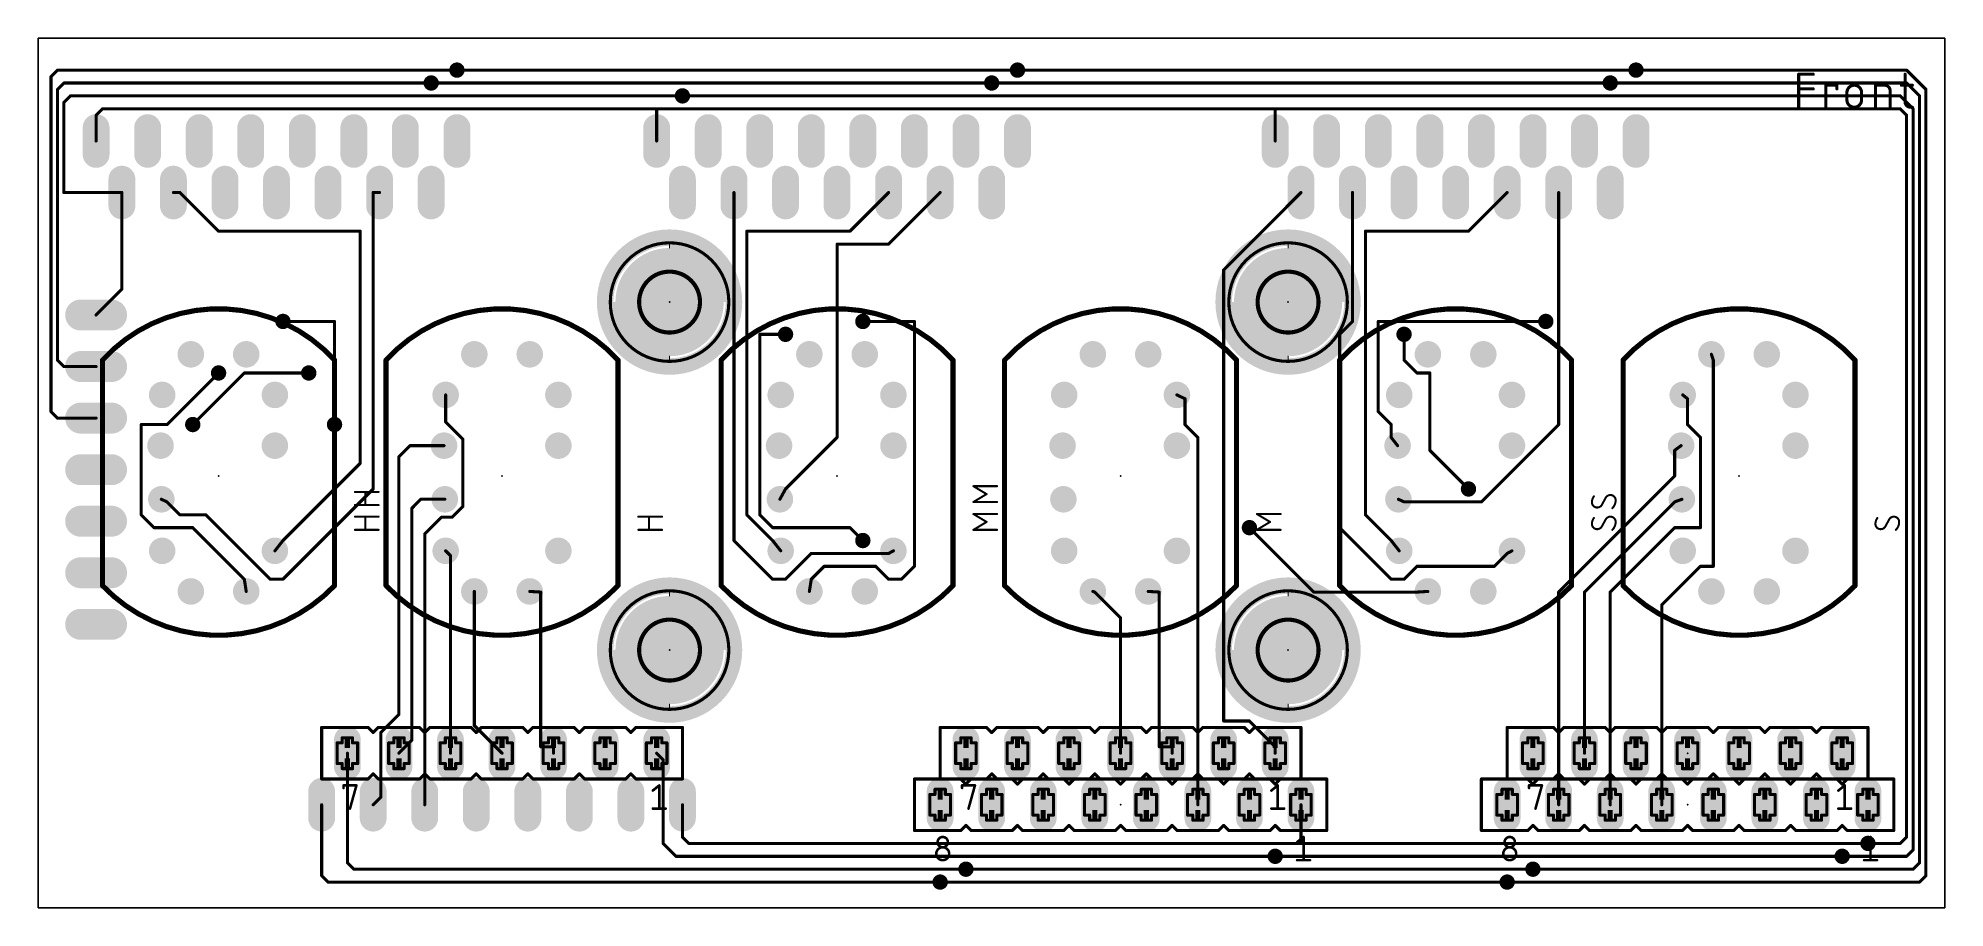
# Model space of a CAD drawing. Extents: x 19.1 to 113, y 9.2 to 52.1.
import ezdxf

# ---------------------------------------------------------------- set-up
doc = ezdxf.new("R2010")
doc.units = 0
for name, color, linetype in [('1', 22, 'CONTINUOUS'), ('17', 82, 'CONTINUOUS'), ('18', 82, 'CONTINUOUS'), ('20', 30, 'CONTINUOUS'), ('21', 253, 'CONTINUOUS'), ('23', 7, 'CONTINUOUS'), ('25', 253, 'CONTINUOUS'), ('39', 22, 'CONTINUOUS'), ('51', 253, 'CONTINUOUS')]:
    doc.layers.add(name, color=color, linetype=linetype)

# ---------------------------------------------------------------- blocks, each defined once
blk = doc.blocks.new('ROUNDP')
at = {"const_width": 0.5}
blk.add_lwpolyline([(0, -0.25, 1), (0, 0.25, 1), (0, -0.25)], format="xyb", dxfattribs=at)
blk = doc.blocks.new('RECT')
blk.add_solid([(-0.5, -0.5), (0.5, -0.5), (-0.5, 0.5), (0.5, 0.5)])
blk = doc.blocks.new('LONGP100')
at = {"const_width": 1}
blk.add_lwpolyline([(-0.5, 0), (0.5, 0)], dxfattribs=at)
at = {"const_width": 0.5}
for points in [[(-0.5, 0.25, 1), (-0.5, -0.25)], [(0.5, -0.25, 1), (0.5, 0.25)]]:
    blk.add_lwpolyline(points, format="xyb", dxfattribs=at)
blk = doc.blocks.new('ROUNDV')
at = {"const_width": 0.5}
blk.add_lwpolyline([(0, -0.25, 1), (0, 0.25, 1), (0, -0.25)], format="xyb", dxfattribs=at)

msp = doc.modelspace()

# ---------------------------------------------------------------- linework, layer by layer
at = {"layer": '1', "const_width": 0.1524}
for points in [[(20.0025, 50.4825), (19.685, 50.165)], [(19.685, 50.165), (19.685, 33.655)], [(39.6875, 50.4825), (20.0025, 50.4825)], [(20.32, 49.8475), (20.0025, 49.53)], [(38.4175, 49.8475), (20.32, 49.8475)], [(66.04, 49.8475), (38.4175, 49.8475)], [(67.31, 50.4825), (39.6875, 50.4825)], [(96.52, 49.8475), (66.04, 49.8475)], [(97.79, 50.4825), (67.31, 50.4825)], [(111.125, 49.8475), (96.52, 49.8475)], [(111.125, 50.4825), (97.79, 50.4825)], [(112.0775, 49.53), (111.125, 50.4825)], [(111.76, 49.2125), (111.125, 49.8475)], [(20.0025, 49.53), (20.0025, 36.195)], [(20.6375, 49.2125), (20.32, 48.895)], [(20.32, 48.895), (20.32, 44.45)], [(50.8, 49.2125), (20.6375, 49.2125)], [(110.8075, 49.2125), (50.8, 49.2125)], [(111.4425, 48.5775), (110.8075, 49.2125)], [(111.76, 11.43), (111.76, 49.2125)], [(112.0775, 10.795), (112.0775, 49.53)], [(22.225, 48.5775), (21.9075, 48.26)], [(21.9075, 48.26), (21.9075, 46.99)], [(49.53, 48.5775), (22.225, 48.5775)], [(80.01, 48.5775), (49.53, 48.5775)], [(49.53, 46.99), (49.53, 48.5775)], [(110.8075, 48.5775), (80.01, 48.5775)], [(80.01, 46.99), (80.01, 48.5775)], [(111.125, 48.26), (110.8075, 48.5775)], [(111.125, 12.7), (111.125, 48.26)], [(111.4425, 12.065), (111.4425, 48.5775)], [(23.1775, 44.45), (20.32, 44.45)], [(23.1775, 44.45), (23.1775, 39.6875)], [(26.035, 44.45), (25.7175, 44.45)], [(26.035, 44.45), (27.94, 42.545)], [(35.56, 44.45), (35.56, 29.845)], [(35.56, 44.45), (35.8775, 44.45)], [(53.34, 44.45), (53.34, 27.305)], [(60.96, 44.45), (59.055, 42.545)], [(63.5, 44.45), (60.96, 41.91)], [(77.47, 40.64), (81.28, 44.45)], [(83.82, 44.45), (83.82, 38.1)], [(91.44, 44.45), (89.535, 42.545)], [(93.98, 44.45), (93.98, 33.02)], [(27.94, 42.545), (34.925, 42.545)], [(34.925, 42.545), (34.925, 31.115)], [(53.975, 42.545), (53.975, 28.575)], [(59.055, 42.545), (53.975, 42.545)], [(84.455, 42.545), (84.455, 28.575)], [(89.535, 42.545), (84.455, 42.545)], [(58.42, 41.91), (58.42, 32.385)], [(60.96, 41.91), (58.42, 41.91)], [(77.47, 18.415), (77.47, 40.64)], [(23.1775, 39.6875), (21.9075, 38.4175)], [(31.115, 38.1), (33.655, 38.1)], [(33.655, 38.1), (33.655, 33.02)], [(59.69, 38.1), (62.23, 38.1)], [(62.23, 38.1), (62.23, 26.035)], [(83.82, 38.1), (83.185, 37.465)], [(85.09, 38.1), (85.09, 33.655)], [(93.345, 38.1), (85.09, 38.1)], [(54.61, 37.465), (54.61, 28.575)], [(55.88, 37.465), (54.61, 37.465)], [(83.185, 37.465), (83.185, 27.94)], [(86.36, 37.465), (86.36, 36.195)], [(20.0025, 36.195), (20.32, 35.8775)], [(20.32, 35.8775), (21.9075, 35.8775)], [(86.36, 36.195), (86.995, 35.56)], [(101.6, 36.195), (101.5049, 36.48)], [(101.6, 26.035), (101.6, 36.195)], [(27.94, 35.56), (25.4, 33.02)], [(29.21, 35.56), (26.67, 33.02)], [(32.385, 35.56), (29.21, 35.56)], [(86.995, 35.56), (87.63, 35.56)], [(87.63, 35.56), (87.63, 31.75)], [(39.1324, 33.1482), (39.1324, 34.48)], [(75.565, 34.29), (75.1674, 34.48)], [(75.565, 33.02), (75.565, 34.29)], [(100.33, 34.29), (100.0924, 34.48)], [(100.33, 33.02), (100.33, 34.29)], [(19.685, 33.655), (20.0025, 33.3375)], [(20.0025, 33.3375), (21.9075, 33.3375)], [(24.13, 33.02), (24.13, 28.575)], [(25.4, 33.02), (24.13, 33.02)], [(39.975, 32.3056), (39.1324, 33.1482)], [(76.2, 32.385), (75.565, 33.02)], [(85.09, 33.655), (85.725, 33.02)], [(85.725, 33.02), (85.725, 32.385)], [(93.98, 33.02), (90.17, 29.21)], [(100.965, 32.385), (100.33, 33.02)], [(36.83, 31.4325), (37.3775, 31.98)], [(37.3775, 31.98), (39.0524, 31.98)], [(39.975, 28.9719), (39.975, 32.3056)], [(58.42, 32.385), (55.88, 29.845)], [(76.2, 14.2875), (76.2, 32.385)], [(85.725, 32.385), (86.0424, 31.98)], [(99.695, 31.75), (100.0124, 31.98)], [(100.965, 27.94), (100.965, 32.385)], [(34.925, 31.115), (31.115, 27.305)], [(36.83, 18.7451), (36.83, 31.4325)], [(87.63, 31.75), (89.535, 29.845)], [(99.695, 30.48), (99.695, 31.75)], [(93.98, 24.765), (99.695, 30.48)], [(25.4, 29.21), (25.1224, 29.3375)], [(26.035, 28.575), (25.4, 29.21)], [(35.56, 29.845), (31.115, 25.4)], [(37.465, 28.8925), (37.91, 29.3375)], [(37.91, 29.3375), (39.0924, 29.3375)], [(55.88, 29.845), (55.6024, 29.3375)], [(86.36, 29.21), (86.0824, 29.3375)], [(90.17, 29.21), (86.36, 29.21)], [(95.25, 24.765), (99.695, 29.21)], [(99.695, 29.21), (100.0524, 29.3375)], [(24.13, 28.575), (24.765, 27.94)], [(27.305, 28.575), (26.035, 28.575)], [(30.48, 25.4), (27.305, 28.575)], [(37.465, 17.4625), (37.465, 28.8925)], [(38.1, 27.6225), (38.9324, 28.4549)], [(38.9324, 28.4549), (39.458, 28.4549)], [(39.458, 28.4549), (39.975, 28.9719)], [(53.975, 28.575), (55.245, 27.305)], [(54.61, 28.575), (55.245, 27.94)], [(84.455, 28.575), (85.725, 27.305)], [(24.765, 27.94), (26.67, 27.94)], [(26.67, 27.94), (29.21, 25.4)], [(31.115, 27.305), (30.7174, 26.7975)], [(38.1, 14.2875), (38.1, 27.6225)], [(53.34, 27.305), (55.245, 25.4)], [(55.245, 27.94), (59.055, 27.94)], [(55.245, 27.305), (55.6424, 26.7975)], [(59.055, 27.94), (59.69, 27.305)], [(78.74, 27.94), (81.915, 24.765)], [(83.185, 27.94), (85.725, 25.4)], [(85.725, 27.305), (86.1224, 26.7975)], [(96.52, 24.765), (99.695, 27.94)], [(99.695, 27.94), (100.965, 27.94)], [(39.37, 26.5599), (39.1324, 26.7975)], [(39.37, 16.8275), (39.37, 26.5599)], [(55.88, 25.4), (57.15, 26.67)], [(57.15, 26.67), (60.96, 26.67)], [(60.96, 26.67), (61.1974, 26.7975)], [(90.805, 26.035), (91.44, 26.67)], [(91.44, 26.67), (91.6774, 26.7975)], [(29.21, 25.4), (29.3049, 24.7975)], [(31.115, 25.4), (30.48, 25.4)], [(55.245, 25.4), (55.88, 25.4)], [(57.15, 25.4), (57.0549, 24.7975)], [(57.785, 26.035), (57.15, 25.4)], [(60.325, 26.035), (57.785, 26.035)], [(60.96, 25.4), (60.325, 26.035)], [(61.595, 25.4), (60.96, 25.4)], [(62.23, 26.035), (61.595, 25.4)], [(85.725, 25.4), (86.36, 25.4)], [(86.36, 25.4), (86.995, 26.035)], [(86.995, 26.035), (90.805, 26.035)], [(99.06, 24.13), (100.965, 26.035)], [(100.965, 26.035), (101.6, 26.035)], [(40.5449, 24.7975), (40.5449, 18.1926)], [(43.815, 24.765), (43.2749, 24.7975)], [(43.815, 17.145), (43.815, 24.765)], [(71.12, 24.765), (71.0249, 24.7975)], [(72.39, 23.495), (71.12, 24.765)], [(74.295, 24.765), (73.7549, 24.7975)], [(74.295, 17.145), (74.295, 24.765)], [(81.915, 24.765), (86.995, 24.765)], [(86.995, 24.765), (87.5349, 24.7975)], [(93.98, 14.2875), (93.98, 24.765)], [(95.25, 16.8275), (95.25, 24.765)], [(96.52, 14.2875), (96.52, 24.765)], [(72.39, 16.8275), (72.39, 23.495)], [(99.06, 14.2875), (99.06, 24.13)], [(35.941, 17.8561), (36.83, 18.7451)], [(35.941, 14.6685), (35.941, 17.8561)], [(40.5449, 18.1926), (41.91, 16.8275)], [(78.74, 18.415), (77.47, 18.415)], [(80.01, 17.145), (78.74, 18.415)], [(36.83, 16.8275), (37.465, 17.4625)], [(44.45, 17.145), (43.815, 17.145)], [(44.45, 17.145), (44.45, 16.8275)], [(74.93, 17.145), (74.295, 17.145)], [(74.93, 17.145), (74.93, 16.8275)], [(80.01, 17.145), (80.01, 16.8275)], [(34.29, 16.8275), (34.29, 11.43)], [(49.53, 16.8275), (49.8475, 16.51)], [(49.8475, 16.51), (49.8475, 12.3825)], [(33.02, 14.2875), (33.02, 10.795)], [(35.56, 14.2875), (35.941, 14.6685)], [(50.8, 14.2875), (50.8, 12.7)], [(81.28, 12.3825), (81.28, 14.2875)], [(49.8475, 12.3825), (50.4825, 11.7475)], [(50.8, 12.7), (51.1175, 12.3825)], [(51.1175, 12.3825), (81.28, 12.3825)], [(81.28, 12.3825), (109.22, 12.3825)], [(109.22, 12.3825), (110.8075, 12.3825)], [(110.8075, 12.3825), (111.125, 12.7)], [(34.29, 11.43), (34.6075, 11.1125)], [(50.4825, 11.7475), (80.01, 11.7475)], [(80.01, 11.7475), (107.95, 11.7475)], [(107.95, 11.7475), (111.125, 11.7475)], [(111.125, 11.7475), (111.4425, 12.065)], [(111.4425, 11.1125), (111.76, 11.43)], [(33.02, 10.795), (33.3375, 10.4775)], [(33.3375, 10.4775), (63.5, 10.4775)], [(34.6075, 11.1125), (64.77, 11.1125)], [(63.5, 10.4775), (91.44, 10.4775)], [(64.77, 11.1125), (92.71, 11.1125)], [(91.44, 10.4775), (111.76, 10.4775)], [(92.71, 11.1125), (111.4425, 11.1125)], [(111.76, 10.4775), (112.0775, 10.795)]]:
    msp.add_lwpolyline(points, dxfattribs=at)
at = {"layer": '1', "const_width": 0.0762}
for points in [[(19.7231, 50.165, 1), (19.6469, 50.165)], [(19.6581, 50.1919, 1), (19.7119, 50.1381)], [(20.0025, 50.5206, 1), (20.0025, 50.4444)], [(20.0294, 50.4556, 1), (19.9756, 50.5094)], [(20.32, 49.8856, 1), (20.32, 49.8094)], [(20.3469, 49.8206, 1), (20.2931, 49.8744)], [(38.4175, 49.8856, 1), (38.4175, 49.8094)], [(38.4175, 49.8094, 1), (38.4175, 49.8856)], [(39.6875, 50.5206, 1), (39.6875, 50.4444)], [(39.6875, 50.4444, 1), (39.6875, 50.5206)], [(66.04, 49.8856, 1), (66.04, 49.8094)], [(66.04, 49.8094, 1), (66.04, 49.8856)], [(67.31, 50.5206, 1), (67.31, 50.4444)], [(67.31, 50.4444, 1), (67.31, 50.5206)], [(96.52, 49.8856, 1), (96.52, 49.8094)], [(96.52, 49.8094, 1), (96.52, 49.8856)], [(97.79, 50.5206, 1), (97.79, 50.4444)], [(97.79, 50.4444, 1), (97.79, 50.5206)], [(111.1519, 50.5094, 1), (111.0981, 50.4556)], [(111.1519, 49.8744, 1), (111.0981, 49.8206)], [(111.125, 50.4444, 1), (111.125, 50.5206)], [(111.125, 49.8094, 1), (111.125, 49.8856)], [(20.0406, 49.53, 1), (19.9644, 49.53)], [(19.9756, 49.5569, 1), (20.0294, 49.5031)], [(20.3581, 48.895, 1), (20.2819, 48.895)], [(20.2931, 48.9219, 1), (20.3469, 48.8681)], [(20.6375, 49.2506, 1), (20.6375, 49.1744)], [(20.6644, 49.1856, 1), (20.6106, 49.2394)], [(50.8, 49.2506, 1), (50.8, 49.1744)], [(50.8, 49.1744, 1), (50.8, 49.2506)], [(110.8344, 49.2394, 1), (110.7806, 49.1856)], [(110.8075, 49.1744, 1), (110.8075, 49.2506)], [(111.7981, 49.2125, 1), (111.7219, 49.2125)], [(111.7331, 49.1856, 1), (111.7869, 49.2394)], [(112.1156, 49.53, 1), (112.0394, 49.53)], [(112.0506, 49.5031, 1), (112.1044, 49.5569)], [(21.9456, 48.26, 1), (21.8694, 48.26)], [(21.8806, 48.2869, 1), (21.9344, 48.2331)], [(22.225, 48.6156, 1), (22.225, 48.5394)], [(22.2519, 48.5506, 1), (22.1981, 48.6044)], [(49.53, 48.6156, 1), (49.53, 48.5394)], [(49.5681, 48.5775, 1), (49.4919, 48.5775)], [(49.53, 48.5394, 1), (49.53, 48.6156)], [(80.01, 48.6156, 1), (80.01, 48.5394)], [(80.0481, 48.5775, 1), (79.9719, 48.5775)], [(80.01, 48.5394, 1), (80.01, 48.6156)], [(110.8344, 48.6044, 1), (110.7806, 48.5506)], [(110.8075, 48.5394, 1), (110.8075, 48.6156)], [(111.1631, 48.26, 1), (111.0869, 48.26)], [(111.0981, 48.2331, 1), (111.1519, 48.2869)], [(111.4806, 48.5775, 1), (111.4044, 48.5775)], [(111.4156, 48.5506, 1), (111.4694, 48.6044)], [(21.8694, 46.99, 1), (21.9456, 46.99)], [(49.4919, 46.99, 1), (49.5681, 46.99)], [(79.9719, 46.99, 1), (80.0481, 46.99)], [(20.32, 44.4881, 1), (20.32, 44.4119)], [(20.2819, 44.45, 1), (20.3581, 44.45)], [(23.2156, 44.45, 1), (23.1394, 44.45)], [(23.1775, 44.4119, 1), (23.1775, 44.4881)], [(25.7175, 44.4881, 1), (25.7175, 44.4119)], [(26.0619, 44.4769, 1), (26.0081, 44.4231)], [(26.035, 44.4119, 1), (26.035, 44.4881)], [(35.5981, 44.45, 1), (35.5219, 44.45)], [(35.56, 44.4881, 1), (35.56, 44.4119)], [(35.8775, 44.4119, 1), (35.8775, 44.4881)], [(53.3781, 44.45, 1), (53.3019, 44.45)], [(60.9869, 44.4231, 1), (60.9331, 44.4769)], [(63.5269, 44.4231, 1), (63.4731, 44.4769)], [(81.3069, 44.4231, 1), (81.2531, 44.4769)], [(83.8581, 44.45, 1), (83.7819, 44.45)], [(91.4669, 44.4231, 1), (91.4131, 44.4769)], [(94.0181, 44.45, 1), (93.9419, 44.45)], [(27.94, 42.5831, 1), (27.94, 42.5069)], [(27.9131, 42.5181, 1), (27.9669, 42.5719)], [(34.9631, 42.545, 1), (34.8869, 42.545)], [(34.925, 42.5069, 1), (34.925, 42.5831)], [(54.0131, 42.545, 1), (53.9369, 42.545)], [(53.975, 42.5831, 1), (53.975, 42.5069)], [(59.0281, 42.5719, 1), (59.0819, 42.5181)], [(59.055, 42.5069, 1), (59.055, 42.5831)], [(84.4931, 42.545, 1), (84.4169, 42.545)], [(84.455, 42.5831, 1), (84.455, 42.5069)], [(89.5081, 42.5719, 1), (89.5619, 42.5181)], [(89.535, 42.5069, 1), (89.535, 42.5831)], [(58.4581, 41.91, 1), (58.3819, 41.91)], [(58.42, 41.9481, 1), (58.42, 41.8719)], [(60.9331, 41.9369, 1), (60.9869, 41.8831)], [(60.96, 41.8719, 1), (60.96, 41.9481)], [(77.5081, 40.64, 1), (77.4319, 40.64)], [(77.4431, 40.6669, 1), (77.4969, 40.6131)], [(23.1394, 39.6875, 1), (23.2156, 39.6875)], [(23.2044, 39.6606, 1), (23.1506, 39.7144)], [(21.8806, 38.4444, 1), (21.9344, 38.3906)], [(31.115, 38.1381, 1), (31.115, 38.0619)], [(33.6931, 38.1, 1), (33.6169, 38.1)], [(33.655, 38.0619, 1), (33.655, 38.1381)], [(59.69, 38.1381, 1), (59.69, 38.0619)], [(62.2681, 38.1, 1), (62.1919, 38.1)], [(62.23, 38.0619, 1), (62.23, 38.1381)], [(83.7819, 38.1, 1), (83.8581, 38.1)], [(83.8469, 38.0731, 1), (83.7931, 38.1269)], [(85.1281, 38.1, 1), (85.0519, 38.1)], [(85.09, 38.1381, 1), (85.09, 38.0619)], [(93.345, 38.0619, 1), (93.345, 38.1381)], [(54.6481, 37.465, 1), (54.5719, 37.465)], [(54.61, 37.5031, 1), (54.61, 37.4269)], [(55.88, 37.4269, 1), (55.88, 37.5031)], [(83.2231, 37.465, 1), (83.1469, 37.465)], [(83.1581, 37.4919, 1), (83.2119, 37.4381)], [(86.3981, 37.465, 1), (86.3219, 37.465)], [(19.9644, 36.195, 1), (20.0406, 36.195)], [(20.0294, 36.2219, 1), (19.9756, 36.1681)], [(20.32, 35.9156, 1), (20.32, 35.8394)], [(20.2931, 35.8506, 1), (20.3469, 35.9044)], [(21.9075, 35.8394, 1), (21.9075, 35.9156)], [(86.3219, 36.195, 1), (86.3981, 36.195)], [(86.3869, 36.2219, 1), (86.3331, 36.1681)], [(101.541, 36.4921, 1), (101.4688, 36.4679)], [(101.6381, 36.195, 1), (101.5619, 36.195)], [(101.5639, 36.1829, 1), (101.6361, 36.2071)], [(27.9669, 35.5331, 1), (27.9131, 35.5869)], [(29.21, 35.5981, 1), (29.21, 35.5219)], [(29.2369, 35.5331, 1), (29.1831, 35.5869)], [(32.385, 35.5219, 1), (32.385, 35.5981)], [(86.995, 35.5981, 1), (86.995, 35.5219)], [(86.9681, 35.5331, 1), (87.0219, 35.5869)], [(87.6681, 35.56, 1), (87.5919, 35.56)], [(87.63, 35.5219, 1), (87.63, 35.5981)], [(39.1705, 34.48, 1), (39.0943, 34.48)], [(75.1838, 34.5144, 1), (75.151, 34.4456)], [(75.6031, 34.29, 1), (75.5269, 34.29)], [(75.5486, 34.2556, 1), (75.5814, 34.3244)], [(100.1162, 34.5098, 1), (100.0686, 34.4502)], [(100.3681, 34.29, 1), (100.2919, 34.29)], [(100.3062, 34.2602, 1), (100.3538, 34.3198)], [(19.6469, 33.655, 1), (19.7231, 33.655)], [(19.7119, 33.6819, 1), (19.6581, 33.6281)], [(20.0025, 33.3756, 1), (20.0025, 33.2994)], [(19.9756, 33.3106, 1), (20.0294, 33.3644)], [(21.9075, 33.2994, 1), (21.9075, 33.3756)], [(24.1681, 33.02, 1), (24.0919, 33.02)], [(24.13, 33.0581, 1), (24.13, 32.9819)], [(25.3731, 33.0469, 1), (25.4269, 32.9931)], [(25.4, 32.9819, 1), (25.4, 33.0581)], [(26.6431, 33.0469, 1), (26.6969, 32.9931)], [(33.6169, 33.02, 1), (33.6931, 33.02)], [(39.1593, 33.1751, 1), (39.1055, 33.1212)], [(39.0943, 33.1482, 1), (39.1705, 33.1482)], [(75.5269, 33.02, 1), (75.6031, 33.02)], [(75.5919, 33.0469, 1), (75.5381, 32.9931)], [(85.0519, 33.655, 1), (85.1281, 33.655)], [(85.1169, 33.6819, 1), (85.0631, 33.6281)], [(85.7631, 33.02, 1), (85.6869, 33.02)], [(85.6981, 32.9931, 1), (85.7519, 33.0469)], [(93.9419, 33.02, 1), (94.0181, 33.02)], [(94.0069, 32.9931, 1), (93.9531, 33.0469)], [(100.2919, 33.02, 1), (100.3681, 33.02)], [(100.3569, 33.0469, 1), (100.3031, 32.9931)], [(37.3775, 32.0181, 1), (37.3775, 31.9419)], [(37.4044, 31.9531, 1), (37.3506, 32.0069)], [(39.0524, 31.9419, 1), (39.0524, 32.0181)], [(40.0131, 32.3056, 1), (39.9369, 32.3056)], [(39.9481, 32.2786, 1), (40.0019, 32.3325)], [(58.3819, 32.385, 1), (58.4581, 32.385)], [(58.4469, 32.3581, 1), (58.3931, 32.4119)], [(76.2381, 32.385, 1), (76.1619, 32.385)], [(76.1731, 32.3581, 1), (76.2269, 32.4119)], [(85.755, 32.4085, 1), (85.695, 32.3615)], [(85.6869, 32.385, 1), (85.7631, 32.385)], [(86.0124, 31.9565, 1), (86.0724, 32.0035)], [(100.0348, 31.9491, 1), (99.99, 32.0109)], [(101.0031, 32.385, 1), (100.9269, 32.385)], [(100.9381, 32.3581, 1), (100.9919, 32.4119)], [(34.8869, 31.115, 1), (34.9631, 31.115)], [(34.9519, 31.0881, 1), (34.8981, 31.1419)], [(36.8681, 31.4325, 1), (36.7919, 31.4325)], [(36.8031, 31.4594, 1), (36.8569, 31.4056)], [(87.5919, 31.75, 1), (87.6681, 31.75)], [(87.6569, 31.7769, 1), (87.6031, 31.7231)], [(99.6726, 31.7809, 1), (99.7174, 31.7191)], [(99.7331, 31.75, 1), (99.6569, 31.75)], [(99.6569, 30.48, 1), (99.7331, 30.48)], [(99.7219, 30.4531, 1), (99.6681, 30.5069)], [(25.1383, 29.3721, 1), (25.1065, 29.3029)], [(25.4269, 29.2369, 1), (25.3731, 29.1831)], [(25.3841, 29.1754, 1), (25.4159, 29.2446)], [(35.5219, 29.845, 1), (35.5981, 29.845)], [(35.5869, 29.8181, 1), (35.5331, 29.8719)], [(37.91, 29.3756, 1), (37.91, 29.2994)], [(37.9369, 29.3106, 1), (37.8831, 29.3644)], [(39.0924, 29.2994, 1), (39.0924, 29.3756)], [(55.569, 29.3558, 1), (55.6358, 29.3192)], [(55.8531, 29.8719, 1), (55.9069, 29.8181)], [(55.9134, 29.8267, 1), (55.8466, 29.8633)], [(86.0983, 29.3721, 1), (86.0665, 29.3029)], [(86.36, 29.2481, 1), (86.36, 29.1719)], [(86.3441, 29.1754, 1), (86.3759, 29.2446)], [(89.5081, 29.8181, 1), (89.5619, 29.8719)], [(90.1431, 29.2369, 1), (90.1969, 29.1831)], [(90.17, 29.1719, 1), (90.17, 29.2481)], [(99.6822, 29.2459, 1), (99.7078, 29.1741)], [(99.7219, 29.1831, 1), (99.6681, 29.2369)], [(100.0652, 29.3016, 1), (100.0396, 29.3734)], [(24.0919, 28.575, 1), (24.1681, 28.575)], [(24.1569, 28.6019, 1), (24.1031, 28.5481)], [(26.035, 28.6131, 1), (26.035, 28.5369)], [(26.0081, 28.5481, 1), (26.0619, 28.6019)], [(27.3319, 28.6019, 1), (27.2781, 28.5481)], [(27.305, 28.5369, 1), (27.305, 28.6131)], [(37.5031, 28.8925, 1), (37.4269, 28.8925)], [(37.4381, 28.9194, 1), (37.4919, 28.8656)], [(38.9324, 28.493, 1), (38.9324, 28.4168)], [(38.9593, 28.428, 1), (38.9055, 28.4818)], [(39.431, 28.4818, 1), (39.4849, 28.428)], [(39.458, 28.4168, 1), (39.458, 28.493)], [(39.9369, 28.9719, 1), (40.0131, 28.9719)], [(40.0019, 28.945, 1), (39.9481, 28.9989)], [(53.9369, 28.575, 1), (54.0131, 28.575)], [(54.0019, 28.6019, 1), (53.9481, 28.5481)], [(54.5719, 28.575, 1), (54.6481, 28.575)], [(54.6369, 28.6019, 1), (54.5831, 28.5481)], [(84.4169, 28.575, 1), (84.4931, 28.575)], [(84.4819, 28.6019, 1), (84.4281, 28.5481)], [(24.765, 27.9781, 1), (24.765, 27.9019)], [(24.7381, 27.9131, 1), (24.7919, 27.9669)], [(26.6969, 27.9669, 1), (26.6431, 27.9131)], [(26.67, 27.9019, 1), (26.67, 27.9781)], [(31.0881, 27.3319, 1), (31.1419, 27.2781)], [(31.145, 27.2815, 1), (31.085, 27.3285)], [(38.1381, 27.6225, 1), (38.0619, 27.6225)], [(38.0731, 27.6494, 1), (38.1269, 27.5956)], [(53.3019, 27.305, 1), (53.3781, 27.305)], [(53.3669, 27.3319, 1), (53.3131, 27.2781)], [(55.245, 27.9781, 1), (55.245, 27.9019)], [(55.275, 27.3285, 1), (55.215, 27.2815)], [(55.2181, 27.9131, 1), (55.2719, 27.9669)], [(55.2181, 27.2781, 1), (55.2719, 27.3319)], [(59.0819, 27.9669, 1), (59.0281, 27.9131)], [(59.055, 27.9019, 1), (59.055, 27.9781)], [(59.6631, 27.2781, 1), (59.7169, 27.3319)], [(78.7669, 27.9669, 1), (78.7131, 27.9131)], [(83.1469, 27.94, 1), (83.2231, 27.94)], [(83.2119, 27.9669, 1), (83.1581, 27.9131)], [(85.755, 27.3285, 1), (85.695, 27.2815)], [(85.6981, 27.2781, 1), (85.7519, 27.3319)], [(99.695, 27.9781, 1), (99.695, 27.9019)], [(99.7219, 27.9131, 1), (99.6681, 27.9669)], [(100.9269, 27.94, 1), (101.0031, 27.94)], [(100.965, 27.9019, 1), (100.965, 27.9781)], [(30.6874, 26.821, 1), (30.7474, 26.774)], [(39.1593, 26.8244, 1), (39.1055, 26.7706)], [(39.4081, 26.5599, 1), (39.3319, 26.5599)], [(39.3431, 26.533, 1), (39.3969, 26.5868)], [(55.6124, 26.774, 1), (55.6724, 26.821)], [(57.15, 26.7081, 1), (57.15, 26.6319)], [(57.1769, 26.6431, 1), (57.1231, 26.6969)], [(60.942, 26.7036, 1), (60.978, 26.6364)], [(60.96, 26.6319, 1), (60.96, 26.7081)], [(61.2154, 26.7639, 1), (61.1794, 26.8311)], [(86.0924, 26.774, 1), (86.1524, 26.821)], [(91.422, 26.7036, 1), (91.458, 26.6364)], [(91.4669, 26.6431, 1), (91.4131, 26.6969)], [(91.6954, 26.7639, 1), (91.6594, 26.8311)], [(29.2476, 25.4059, 1), (29.1724, 25.3941)], [(29.1831, 25.3731, 1), (29.2369, 25.4269)], [(30.48, 25.4381, 1), (30.48, 25.3619)], [(30.4531, 25.3731, 1), (30.5069, 25.4269)], [(31.0881, 25.4269, 1), (31.1419, 25.3731)], [(31.115, 25.3619, 1), (31.115, 25.4381)], [(55.245, 25.4381, 1), (55.245, 25.3619)], [(55.2181, 25.3731, 1), (55.2719, 25.4269)], [(55.8531, 25.4269, 1), (55.9069, 25.3731)], [(55.88, 25.3619, 1), (55.88, 25.4381)], [(57.1231, 25.4269, 1), (57.1769, 25.3731)], [(57.1876, 25.3941, 1), (57.1124, 25.4059)], [(57.785, 26.0731, 1), (57.785, 25.9969)], [(57.8119, 26.0081, 1), (57.7581, 26.0619)], [(60.3519, 26.0619, 1), (60.2981, 26.0081)], [(60.325, 25.9969, 1), (60.325, 26.0731)], [(60.96, 25.4381, 1), (60.96, 25.3619)], [(60.9331, 25.3731, 1), (60.9869, 25.4269)], [(61.5681, 25.4269, 1), (61.6219, 25.3731)], [(61.595, 25.3619, 1), (61.595, 25.4381)], [(62.1919, 26.035, 1), (62.2681, 26.035)], [(62.2569, 26.0081, 1), (62.2031, 26.0619)], [(85.725, 25.4381, 1), (85.725, 25.3619)], [(85.6981, 25.3731, 1), (85.7519, 25.4269)], [(86.3331, 25.4269, 1), (86.3869, 25.3731)], [(86.36, 25.3619, 1), (86.36, 25.4381)], [(86.995, 26.0731, 1), (86.995, 25.9969)], [(87.0219, 26.0081, 1), (86.9681, 26.0619)], [(90.7781, 26.0619, 1), (90.8319, 26.0081)], [(90.805, 25.9969, 1), (90.805, 26.0731)], [(100.965, 26.0731, 1), (100.965, 25.9969)], [(100.9919, 26.0081, 1), (100.9381, 26.0619)], [(101.5619, 26.035, 1), (101.6381, 26.035)], [(101.6, 25.9969, 1), (101.6, 26.0731)], [(29.2673, 24.7916, 1), (29.3425, 24.8034)], [(40.583, 24.7975, 1), (40.5068, 24.7975)], [(43.2772, 24.8355, 1), (43.2726, 24.7595)], [(43.8531, 24.765, 1), (43.7769, 24.765)], [(43.8127, 24.727, 1), (43.8173, 24.803)], [(57.0173, 24.8034, 1), (57.0925, 24.7916)], [(71.0372, 24.8336, 1), (71.0126, 24.7614)], [(71.1469, 24.7919, 1), (71.0931, 24.7381)], [(71.1077, 24.7289, 1), (71.1323, 24.8011)], [(73.7572, 24.8355, 1), (73.7526, 24.7595)], [(74.3331, 24.765, 1), (74.2569, 24.765)], [(74.2927, 24.727, 1), (74.2973, 24.803)], [(81.915, 24.8031, 1), (81.915, 24.7269)], [(81.8881, 24.7381, 1), (81.9419, 24.7919)], [(86.9927, 24.803, 1), (86.9973, 24.727)], [(86.995, 24.7269, 1), (86.995, 24.8031)], [(87.5372, 24.7595, 1), (87.5326, 24.8355)], [(94.0181, 24.765, 1), (93.9419, 24.765)], [(93.9531, 24.7919, 1), (94.0069, 24.7381)], [(95.2881, 24.765, 1), (95.2119, 24.765)], [(95.2231, 24.7919, 1), (95.2769, 24.7381)], [(96.5581, 24.765, 1), (96.4819, 24.765)], [(96.4931, 24.7919, 1), (96.5469, 24.7381)], [(72.4281, 23.495, 1), (72.3519, 23.495)], [(72.3631, 23.4681, 1), (72.4169, 23.5219)], [(99.0981, 24.13, 1), (99.0219, 24.13)], [(99.0331, 24.1569, 1), (99.0869, 24.1031)], [(36.8569, 18.7182, 1), (36.8031, 18.7721)], [(35.9791, 17.8561, 1), (35.9029, 17.8561)], [(35.9141, 17.8831, 1), (35.9679, 17.8292)], [(36.7919, 18.7451, 1), (36.8681, 18.7451)], [(40.5068, 18.1926, 1), (40.583, 18.1926)], [(40.5718, 18.2195, 1), (40.518, 18.1657)], [(77.47, 18.4531, 1), (77.47, 18.3769)], [(77.4319, 18.415, 1), (77.5081, 18.415)], [(78.7669, 18.4419, 1), (78.7131, 18.3881)], [(78.74, 18.3769, 1), (78.74, 18.4531)], [(37.4269, 17.4625, 1), (37.5031, 17.4625)], [(37.4919, 17.4356, 1), (37.4381, 17.4894)], [(43.815, 17.1831, 1), (43.815, 17.1069)], [(43.7769, 17.145, 1), (43.8531, 17.145)], [(44.4881, 17.145, 1), (44.4119, 17.145)], [(44.45, 17.1069, 1), (44.45, 17.1831)], [(74.295, 17.1831, 1), (74.295, 17.1069)], [(74.2569, 17.145, 1), (74.3331, 17.145)], [(74.9681, 17.145, 1), (74.8919, 17.145)], [(74.93, 17.1069, 1), (74.93, 17.1831)], [(80.0481, 17.145, 1), (79.9719, 17.145)], [(79.9831, 17.1181, 1), (80.0369, 17.1719)], [(34.3281, 16.8275, 1), (34.2519, 16.8275)], [(36.8031, 16.8544, 1), (36.8569, 16.8006)], [(39.3319, 16.8275, 1), (39.4081, 16.8275)], [(41.8831, 16.8006, 1), (41.9369, 16.8544)], [(44.4119, 16.8275, 1), (44.4881, 16.8275)], [(49.5569, 16.8544, 1), (49.5031, 16.8006)], [(49.8856, 16.51, 1), (49.8094, 16.51)], [(49.8206, 16.4831, 1), (49.8744, 16.5369)], [(72.3519, 16.8275, 1), (72.4281, 16.8275)], [(74.8919, 16.8275, 1), (74.9681, 16.8275)], [(79.9719, 16.8275, 1), (80.0481, 16.8275)], [(95.2119, 16.8275, 1), (95.2881, 16.8275)], [(33.0581, 14.2875, 1), (32.9819, 14.2875)], [(35.5331, 14.3144, 1), (35.5869, 14.2606)], [(35.9029, 14.6685, 1), (35.9791, 14.6685)], [(35.9679, 14.6416, 1), (35.9141, 14.6954)], [(38.0619, 14.2875, 1), (38.1381, 14.2875)], [(50.8381, 14.2875, 1), (50.7619, 14.2875)], [(76.1619, 14.2875, 1), (76.2381, 14.2875)], [(81.3181, 14.2875, 1), (81.2419, 14.2875)], [(93.9419, 14.2875, 1), (94.0181, 14.2875)], [(96.4819, 14.2875, 1), (96.5581, 14.2875)], [(99.0219, 14.2875, 1), (99.0981, 14.2875)], [(49.8094, 12.3825, 1), (49.8856, 12.3825)], [(49.8744, 12.4094, 1), (49.8206, 12.3556)], [(50.7619, 12.7, 1), (50.8381, 12.7)], [(50.8269, 12.7269, 1), (50.7731, 12.6731)], [(51.1175, 12.4206, 1), (51.1175, 12.3444)], [(51.0906, 12.3556, 1), (51.1444, 12.4094)], [(81.28, 12.4206, 1), (81.28, 12.3444)], [(81.2419, 12.3825, 1), (81.3181, 12.3825)], [(81.28, 12.3444, 1), (81.28, 12.4206)], [(109.22, 12.4206, 1), (109.22, 12.3444)], [(109.22, 12.3444, 1), (109.22, 12.4206)], [(110.7806, 12.4094, 1), (110.8344, 12.3556)], [(110.8075, 12.3444, 1), (110.8075, 12.4206)], [(111.0869, 12.7, 1), (111.1631, 12.7)], [(111.1519, 12.6731, 1), (111.0981, 12.7269)], [(34.2519, 11.43, 1), (34.3281, 11.43)], [(34.3169, 11.4569, 1), (34.2631, 11.4031)], [(50.4825, 11.7856, 1), (50.4825, 11.7094)], [(50.4556, 11.7206, 1), (50.5094, 11.7744)], [(80.01, 11.7856, 1), (80.01, 11.7094)], [(80.01, 11.7094, 1), (80.01, 11.7856)], [(107.95, 11.7856, 1), (107.95, 11.7094)], [(107.95, 11.7094, 1), (107.95, 11.7856)], [(111.0981, 11.7744, 1), (111.1519, 11.7206)], [(111.125, 11.7094, 1), (111.125, 11.7856)], [(111.4044, 12.065, 1), (111.4806, 12.065)], [(111.4694, 12.0381, 1), (111.4156, 12.0919)], [(111.7219, 11.43, 1), (111.7981, 11.43)], [(111.7869, 11.4031, 1), (111.7331, 11.4569)], [(32.9819, 10.795, 1), (33.0581, 10.795)], [(33.0469, 10.8219, 1), (32.9931, 10.7681)], [(33.3375, 10.5156, 1), (33.3375, 10.4394)], [(33.3106, 10.4506, 1), (33.3644, 10.5044)], [(34.6075, 11.1506, 1), (34.6075, 11.0744)], [(34.5806, 11.0856, 1), (34.6344, 11.1394)], [(63.5, 10.5156, 1), (63.5, 10.4394)], [(63.5, 10.4394, 1), (63.5, 10.5156)], [(64.77, 11.1506, 1), (64.77, 11.0744)], [(64.77, 11.0744, 1), (64.77, 11.1506)], [(91.44, 10.5156, 1), (91.44, 10.4394)], [(91.44, 10.4394, 1), (91.44, 10.5156)], [(92.71, 11.1506, 1), (92.71, 11.0744)], [(92.71, 11.0744, 1), (92.71, 11.1506)], [(111.4156, 11.1394, 1), (111.4694, 11.0856)], [(111.4425, 11.0744, 1), (111.4425, 11.1506)], [(111.7331, 10.5044, 1), (111.7869, 10.4506)], [(111.76, 10.4394, 1), (111.76, 10.5156)], [(112.0394, 10.795, 1), (112.1156, 10.795)], [(112.1044, 10.7681, 1), (112.0506, 10.8219)]]:
    msp.add_lwpolyline(points, format="xyb", dxfattribs=at)
at = {"layer": '20'}
for p, q in [((113.01, 52.0575), (19.05, 52.0575)), ((19.05, 52.0575), (19.05, 9.2075)), ((113.01, 9.2075), (113.01, 52.0575)), ((19.05, 9.2075), (113.01, 9.2075))]:
    msp.add_line(p, q, dxfattribs=at)
at = {"layer": '21'}
for points, const_width in [([(50.165, 36.1315, 1), (50.165, 41.9735, 1), (50.165, 36.1315)], 0.1524), ([(50.1777, 41.9735, 1), (50.1523, 41.9735)], 0.0254), ([(50.1523, 41.7195, 1), (50.1777, 41.7195)], 0.0254), ([(80.645, 36.1315, 1), (80.645, 41.9735, 1), (80.645, 36.1315)], 0.1524), ([(80.6577, 41.9735, 1), (80.6323, 41.9735)], 0.0254), ([(80.6323, 41.7195, 1), (80.6577, 41.7195)], 0.0254), ([(50.165, 37.5525, 1), (50.165, 40.5525, 1), (50.165, 37.5525)], 0.2032), ([(80.645, 37.5525, 1), (80.645, 40.5525, 1), (80.645, 37.5525)], 0.2032), ([(33.6549, 36.195, 0.4424), (22.2249, 36.195)], 0.254), ([(47.6249, 36.195, 0.4424), (36.1949, 36.195)], 0.254), ([(64.1349, 36.195, 0.4424), (52.7049, 36.195)], 0.254), ([(78.1049, 36.195, 0.4424), (66.6749, 36.195)], 0.254), ([(94.6149, 36.195, 0.4424), (83.1849, 36.195)], 0.254), ([(108.5849, 36.195, 0.4424), (97.1549, 36.195)], 0.254), ([(22.2884, 36.195, 1), (22.1614, 36.195)], 0.127), ([(22.1779, 36.2377, 1), (22.2719, 36.1523)], 0.127), ([(22.2885, 36.195, 1), (22.1615, 36.195)], 0.127), ([(33.7184, 36.195, 1), (33.5914, 36.195)], 0.127), ([(33.6079, 36.1523, 1), (33.7019, 36.2377)], 0.127), ([(36.2584, 36.195, 1), (36.1314, 36.195)], 0.127), ([(36.1479, 36.2377, 1), (36.2419, 36.1523)], 0.127), ([(36.2585, 36.195, 1), (36.1315, 36.195)], 0.127), ([(47.6884, 36.195, 1), (47.5614, 36.195)], 0.127), ([(47.5779, 36.1523, 1), (47.6719, 36.2377)], 0.127), ([(50.1777, 36.3855, 1), (50.1523, 36.3855)], 0.0254), ([(50.1523, 36.1315, 1), (50.1777, 36.1315)], 0.0254), ([(52.7684, 36.195, 1), (52.6414, 36.195)], 0.127), ([(52.6579, 36.2377, 1), (52.7519, 36.1523)], 0.127), ([(52.7685, 36.195, 1), (52.6415, 36.195)], 0.127), ([(64.1984, 36.195, 1), (64.0714, 36.195)], 0.127), ([(64.0879, 36.1523, 1), (64.1819, 36.2377)], 0.127), ([(66.7384, 36.195, 1), (66.6114, 36.195)], 0.127), ([(66.6279, 36.2377, 1), (66.7219, 36.1523)], 0.127), ([(66.7385, 36.195, 1), (66.6115, 36.195)], 0.127), ([(78.1684, 36.195, 1), (78.0414, 36.195)], 0.127), ([(78.0579, 36.1523, 1), (78.1519, 36.2377)], 0.127), ([(80.6577, 36.3855, 1), (80.6323, 36.3855)], 0.0254), ([(80.6323, 36.1315, 1), (80.6577, 36.1315)], 0.0254), ([(83.2484, 36.195, 1), (83.1214, 36.195)], 0.127), ([(83.1379, 36.2377, 1), (83.2319, 36.1523)], 0.127), ([(83.2485, 36.195, 1), (83.1215, 36.195)], 0.127), ([(94.6784, 36.195, 1), (94.5514, 36.195)], 0.127), ([(94.5679, 36.1523, 1), (94.6619, 36.2377)], 0.127), ([(97.2184, 36.195, 1), (97.0914, 36.195)], 0.127), ([(97.1079, 36.2377, 1), (97.2019, 36.1523)], 0.127), ([(97.2185, 36.195, 1), (97.0915, 36.195)], 0.127), ([(108.6484, 36.195, 1), (108.5214, 36.195)], 0.127), ([(108.5379, 36.1523, 1), (108.6319, 36.2377)], 0.127), ([(22.2249, 25.0825, 0.4279), (33.6549, 25.0825)], 0.254), ([(22.1614, 25.0825, 1), (22.2884, 25.0825)], 0.127), ([(22.2708, 25.1263, 1), (22.179, 25.0387)], 0.127), ([(22.1615, 25.0825, 1), (22.2885, 25.0825)], 0.127), ([(33.5914, 25.0825, 1), (33.7184, 25.0825)], 0.127), ([(33.7008, 25.0387, 1), (33.609, 25.1263)], 0.127), ([(36.1949, 25.0825, 0.4279), (47.6249, 25.0825)], 0.254), ([(36.1314, 25.0825, 1), (36.2584, 25.0825)], 0.127), ([(36.2408, 25.1263, 1), (36.149, 25.0387)], 0.127), ([(36.1315, 25.0825, 1), (36.2585, 25.0825)], 0.127), ([(50.165, 18.9865, 1), (50.165, 24.8285, 1), (50.165, 18.9865)], 0.1524), ([(47.5614, 25.0825, 1), (47.6884, 25.0825)], 0.127), ([(47.6708, 25.0387, 1), (47.579, 25.1263)], 0.127), ([(50.1777, 24.8285, 1), (50.1523, 24.8285)], 0.0254), ([(50.1523, 24.5745, 1), (50.1777, 24.5745)], 0.0254), ([(52.7049, 25.0825, 0.4279), (64.1349, 25.0825)], 0.254), ([(52.6414, 25.0825, 1), (52.7684, 25.0825)], 0.127), ([(52.7508, 25.1263, 1), (52.659, 25.0387)], 0.127), ([(52.6415, 25.0825, 1), (52.7685, 25.0825)], 0.127), ([(64.0714, 25.0825, 1), (64.1984, 25.0825)], 0.127), ([(64.1808, 25.0387, 1), (64.089, 25.1263)], 0.127), ([(66.6749, 25.0825, 0.4279), (78.1049, 25.0825)], 0.254), ([(66.6114, 25.0825, 1), (66.7384, 25.0825)], 0.127), ([(66.7208, 25.1263, 1), (66.629, 25.0387)], 0.127), ([(66.6115, 25.0825, 1), (66.7385, 25.0825)], 0.127), ([(80.645, 18.9865, 1), (80.645, 24.8285, 1), (80.645, 18.9865)], 0.1524), ([(78.0414, 25.0825, 1), (78.1684, 25.0825)], 0.127), ([(78.1508, 25.0387, 1), (78.059, 25.1263)], 0.127), ([(80.6577, 24.8285, 1), (80.6323, 24.8285)], 0.0254), ([(80.6323, 24.5745, 1), (80.6577, 24.5745)], 0.0254), ([(83.1849, 25.0825, 0.4279), (94.6149, 25.0825)], 0.254), ([(83.1214, 25.0825, 1), (83.2484, 25.0825)], 0.127), ([(83.2308, 25.1263, 1), (83.139, 25.0387)], 0.127), ([(83.1215, 25.0825, 1), (83.2485, 25.0825)], 0.127), ([(94.5514, 25.0825, 1), (94.6784, 25.0825)], 0.127), ([(94.6608, 25.0387, 1), (94.569, 25.1263)], 0.127), ([(97.1549, 25.0825, 0.4279), (108.5849, 25.0825)], 0.254), ([(97.0914, 25.0825, 1), (97.2184, 25.0825)], 0.127), ([(97.2008, 25.1263, 1), (97.109, 25.0387)], 0.127), ([(97.0915, 25.0825, 1), (97.2185, 25.0825)], 0.127), ([(108.5214, 25.0825, 1), (108.6484, 25.0825)], 0.127), ([(108.6308, 25.0387, 1), (108.539, 25.1263)], 0.127), ([(50.165, 20.4075, 1), (50.165, 23.4075, 1), (50.165, 20.4075)], 0.2032), ([(80.645, 20.4075, 1), (80.645, 23.4075, 1), (80.645, 20.4075)], 0.2032), ([(50.1777, 19.2405, 1), (50.1523, 19.2405)], 0.0254), ([(50.1523, 18.9865, 1), (50.1777, 18.9865)], 0.0254), ([(80.6577, 19.2405, 1), (80.6323, 19.2405)], 0.0254), ([(80.6323, 18.9865, 1), (80.6577, 18.9865)], 0.0254), ([(33.0581, 18.0975, 1), (32.9819, 18.0975)], 0.0762), ([(33.02, 18.1356, 1), (33.02, 18.0594)], 0.0762), ([(35.3329, 18.1244, 1), (35.2791, 18.0706)], 0.0762), ([(35.306, 18.0594, 1), (35.306, 18.1356)], 0.0762), ([(35.5331, 17.8704, 1), (35.5869, 17.8166)], 0.0762), ([(35.5331, 17.8166, 1), (35.5869, 17.8704)], 0.0762), ([(35.814, 18.1356, 1), (35.814, 18.0594)], 0.0762), ([(35.8409, 18.0706, 1), (35.7871, 18.1244)], 0.0762), ([(37.8729, 18.1244, 1), (37.8191, 18.0706)], 0.0762), ([(37.846, 18.0594, 1), (37.846, 18.1356)], 0.0762), ([(38.0731, 17.8704, 1), (38.1269, 17.8166)], 0.0762), ([(38.0731, 17.8166, 1), (38.1269, 17.8704)], 0.0762), ([(38.354, 18.1356, 1), (38.354, 18.0594)], 0.0762), ([(38.3809, 18.0706, 1), (38.3271, 18.1244)], 0.0762), ([(40.4129, 18.1244, 1), (40.3591, 18.0706)], 0.0762), ([(40.386, 18.0594, 1), (40.386, 18.1356)], 0.0762), ([(40.6131, 17.8704, 1), (40.6669, 17.8166)], 0.0762), ([(40.6131, 17.8166, 1), (40.6669, 17.8704)], 0.0762), ([(40.894, 18.1356, 1), (40.894, 18.0594)], 0.0762), ([(40.9209, 18.0706, 1), (40.8671, 18.1244)], 0.0762), ([(42.9529, 18.1244, 1), (42.8991, 18.0706)], 0.0762), ([(42.926, 18.0594, 1), (42.926, 18.1356)], 0.0762), ([(43.1531, 17.8704, 1), (43.2069, 17.8166)], 0.0762), ([(43.1531, 17.8166, 1), (43.2069, 17.8704)], 0.0762), ([(43.434, 18.1356, 1), (43.434, 18.0594)], 0.0762), ([(43.4609, 18.0706, 1), (43.4071, 18.1244)], 0.0762), ([(45.4929, 18.1244, 1), (45.4391, 18.0706)], 0.0762), ([(45.466, 18.0594, 1), (45.466, 18.1356)], 0.0762), ([(45.6931, 17.8704, 1), (45.7469, 17.8166)], 0.0762), ([(45.6931, 17.8166, 1), (45.7469, 17.8704)], 0.0762), ([(45.974, 18.1356, 1), (45.974, 18.0594)], 0.0762), ([(46.0009, 18.0706, 1), (45.9471, 18.1244)], 0.0762), ([(48.0329, 18.1244, 1), (47.9791, 18.0706)], 0.0762), ([(48.006, 18.0594, 1), (48.006, 18.1356)], 0.0762), ([(48.2331, 17.8704, 1), (48.2869, 17.8166)], 0.0762), ([(48.2331, 17.8166, 1), (48.2869, 17.8704)], 0.0762), ([(48.514, 18.1356, 1), (48.514, 18.0594)], 0.0762), ([(48.5409, 18.0706, 1), (48.4871, 18.1244)], 0.0762), ([(50.8381, 18.0975, 1), (50.7619, 18.0975)], 0.0762), ([(50.8, 18.0594, 1), (50.8, 18.1356)], 0.0762), ([(63.5381, 18.0975, 1), (63.4619, 18.0975)], 0.0762), ([(63.5, 18.1356, 1), (63.5, 18.0594)], 0.0762), ([(65.8129, 18.1244, 1), (65.7591, 18.0706)], 0.0762), ([(65.786, 18.0594, 1), (65.786, 18.1356)], 0.0762), ([(66.0131, 17.8704, 1), (66.0669, 17.8166)], 0.0762), ([(66.0131, 17.8166, 1), (66.0669, 17.8704)], 0.0762), ([(66.294, 18.1356, 1), (66.294, 18.0594)], 0.0762), ([(66.3209, 18.0706, 1), (66.2671, 18.1244)], 0.0762), ([(68.3529, 18.1244, 1), (68.2991, 18.0706)], 0.0762), ([(68.326, 18.0594, 1), (68.326, 18.1356)], 0.0762), ([(68.5531, 17.8704, 1), (68.6069, 17.8166)], 0.0762), ([(68.5531, 17.8166, 1), (68.6069, 17.8704)], 0.0762), ([(68.834, 18.1356, 1), (68.834, 18.0594)], 0.0762), ([(68.8609, 18.0706, 1), (68.8071, 18.1244)], 0.0762), ([(70.8929, 18.1244, 1), (70.8391, 18.0706)], 0.0762), ([(70.866, 18.0594, 1), (70.866, 18.1356)], 0.0762), ([(71.0931, 17.8704, 1), (71.1469, 17.8166)], 0.0762), ([(71.0931, 17.8166, 1), (71.1469, 17.8704)], 0.0762), ([(71.374, 18.1356, 1), (71.374, 18.0594)], 0.0762), ([(71.4009, 18.0706, 1), (71.3471, 18.1244)], 0.0762), ([(73.4329, 18.1244, 1), (73.3791, 18.0706)], 0.0762), ([(73.406, 18.0594, 1), (73.406, 18.1356)], 0.0762), ([(73.6331, 17.8704, 1), (73.6869, 17.8166)], 0.0762), ([(73.6331, 17.8166, 1), (73.6869, 17.8704)], 0.0762), ([(73.914, 18.1356, 1), (73.914, 18.0594)], 0.0762), ([(73.9409, 18.0706, 1), (73.8871, 18.1244)], 0.0762), ([(75.9729, 18.1244, 1), (75.9191, 18.0706)], 0.0762), ([(75.946, 18.0594, 1), (75.946, 18.1356)], 0.0762), ([(76.1731, 17.8704, 1), (76.2269, 17.8166)], 0.0762), ([(76.1731, 17.8166, 1), (76.2269, 17.8704)], 0.0762), ([(76.454, 18.1356, 1), (76.454, 18.0594)], 0.0762), ([(76.4809, 18.0706, 1), (76.4271, 18.1244)], 0.0762), ([(78.5129, 18.1244, 1), (78.4591, 18.0706)], 0.0762), ([(78.486, 18.0594, 1), (78.486, 18.1356)], 0.0762), ([(78.7131, 17.8704, 1), (78.7669, 17.8166)], 0.0762), ([(78.7131, 17.8166, 1), (78.7669, 17.8704)], 0.0762), ([(78.994, 18.1356, 1), (78.994, 18.0594)], 0.0762), ([(79.0209, 18.0706, 1), (78.9671, 18.1244)], 0.0762), ([(81.3181, 18.0975, 1), (81.2419, 18.0975)], 0.0762), ([(81.28, 18.0594, 1), (81.28, 18.1356)], 0.0762), ([(91.4781, 18.0975, 1), (91.4019, 18.0975)], 0.0762), ([(91.44, 18.1356, 1), (91.44, 18.0594)], 0.0762), ([(93.7529, 18.1244, 1), (93.6991, 18.0706)], 0.0762), ([(93.726, 18.0594, 1), (93.726, 18.1356)], 0.0762), ([(93.9531, 17.8704, 1), (94.0069, 17.8166)], 0.0762), ([(93.9531, 17.8166, 1), (94.0069, 17.8704)], 0.0762), ([(94.234, 18.1356, 1), (94.234, 18.0594)], 0.0762), ([(94.2609, 18.0706, 1), (94.2071, 18.1244)], 0.0762), ([(96.2929, 18.1244, 1), (96.2391, 18.0706)], 0.0762), ([(96.266, 18.0594, 1), (96.266, 18.1356)], 0.0762), ([(96.4931, 17.8704, 1), (96.5469, 17.8166)], 0.0762), ([(96.4931, 17.8166, 1), (96.5469, 17.8704)], 0.0762), ([(96.774, 18.1356, 1), (96.774, 18.0594)], 0.0762), ([(96.8009, 18.0706, 1), (96.7471, 18.1244)], 0.0762), ([(98.8329, 18.1244, 1), (98.7791, 18.0706)], 0.0762), ([(98.806, 18.0594, 1), (98.806, 18.1356)], 0.0762), ([(99.0331, 17.8704, 1), (99.0869, 17.8166)], 0.0762), ([(99.0331, 17.8166, 1), (99.0869, 17.8704)], 0.0762), ([(99.314, 18.1356, 1), (99.314, 18.0594)], 0.0762), ([(99.3409, 18.0706, 1), (99.2871, 18.1244)], 0.0762), ([(101.3729, 18.1244, 1), (101.3191, 18.0706)], 0.0762), ([(101.346, 18.0594, 1), (101.346, 18.1356)], 0.0762), ([(101.5731, 17.8704, 1), (101.6269, 17.8166)], 0.0762), ([(101.5731, 17.8166, 1), (101.6269, 17.8704)], 0.0762), ([(101.854, 18.1356, 1), (101.854, 18.0594)], 0.0762), ([(101.8809, 18.0706, 1), (101.8271, 18.1244)], 0.0762), ([(103.9129, 18.1244, 1), (103.8591, 18.0706)], 0.0762), ([(103.886, 18.0594, 1), (103.886, 18.1356)], 0.0762), ([(104.1131, 17.8704, 1), (104.1669, 17.8166)], 0.0762), ([(104.1131, 17.8166, 1), (104.1669, 17.8704)], 0.0762), ([(104.394, 18.1356, 1), (104.394, 18.0594)], 0.0762), ([(104.4209, 18.0706, 1), (104.3671, 18.1244)], 0.0762), ([(106.4529, 18.1244, 1), (106.3991, 18.0706)], 0.0762), ([(106.426, 18.0594, 1), (106.426, 18.1356)], 0.0762), ([(106.6531, 17.8704, 1), (106.7069, 17.8166)], 0.0762), ([(106.6531, 17.8166, 1), (106.7069, 17.8704)], 0.0762), ([(106.934, 18.1356, 1), (106.934, 18.0594)], 0.0762), ([(106.9609, 18.0706, 1), (106.9071, 18.1244)], 0.0762), ([(109.2581, 18.0975, 1), (109.1819, 18.0975)], 0.0762), ([(109.22, 18.0594, 1), (109.22, 18.1356)], 0.0762), ([(33.02, 15.5956, 1), (33.02, 15.5194)], 0.0762), ([(32.9819, 15.5575, 1), (33.0581, 15.5575)], 0.0762), ([(34.1313, 15.24, 1), (34.0677, 15.24)], 0.0635), ([(34.0995, 15.2718, 1), (34.0995, 15.2082)], 0.0635), ([(34.0677, 15.113, 1), (34.1313, 15.113)], 0.0635), ([(34.7651, 15.2315, 1), (34.7039, 15.2485)], 0.0635), ([(34.7345, 15.2082, 1), (34.7345, 15.2718)], 0.0635), ([(35.2791, 15.5844, 1), (35.3329, 15.5306)], 0.0762), ([(35.306, 15.5194, 1), (35.306, 15.5956)], 0.0762), ([(35.5869, 15.8384, 1), (35.5331, 15.7846)], 0.0762), ([(35.5869, 15.7846, 1), (35.5331, 15.8384)], 0.0762), ([(35.814, 15.5956, 1), (35.814, 15.5194)], 0.0762), ([(35.7871, 15.5306, 1), (35.8409, 15.5844)], 0.0762), ([(37.8191, 15.5844, 1), (37.8729, 15.5306)], 0.0762), ([(37.846, 15.5194, 1), (37.846, 15.5956)], 0.0762), ([(38.1269, 15.8384, 1), (38.0731, 15.7846)], 0.0762), ([(38.1269, 15.7846, 1), (38.0731, 15.8384)], 0.0762), ([(38.354, 15.5956, 1), (38.354, 15.5194)], 0.0762), ([(38.3271, 15.5306, 1), (38.3809, 15.5844)], 0.0762), ([(40.3591, 15.5844, 1), (40.4129, 15.5306)], 0.0762), ([(40.386, 15.5194, 1), (40.386, 15.5956)], 0.0762), ([(40.6669, 15.8384, 1), (40.6131, 15.7846)], 0.0762), ([(40.6669, 15.7846, 1), (40.6131, 15.8384)], 0.0762), ([(40.894, 15.5956, 1), (40.894, 15.5194)], 0.0762), ([(40.8671, 15.5306, 1), (40.9209, 15.5844)], 0.0762), ([(42.8991, 15.5844, 1), (42.9529, 15.5306)], 0.0762), ([(42.926, 15.5194, 1), (42.926, 15.5956)], 0.0762), ([(43.2069, 15.8384, 1), (43.1531, 15.7846)], 0.0762), ([(43.2069, 15.7846, 1), (43.1531, 15.8384)], 0.0762), ([(43.434, 15.5956, 1), (43.434, 15.5194)], 0.0762), ([(43.4071, 15.5306, 1), (43.4609, 15.5844)], 0.0762), ([(45.4391, 15.5844, 1), (45.4929, 15.5306)], 0.0762), ([(45.466, 15.5194, 1), (45.466, 15.5956)], 0.0762), ([(45.7469, 15.8384, 1), (45.6931, 15.7846)], 0.0762), ([(45.7469, 15.7846, 1), (45.6931, 15.8384)], 0.0762), ([(45.974, 15.5956, 1), (45.974, 15.5194)], 0.0762), ([(45.9471, 15.5306, 1), (46.0009, 15.5844)], 0.0762), ([(47.9791, 15.5844, 1), (48.0329, 15.5306)], 0.0762), ([(48.006, 15.5194, 1), (48.006, 15.5956)], 0.0762), ([(48.2869, 15.8384, 1), (48.2331, 15.7846)], 0.0762), ([(48.2869, 15.7846, 1), (48.2331, 15.8384)], 0.0762), ([(48.514, 15.5956, 1), (48.514, 15.5194)], 0.0762), ([(48.4871, 15.5306, 1), (48.5409, 15.5844)], 0.0762), ([(49.3197, 15.0108, 1), (49.3593, 14.9612)], 0.0635), ([(49.6888, 15.24, 1), (49.6253, 15.24)], 0.0635), ([(49.6768, 15.2152, 1), (49.6372, 15.2648)], 0.0635), ([(50.7619, 15.5575, 1), (50.8381, 15.5575)], 0.0762), ([(50.8, 15.5194, 1), (50.8, 15.5956)], 0.0762), ([(62.2681, 15.5575, 1), (62.1919, 15.5575)], 0.0762), ([(62.23, 15.5956, 1), (62.23, 15.5194)], 0.0762), ([(63.5, 15.5956, 1), (63.5, 15.5194)], 0.0762), ([(63.4619, 15.5575, 1), (63.5381, 15.5575)], 0.0762), ([(64.5429, 15.5844, 1), (64.4891, 15.5306)], 0.0762), ([(64.516, 15.5194, 1), (64.516, 15.5956)], 0.0762), ([(64.5795, 15.2718, 1), (64.5795, 15.2082)], 0.0635), ([(64.6113, 15.24, 1), (64.5478, 15.24)], 0.0635), ([(64.5478, 15.113, 1), (64.6113, 15.113)], 0.0635), ([(64.7431, 15.3304, 1), (64.7969, 15.2766)], 0.0762), ([(64.7431, 15.2766, 1), (64.7969, 15.3304)], 0.0762), ([(65.024, 15.5956, 1), (65.024, 15.5194)], 0.0762), ([(65.0509, 15.5306, 1), (64.9971, 15.5844)], 0.0762), ([(65.2451, 15.2315, 1), (65.1839, 15.2485)], 0.0635), ([(65.2145, 15.2082, 1), (65.2145, 15.2718)], 0.0635), ([(65.7591, 15.5844, 1), (65.8129, 15.5306)], 0.0762), ([(65.786, 15.5194, 1), (65.786, 15.5956)], 0.0762), ([(66.0669, 15.8384, 1), (66.0131, 15.7846)], 0.0762), ([(66.0669, 15.7846, 1), (66.0131, 15.8384)], 0.0762), ([(66.294, 15.5956, 1), (66.294, 15.5194)], 0.0762), ([(66.2671, 15.5306, 1), (66.3209, 15.5844)], 0.0762), ([(67.0829, 15.5844, 1), (67.0291, 15.5306)], 0.0762), ([(67.056, 15.5194, 1), (67.056, 15.5956)], 0.0762), ([(67.2831, 15.3304, 1), (67.3369, 15.2766)], 0.0762), ([(67.2831, 15.2766, 1), (67.3369, 15.3304)], 0.0762), ([(67.564, 15.5956, 1), (67.564, 15.5194)], 0.0762), ([(67.5909, 15.5306, 1), (67.5371, 15.5844)], 0.0762), ([(68.2991, 15.5844, 1), (68.3529, 15.5306)], 0.0762), ([(68.326, 15.5194, 1), (68.326, 15.5956)], 0.0762), ([(68.6069, 15.8384, 1), (68.5531, 15.7846)], 0.0762), ([(68.6069, 15.7846, 1), (68.5531, 15.8384)], 0.0762), ([(68.834, 15.5956, 1), (68.834, 15.5194)], 0.0762), ([(68.8071, 15.5306, 1), (68.8609, 15.5844)], 0.0762), ([(69.6229, 15.5844, 1), (69.5691, 15.5306)], 0.0762), ([(69.596, 15.5194, 1), (69.596, 15.5956)], 0.0762), ([(69.8231, 15.3304, 1), (69.8769, 15.2766)], 0.0762), ([(69.8231, 15.2766, 1), (69.8769, 15.3304)], 0.0762), ([(70.104, 15.5956, 1), (70.104, 15.5194)], 0.0762), ([(70.1309, 15.5306, 1), (70.0771, 15.5844)], 0.0762), ([(70.8391, 15.5844, 1), (70.8929, 15.5306)], 0.0762), ([(70.866, 15.5194, 1), (70.866, 15.5956)], 0.0762), ([(71.1469, 15.8384, 1), (71.0931, 15.7846)], 0.0762), ([(71.1469, 15.7846, 1), (71.0931, 15.8384)], 0.0762), ([(71.374, 15.5956, 1), (71.374, 15.5194)], 0.0762), ([(71.3471, 15.5306, 1), (71.4009, 15.5844)], 0.0762), ([(72.1629, 15.5844, 1), (72.1091, 15.5306)], 0.0762), ([(72.136, 15.5194, 1), (72.136, 15.5956)], 0.0762), ([(72.3631, 15.3304, 1), (72.4169, 15.2766)], 0.0762), ([(72.3631, 15.2766, 1), (72.4169, 15.3304)], 0.0762), ([(72.644, 15.5956, 1), (72.644, 15.5194)], 0.0762), ([(72.6709, 15.5306, 1), (72.6171, 15.5844)], 0.0762), ([(73.3791, 15.5844, 1), (73.4329, 15.5306)], 0.0762), ([(73.406, 15.5194, 1), (73.406, 15.5956)], 0.0762), ([(73.6869, 15.8384, 1), (73.6331, 15.7846)], 0.0762), ([(73.6869, 15.7846, 1), (73.6331, 15.8384)], 0.0762), ([(73.914, 15.5956, 1), (73.914, 15.5194)], 0.0762), ([(73.8871, 15.5306, 1), (73.9409, 15.5844)], 0.0762), ([(74.7029, 15.5844, 1), (74.6491, 15.5306)], 0.0762), ([(74.676, 15.5194, 1), (74.676, 15.5956)], 0.0762), ([(74.9031, 15.3304, 1), (74.9569, 15.2766)], 0.0762), ([(74.9031, 15.2766, 1), (74.9569, 15.3304)], 0.0762), ([(75.184, 15.5956, 1), (75.184, 15.5194)], 0.0762), ([(75.2109, 15.5306, 1), (75.1571, 15.5844)], 0.0762), ([(75.9191, 15.5844, 1), (75.9729, 15.5306)], 0.0762), ([(75.946, 15.5194, 1), (75.946, 15.5956)], 0.0762), ([(76.2269, 15.8384, 1), (76.1731, 15.7846)], 0.0762), ([(76.2269, 15.7846, 1), (76.1731, 15.8384)], 0.0762), ([(76.454, 15.5956, 1), (76.454, 15.5194)], 0.0762), ([(76.4271, 15.5306, 1), (76.4809, 15.5844)], 0.0762), ([(77.2429, 15.5844, 1), (77.1891, 15.5306)], 0.0762), ([(77.216, 15.5194, 1), (77.216, 15.5956)], 0.0762), ([(77.4431, 15.3304, 1), (77.4969, 15.2766)], 0.0762), ([(77.4431, 15.2766, 1), (77.4969, 15.3304)], 0.0762), ([(77.724, 15.5956, 1), (77.724, 15.5194)], 0.0762), ([(77.7509, 15.5306, 1), (77.6971, 15.5844)], 0.0762), ([(78.4591, 15.5844, 1), (78.5129, 15.5306)], 0.0762), ([(78.486, 15.5194, 1), (78.486, 15.5956)], 0.0762), ([(78.7669, 15.8384, 1), (78.7131, 15.7846)], 0.0762), ([(78.7669, 15.7846, 1), (78.7131, 15.8384)], 0.0762), ([(78.994, 15.5956, 1), (78.994, 15.5194)], 0.0762), ([(78.9671, 15.5306, 1), (79.0209, 15.5844)], 0.0762), ([(79.7829, 15.5844, 1), (79.7291, 15.5306)], 0.0762), ([(79.756, 15.5194, 1), (79.756, 15.5956)], 0.0762), ([(79.7997, 15.0108, 1), (79.8393, 14.9612)], 0.0635), ([(79.9831, 15.3304, 1), (80.0369, 15.2766)], 0.0762), ([(79.9831, 15.2766, 1), (80.0369, 15.3304)], 0.0762), ([(80.1688, 15.24, 1), (80.1052, 15.24)], 0.0635), ([(80.1568, 15.2152, 1), (80.1172, 15.2648)], 0.0635), ([(80.264, 15.5956, 1), (80.264, 15.5194)], 0.0762), ([(80.2909, 15.5306, 1), (80.2371, 15.5844)], 0.0762), ([(81.2419, 15.5575, 1), (81.3181, 15.5575)], 0.0762), ([(81.28, 15.5194, 1), (81.28, 15.5956)], 0.0762), ([(82.5881, 15.5575, 1), (82.5119, 15.5575)], 0.0762), ([(82.55, 15.5194, 1), (82.55, 15.5956)], 0.0762), ([(90.2081, 15.5575, 1), (90.1319, 15.5575)], 0.0762), ([(90.17, 15.5956, 1), (90.17, 15.5194)], 0.0762), ([(91.44, 15.5956, 1), (91.44, 15.5194)], 0.0762), ([(91.4019, 15.5575, 1), (91.4781, 15.5575)], 0.0762), ([(92.4829, 15.5844, 1), (92.4291, 15.5306)], 0.0762), ([(92.456, 15.5194, 1), (92.456, 15.5956)], 0.0762), ([(92.5195, 15.2718, 1), (92.5195, 15.2082)], 0.0635), ([(92.5513, 15.24, 1), (92.4878, 15.24)], 0.0635), ([(92.4878, 15.113, 1), (92.5513, 15.113)], 0.0635), ([(92.6831, 15.3304, 1), (92.7369, 15.2766)], 0.0762), ([(92.6831, 15.2766, 1), (92.7369, 15.3304)], 0.0762), ([(92.964, 15.5956, 1), (92.964, 15.5194)], 0.0762), ([(92.9909, 15.5306, 1), (92.9371, 15.5844)], 0.0762), ([(93.1851, 15.2315, 1), (93.1239, 15.2485)], 0.0635), ([(93.1545, 15.2082, 1), (93.1545, 15.2718)], 0.0635), ([(93.6991, 15.5844, 1), (93.7529, 15.5306)], 0.0762), ([(93.726, 15.5194, 1), (93.726, 15.5956)], 0.0762), ([(94.0069, 15.8384, 1), (93.9531, 15.7846)], 0.0762), ([(94.0069, 15.7846, 1), (93.9531, 15.8384)], 0.0762), ([(94.234, 15.5956, 1), (94.234, 15.5194)], 0.0762), ([(94.2071, 15.5306, 1), (94.2609, 15.5844)], 0.0762), ([(95.0229, 15.5844, 1), (94.9691, 15.5306)], 0.0762), ([(94.996, 15.5194, 1), (94.996, 15.5956)], 0.0762), ([(95.2231, 15.3304, 1), (95.2769, 15.2766)], 0.0762), ([(95.2231, 15.2766, 1), (95.2769, 15.3304)], 0.0762), ([(95.504, 15.5956, 1), (95.504, 15.5194)], 0.0762), ([(95.5309, 15.5306, 1), (95.4771, 15.5844)], 0.0762), ([(96.2391, 15.5844, 1), (96.2929, 15.5306)], 0.0762), ([(96.266, 15.5194, 1), (96.266, 15.5956)], 0.0762), ([(96.5469, 15.8384, 1), (96.4931, 15.7846)], 0.0762), ([(96.5469, 15.7846, 1), (96.4931, 15.8384)], 0.0762), ([(96.774, 15.5956, 1), (96.774, 15.5194)], 0.0762), ([(96.7471, 15.5306, 1), (96.8009, 15.5844)], 0.0762), ([(97.5629, 15.5844, 1), (97.5091, 15.5306)], 0.0762), ([(97.536, 15.5194, 1), (97.536, 15.5956)], 0.0762), ([(97.7631, 15.3304, 1), (97.8169, 15.2766)], 0.0762), ([(97.7631, 15.2766, 1), (97.8169, 15.3304)], 0.0762), ([(98.044, 15.5956, 1), (98.044, 15.5194)], 0.0762), ([(98.0709, 15.5306, 1), (98.0171, 15.5844)], 0.0762), ([(98.7791, 15.5844, 1), (98.8329, 15.5306)], 0.0762), ([(98.806, 15.5194, 1), (98.806, 15.5956)], 0.0762), ([(99.0869, 15.8384, 1), (99.0331, 15.7846)], 0.0762), ([(99.0869, 15.7846, 1), (99.0331, 15.8384)], 0.0762), ([(99.314, 15.5956, 1), (99.314, 15.5194)], 0.0762), ([(99.2871, 15.5306, 1), (99.3409, 15.5844)], 0.0762), ([(100.1029, 15.5844, 1), (100.0491, 15.5306)], 0.0762), ([(100.076, 15.5194, 1), (100.076, 15.5956)], 0.0762), ([(100.3031, 15.3304, 1), (100.3569, 15.2766)], 0.0762), ([(100.3031, 15.2766, 1), (100.3569, 15.3304)], 0.0762), ([(100.584, 15.5956, 1), (100.584, 15.5194)], 0.0762), ([(100.6109, 15.5306, 1), (100.5571, 15.5844)], 0.0762), ([(101.3191, 15.5844, 1), (101.3729, 15.5306)], 0.0762), ([(101.346, 15.5194, 1), (101.346, 15.5956)], 0.0762), ([(101.6269, 15.8384, 1), (101.5731, 15.7846)], 0.0762), ([(101.6269, 15.7846, 1), (101.5731, 15.8384)], 0.0762), ([(101.854, 15.5956, 1), (101.854, 15.5194)], 0.0762), ([(101.8271, 15.5306, 1), (101.8809, 15.5844)], 0.0762), ([(102.6429, 15.5844, 1), (102.5891, 15.5306)], 0.0762), ([(102.616, 15.5194, 1), (102.616, 15.5956)], 0.0762), ([(102.8431, 15.3304, 1), (102.8969, 15.2766)], 0.0762), ([(102.8431, 15.2766, 1), (102.8969, 15.3304)], 0.0762), ([(103.124, 15.5956, 1), (103.124, 15.5194)], 0.0762), ([(103.1509, 15.5306, 1), (103.0971, 15.5844)], 0.0762), ([(103.8591, 15.5844, 1), (103.9129, 15.5306)], 0.0762), ([(103.886, 15.5194, 1), (103.886, 15.5956)], 0.0762), ([(104.1669, 15.8384, 1), (104.1131, 15.7846)], 0.0762), ([(104.1669, 15.7846, 1), (104.1131, 15.8384)], 0.0762), ([(104.394, 15.5956, 1), (104.394, 15.5194)], 0.0762), ([(104.3671, 15.5306, 1), (104.4209, 15.5844)], 0.0762), ([(105.1829, 15.5844, 1), (105.1291, 15.5306)], 0.0762), ([(105.156, 15.5194, 1), (105.156, 15.5956)], 0.0762), ([(105.3831, 15.3304, 1), (105.4369, 15.2766)], 0.0762), ([(105.3831, 15.2766, 1), (105.4369, 15.3304)], 0.0762), ([(105.664, 15.5956, 1), (105.664, 15.5194)], 0.0762), ([(105.6909, 15.5306, 1), (105.6371, 15.5844)], 0.0762), ([(106.3991, 15.5844, 1), (106.4529, 15.5306)], 0.0762), ([(106.426, 15.5194, 1), (106.426, 15.5956)], 0.0762), ([(106.7069, 15.8384, 1), (106.6531, 15.7846)], 0.0762), ([(106.7069, 15.7846, 1), (106.6531, 15.8384)], 0.0762), ([(106.934, 15.5956, 1), (106.934, 15.5194)], 0.0762), ([(106.9071, 15.5306, 1), (106.9609, 15.5844)], 0.0762), ([(107.7229, 15.5844, 1), (107.6691, 15.5306)], 0.0762), ([(107.696, 15.5194, 1), (107.696, 15.5956)], 0.0762), ([(107.7397, 15.0108, 1), (107.7793, 14.9612)], 0.0635), ([(107.9231, 15.3304, 1), (107.9769, 15.2766)], 0.0762), ([(107.9231, 15.2766, 1), (107.9769, 15.3304)], 0.0762), ([(108.1088, 15.24, 1), (108.0452, 15.24)], 0.0635), ([(108.0968, 15.2152, 1), (108.0572, 15.2648)], 0.0635), ([(108.204, 15.5956, 1), (108.204, 15.5194)], 0.0762), ([(108.2309, 15.5306, 1), (108.1771, 15.5844)], 0.0762), ([(109.1819, 15.5575, 1), (109.2581, 15.5575)], 0.0762), ([(109.22, 15.5194, 1), (109.22, 15.5956)], 0.0762), ([(110.5281, 15.5575, 1), (110.4519, 15.5575)], 0.0762), ([(110.49, 15.5194, 1), (110.49, 15.5956)], 0.0762), ([(34.3864, 14.1055, 1), (34.4476, 14.0885)], 0.0635), ([(49.3395, 14.1288, 1), (49.3395, 14.0653)], 0.0635), ([(49.6253, 14.097, 1), (49.6888, 14.097)], 0.0635), ([(49.9745, 14.0653, 1), (49.9745, 14.1288)], 0.0635), ([(64.8664, 14.1055, 1), (64.9276, 14.0885)], 0.0635), ([(79.8195, 14.1288, 1), (79.8195, 14.0653)], 0.0635), ([(80.1052, 14.097, 1), (80.1688, 14.097)], 0.0635), ([(80.4545, 14.0653, 1), (80.4545, 14.1288)], 0.0635), ([(92.8064, 14.1055, 1), (92.8676, 14.0885)], 0.0635), ([(107.7595, 14.1288, 1), (107.7595, 14.0653)], 0.0635), ([(108.0452, 14.097, 1), (108.1088, 14.097)], 0.0635), ([(108.3945, 14.0653, 1), (108.3945, 14.1288)], 0.0635), ([(64.7969, 13.2984, 1), (64.7431, 13.2446)], 0.0762), ([(64.7969, 13.2446, 1), (64.7431, 13.2984)], 0.0762), ([(67.3369, 13.2984, 1), (67.2831, 13.2446)], 0.0762), ([(67.3369, 13.2446, 1), (67.2831, 13.2984)], 0.0762), ([(69.8769, 13.2984, 1), (69.8231, 13.2446)], 0.0762), ([(69.8769, 13.2446, 1), (69.8231, 13.2984)], 0.0762), ([(72.4169, 13.2984, 1), (72.3631, 13.2446)], 0.0762), ([(72.4169, 13.2446, 1), (72.3631, 13.2984)], 0.0762), ([(74.9569, 13.2984, 1), (74.9031, 13.2446)], 0.0762), ([(74.9569, 13.2446, 1), (74.9031, 13.2984)], 0.0762), ([(77.4969, 13.2984, 1), (77.4431, 13.2446)], 0.0762), ([(77.4969, 13.2446, 1), (77.4431, 13.2984)], 0.0762), ([(80.0369, 13.2984, 1), (79.9831, 13.2446)], 0.0762), ([(80.0369, 13.2446, 1), (79.9831, 13.2984)], 0.0762), ([(92.7369, 13.2984, 1), (92.6831, 13.2446)], 0.0762), ([(92.7369, 13.2446, 1), (92.6831, 13.2984)], 0.0762), ([(95.2769, 13.2984, 1), (95.2231, 13.2446)], 0.0762), ([(95.2769, 13.2446, 1), (95.2231, 13.2984)], 0.0762), ([(97.8169, 13.2984, 1), (97.7631, 13.2446)], 0.0762), ([(97.8169, 13.2446, 1), (97.7631, 13.2984)], 0.0762), ([(100.3569, 13.2984, 1), (100.3031, 13.2446)], 0.0762), ([(100.3569, 13.2446, 1), (100.3031, 13.2984)], 0.0762), ([(102.8969, 13.2984, 1), (102.8431, 13.2446)], 0.0762), ([(102.8969, 13.2446, 1), (102.8431, 13.2984)], 0.0762), ([(105.4369, 13.2984, 1), (105.3831, 13.2446)], 0.0762), ([(105.4369, 13.2446, 1), (105.3831, 13.2984)], 0.0762), ([(107.9769, 13.2984, 1), (107.9231, 13.2446)], 0.0762), ([(107.9769, 13.2446, 1), (107.9231, 13.2984)], 0.0762), ([(62.23, 13.0556, 1), (62.23, 12.9794)], 0.0762), ([(62.1919, 13.0175, 1), (62.2681, 13.0175)], 0.0762), ([(63.9445, 11.8745, 1), (63.3095, 11.8745)], 0.127), ([(63.881, 12.446, 1), (63.373, 12.446)], 0.127), ([(63.373, 12.446, 1), (63.881, 12.446)], 0.127), ([(63.4048, 12.446, 1), (63.3413, 12.446)], 0.0635), ([(63.3413, 12.446, 1), (63.4048, 12.446)], 0.0635), ([(63.9128, 12.446, 1), (63.8492, 12.446)], 0.0635), ([(63.8492, 12.446, 1), (63.9128, 12.446)], 0.0635), ([(64.4891, 13.0444, 1), (64.5429, 12.9906)], 0.0762), ([(64.516, 12.9794, 1), (64.516, 13.0556)], 0.0762), ([(65.024, 13.0556, 1), (65.024, 12.9794)], 0.0762), ([(64.9971, 12.9906, 1), (65.0509, 13.0444)], 0.0762), ([(67.0291, 13.0444, 1), (67.0829, 12.9906)], 0.0762), ([(67.056, 12.9794, 1), (67.056, 13.0556)], 0.0762), ([(67.564, 13.0556, 1), (67.564, 12.9794)], 0.0762), ([(67.5371, 12.9906, 1), (67.5909, 13.0444)], 0.0762), ([(69.5691, 13.0444, 1), (69.6229, 12.9906)], 0.0762), ([(69.596, 12.9794, 1), (69.596, 13.0556)], 0.0762), ([(70.104, 13.0556, 1), (70.104, 12.9794)], 0.0762), ([(70.0771, 12.9906, 1), (70.1309, 13.0444)], 0.0762), ([(72.1091, 13.0444, 1), (72.1629, 12.9906)], 0.0762), ([(72.136, 12.9794, 1), (72.136, 13.0556)], 0.0762), ([(72.644, 13.0556, 1), (72.644, 12.9794)], 0.0762), ([(72.6171, 12.9906, 1), (72.6709, 13.0444)], 0.0762), ([(74.6491, 13.0444, 1), (74.7029, 12.9906)], 0.0762), ([(74.676, 12.9794, 1), (74.676, 13.0556)], 0.0762), ([(75.184, 13.0556, 1), (75.184, 12.9794)], 0.0762), ([(75.1571, 12.9906, 1), (75.2109, 13.0444)], 0.0762), ([(77.1891, 13.0444, 1), (77.2429, 12.9906)], 0.0762), ([(77.216, 12.9794, 1), (77.216, 13.0556)], 0.0762), ([(77.724, 13.0556, 1), (77.724, 12.9794)], 0.0762), ([(77.6971, 12.9906, 1), (77.7509, 13.0444)], 0.0762), ([(79.7291, 13.0444, 1), (79.7829, 12.9906)], 0.0762), ([(79.756, 12.9794, 1), (79.756, 13.0556)], 0.0762), ([(80.264, 13.0556, 1), (80.264, 12.9794)], 0.0762), ([(80.2371, 12.9906, 1), (80.2909, 13.0444)], 0.0762), ([(81.0697, 12.4708, 1), (81.1093, 12.4212)], 0.0635), ([(81.4388, 12.7, 1), (81.3753, 12.7)], 0.0635), ([(81.4268, 12.6752, 1), (81.3872, 12.7248)], 0.0635), ([(82.5119, 13.0175, 1), (82.5881, 13.0175)], 0.0762), ([(82.55, 12.9794, 1), (82.55, 13.0556)], 0.0762), ([(90.17, 13.0556, 1), (90.17, 12.9794)], 0.0762), ([(90.1319, 13.0175, 1), (90.2081, 13.0175)], 0.0762), ([(91.8845, 11.8745, 1), (91.2495, 11.8745)], 0.127), ([(91.821, 12.446, 1), (91.313, 12.446)], 0.127), ([(91.313, 12.446, 1), (91.821, 12.446)], 0.127), ([(91.3448, 12.446, 1), (91.2813, 12.446)], 0.0635), ([(91.2813, 12.446, 1), (91.3448, 12.446)], 0.0635), ([(91.8528, 12.446, 1), (91.7892, 12.446)], 0.0635), ([(91.7892, 12.446, 1), (91.8528, 12.446)], 0.0635), ([(92.4291, 13.0444, 1), (92.4829, 12.9906)], 0.0762), ([(92.456, 12.9794, 1), (92.456, 13.0556)], 0.0762), ([(92.964, 13.0556, 1), (92.964, 12.9794)], 0.0762), ([(92.9371, 12.9906, 1), (92.9909, 13.0444)], 0.0762), ([(94.9691, 13.0444, 1), (95.0229, 12.9906)], 0.0762), ([(94.996, 12.9794, 1), (94.996, 13.0556)], 0.0762), ([(95.504, 13.0556, 1), (95.504, 12.9794)], 0.0762), ([(95.4771, 12.9906, 1), (95.5309, 13.0444)], 0.0762), ([(97.5091, 13.0444, 1), (97.5629, 12.9906)], 0.0762), ([(97.536, 12.9794, 1), (97.536, 13.0556)], 0.0762), ([(98.044, 13.0556, 1), (98.044, 12.9794)], 0.0762), ([(98.0171, 12.9906, 1), (98.0709, 13.0444)], 0.0762), ([(100.0491, 13.0444, 1), (100.1029, 12.9906)], 0.0762), ([(100.076, 12.9794, 1), (100.076, 13.0556)], 0.0762), ([(100.584, 13.0556, 1), (100.584, 12.9794)], 0.0762), ([(100.5571, 12.9906, 1), (100.6109, 13.0444)], 0.0762), ([(102.5891, 13.0444, 1), (102.6429, 12.9906)], 0.0762), ([(102.616, 12.9794, 1), (102.616, 13.0556)], 0.0762), ([(103.124, 13.0556, 1), (103.124, 12.9794)], 0.0762), ([(103.0971, 12.9906, 1), (103.1509, 13.0444)], 0.0762), ([(105.1291, 13.0444, 1), (105.1829, 12.9906)], 0.0762), ([(105.156, 12.9794, 1), (105.156, 13.0556)], 0.0762), ([(105.664, 13.0556, 1), (105.664, 12.9794)], 0.0762), ([(105.6371, 12.9906, 1), (105.6909, 13.0444)], 0.0762), ([(107.6691, 13.0444, 1), (107.7229, 12.9906)], 0.0762), ([(107.696, 12.9794, 1), (107.696, 13.0556)], 0.0762), ([(108.204, 13.0556, 1), (108.204, 12.9794)], 0.0762), ([(108.1771, 12.9906, 1), (108.2309, 13.0444)], 0.0762), ([(109.0097, 12.4708, 1), (109.0493, 12.4212)], 0.0635), ([(109.3788, 12.7, 1), (109.3153, 12.7)], 0.0635), ([(109.3668, 12.6752, 1), (109.3272, 12.7248)], 0.0635), ([(110.4519, 13.0175, 1), (110.5281, 13.0175)], 0.0762), ([(110.49, 12.9794, 1), (110.49, 13.0556)], 0.0762), ([(63.3095, 11.8745, 1), (63.9445, 11.8745)], 0.127), ([(63.3413, 11.8745, 1), (63.2777, 11.8745)], 0.0635), ([(63.2777, 11.8745, 1), (63.3413, 11.8745)], 0.0635), ([(63.9763, 11.8745, 1), (63.9128, 11.8745)], 0.0635), ([(63.9128, 11.8745, 1), (63.9763, 11.8745)], 0.0635), ([(81.0895, 11.5888, 1), (81.0895, 11.5252)], 0.0635), ([(81.3753, 11.557, 1), (81.4388, 11.557)], 0.0635), ([(81.7245, 11.5252, 1), (81.7245, 11.5888)], 0.0635), ([(91.2813, 11.8745, 1), (91.2177, 11.8745)], 0.0635), ([(91.2177, 11.8745, 1), (91.2813, 11.8745)], 0.0635), ([(91.2495, 11.8745, 1), (91.8845, 11.8745)], 0.127), ([(91.9163, 11.8745, 1), (91.8528, 11.8745)], 0.0635), ([(91.8528, 11.8745, 1), (91.9163, 11.8745)], 0.0635), ([(109.0295, 11.5888, 1), (109.0295, 11.5252)], 0.0635), ([(109.3153, 11.557, 1), (109.3788, 11.557)], 0.0635), ([(109.6645, 11.5252, 1), (109.6645, 11.5888)], 0.0635)]:
    msp.add_lwpolyline(points, format="xyb", dxfattribs=dict(at, const_width=const_width))
for points, const_width in [([(50.165, 41.9735), (50.165, 41.7195)], 0.0508), ([(80.645, 41.9735), (80.645, 41.7195)], 0.0508), ([(22.2249, 36.195), (22.2249, 25.0825)], 0.254), ([(22.225, 25.0825), (22.225, 36.195)], 0.254), ([(33.6549, 25.0825), (33.6549, 36.195)], 0.254), ([(36.1949, 36.195), (36.1949, 25.0825)], 0.254), ([(36.195, 25.0825), (36.195, 36.195)], 0.254), ([(47.6249, 25.0825), (47.6249, 36.195)], 0.254), ([(50.165, 36.3855), (50.165, 36.1315)], 0.0508), ([(52.7049, 36.195), (52.7049, 25.0825)], 0.254), ([(52.705, 25.0825), (52.705, 36.195)], 0.254), ([(64.1349, 25.0825), (64.1349, 36.195)], 0.254), ([(66.6749, 36.195), (66.6749, 25.0825)], 0.254), ([(66.675, 25.0825), (66.675, 36.195)], 0.254), ([(78.1049, 25.0825), (78.1049, 36.195)], 0.254), ([(80.645, 36.3855), (80.645, 36.1315)], 0.0508), ([(83.1849, 36.195), (83.1849, 25.0825)], 0.254), ([(83.185, 25.0825), (83.185, 36.195)], 0.254), ([(94.6149, 25.0825), (94.6149, 36.195)], 0.254), ([(97.1549, 36.195), (97.1549, 25.0825)], 0.254), ([(97.155, 25.0825), (97.155, 36.195)], 0.254), ([(108.5849, 25.0825), (108.5849, 36.195)], 0.254), ([(50.165, 24.8285), (50.165, 24.5745)], 0.0508), ([(80.645, 24.8285), (80.645, 24.5745)], 0.0508), ([(50.165, 19.2405), (50.165, 18.9865)], 0.0508), ([(80.645, 19.2405), (80.645, 18.9865)], 0.0508), ([(33.02, 18.0975), (33.02, 15.5575)], 0.1524), ([(35.306, 18.0975), (33.02, 18.0975)], 0.1524), ([(35.56, 17.8435), (35.306, 18.0975)], 0.1524), ([(35.814, 18.0975), (35.56, 17.8435)], 0.1524), ([(37.846, 18.0975), (35.814, 18.0975)], 0.1524), ([(38.1, 17.8435), (37.846, 18.0975)], 0.1524), ([(38.354, 18.0975), (38.1, 17.8435)], 0.1524), ([(40.386, 18.0975), (38.354, 18.0975)], 0.1524), ([(40.64, 17.8435), (40.386, 18.0975)], 0.1524), ([(40.894, 18.0975), (40.64, 17.8435)], 0.1524), ([(42.926, 18.0975), (40.894, 18.0975)], 0.1524), ([(43.18, 17.8435), (42.926, 18.0975)], 0.1524), ([(43.434, 18.0975), (43.18, 17.8435)], 0.1524), ([(45.466, 18.0975), (43.434, 18.0975)], 0.1524), ([(45.72, 17.8435), (45.466, 18.0975)], 0.1524), ([(45.974, 18.0975), (45.72, 17.8435)], 0.1524), ([(48.006, 18.0975), (45.974, 18.0975)], 0.1524), ([(48.26, 17.8435), (48.006, 18.0975)], 0.1524), ([(48.514, 18.0975), (48.26, 17.8435)], 0.1524), ([(50.8, 18.0975), (48.514, 18.0975)], 0.1524), ([(50.8, 15.5575), (50.8, 18.0975)], 0.1524), ([(63.5, 18.0975), (63.5, 15.5575)], 0.1524), ([(65.786, 18.0975), (63.5, 18.0975)], 0.1524), ([(66.04, 17.8435), (65.786, 18.0975)], 0.1524), ([(66.294, 18.0975), (66.04, 17.8435)], 0.1524), ([(68.326, 18.0975), (66.294, 18.0975)], 0.1524), ([(68.58, 17.8435), (68.326, 18.0975)], 0.1524), ([(68.834, 18.0975), (68.58, 17.8435)], 0.1524), ([(70.866, 18.0975), (68.834, 18.0975)], 0.1524), ([(71.12, 17.8435), (70.866, 18.0975)], 0.1524), ([(71.374, 18.0975), (71.12, 17.8435)], 0.1524), ([(73.406, 18.0975), (71.374, 18.0975)], 0.1524), ([(73.66, 17.8435), (73.406, 18.0975)], 0.1524), ([(73.914, 18.0975), (73.66, 17.8435)], 0.1524), ([(75.946, 18.0975), (73.914, 18.0975)], 0.1524), ([(76.2, 17.8435), (75.946, 18.0975)], 0.1524), ([(76.454, 18.0975), (76.2, 17.8435)], 0.1524), ([(78.486, 18.0975), (76.454, 18.0975)], 0.1524), ([(78.74, 17.8435), (78.486, 18.0975)], 0.1524), ([(78.994, 18.0975), (78.74, 17.8435)], 0.1524), ([(81.28, 18.0975), (78.994, 18.0975)], 0.1524), ([(81.28, 15.5575), (81.28, 18.0975)], 0.1524), ([(91.44, 18.0975), (91.44, 15.5575)], 0.1524), ([(93.726, 18.0975), (91.44, 18.0975)], 0.1524), ([(93.98, 17.8435), (93.726, 18.0975)], 0.1524), ([(94.234, 18.0975), (93.98, 17.8435)], 0.1524), ([(96.266, 18.0975), (94.234, 18.0975)], 0.1524), ([(96.52, 17.8435), (96.266, 18.0975)], 0.1524), ([(96.774, 18.0975), (96.52, 17.8435)], 0.1524), ([(98.806, 18.0975), (96.774, 18.0975)], 0.1524), ([(99.06, 17.8435), (98.806, 18.0975)], 0.1524), ([(99.314, 18.0975), (99.06, 17.8435)], 0.1524), ([(101.346, 18.0975), (99.314, 18.0975)], 0.1524), ([(101.6, 17.8435), (101.346, 18.0975)], 0.1524), ([(101.854, 18.0975), (101.6, 17.8435)], 0.1524), ([(103.886, 18.0975), (101.854, 18.0975)], 0.1524), ([(104.14, 17.8435), (103.886, 18.0975)], 0.1524), ([(104.394, 18.0975), (104.14, 17.8435)], 0.1524), ([(106.426, 18.0975), (104.394, 18.0975)], 0.1524), ([(106.68, 17.8435), (106.426, 18.0975)], 0.1524), ([(106.934, 18.0975), (106.68, 17.8435)], 0.1524), ([(109.22, 18.0975), (106.934, 18.0975)], 0.1524), ([(109.22, 15.5575), (109.22, 18.0975)], 0.1524), ([(33.02, 15.5575), (35.306, 15.5575)], 0.1524), ([(34.0995, 15.113), (34.0995, 15.24)], 0.127), ([(34.0995, 15.24), (34.7345, 15.24)], 0.127), ([(34.7345, 15.24), (34.417, 14.097)], 0.127), ([(35.306, 15.5575), (35.56, 15.8115)], 0.1524), ([(35.56, 15.8115), (35.814, 15.5575)], 0.1524), ([(35.814, 15.5575), (37.846, 15.5575)], 0.1524), ([(37.846, 15.5575), (38.1, 15.8115)], 0.1524), ([(38.1, 15.8115), (38.354, 15.5575)], 0.1524), ([(38.354, 15.5575), (40.386, 15.5575)], 0.1524), ([(40.386, 15.5575), (40.64, 15.8115)], 0.1524), ([(40.64, 15.8115), (40.894, 15.5575)], 0.1524), ([(40.894, 15.5575), (42.926, 15.5575)], 0.1524), ([(42.926, 15.5575), (43.18, 15.8115)], 0.1524), ([(43.18, 15.8115), (43.434, 15.5575)], 0.1524), ([(43.434, 15.5575), (45.466, 15.5575)], 0.1524), ([(45.466, 15.5575), (45.72, 15.8115)], 0.1524), ([(45.72, 15.8115), (45.974, 15.5575)], 0.1524), ([(45.974, 15.5575), (48.006, 15.5575)], 0.1524), ([(48.006, 15.5575), (48.26, 15.8115)], 0.1524), ([(48.26, 15.8115), (48.514, 15.5575)], 0.1524), ([(48.514, 15.5575), (50.8, 15.5575)], 0.1524), ([(49.3395, 14.986), (49.657, 15.24)], 0.127), ([(49.657, 15.24), (49.657, 14.097)], 0.127), ([(62.23, 15.5575), (62.23, 13.0175)], 0.1524), ([(64.516, 15.5575), (62.23, 15.5575)], 0.1524), ([(63.5, 15.5575), (65.786, 15.5575)], 0.1524), ([(64.77, 15.3035), (64.516, 15.5575)], 0.1524), ([(64.5795, 15.113), (64.5795, 15.24)], 0.127), ([(64.5795, 15.24), (65.2145, 15.24)], 0.127), ([(65.024, 15.5575), (64.77, 15.3035)], 0.1524), ([(65.2145, 15.24), (64.897, 14.097)], 0.127), ([(67.056, 15.5575), (65.024, 15.5575)], 0.1524), ([(65.786, 15.5575), (66.04, 15.8115)], 0.1524), ([(66.04, 15.8115), (66.294, 15.5575)], 0.1524), ([(66.294, 15.5575), (68.326, 15.5575)], 0.1524), ([(67.31, 15.3035), (67.056, 15.5575)], 0.1524), ([(67.564, 15.5575), (67.31, 15.3035)], 0.1524), ([(69.596, 15.5575), (67.564, 15.5575)], 0.1524), ([(68.326, 15.5575), (68.58, 15.8115)], 0.1524), ([(68.58, 15.8115), (68.834, 15.5575)], 0.1524), ([(68.834, 15.5575), (70.866, 15.5575)], 0.1524), ([(69.85, 15.3035), (69.596, 15.5575)], 0.1524), ([(70.104, 15.5575), (69.85, 15.3035)], 0.1524), ([(72.136, 15.5575), (70.104, 15.5575)], 0.1524), ([(70.866, 15.5575), (71.12, 15.8115)], 0.1524), ([(71.12, 15.8115), (71.374, 15.5575)], 0.1524), ([(71.374, 15.5575), (73.406, 15.5575)], 0.1524), ([(72.39, 15.3035), (72.136, 15.5575)], 0.1524), ([(72.644, 15.5575), (72.39, 15.3035)], 0.1524), ([(74.676, 15.5575), (72.644, 15.5575)], 0.1524), ([(73.406, 15.5575), (73.66, 15.8115)], 0.1524), ([(73.66, 15.8115), (73.914, 15.5575)], 0.1524), ([(73.914, 15.5575), (75.946, 15.5575)], 0.1524), ([(74.93, 15.3035), (74.676, 15.5575)], 0.1524), ([(75.184, 15.5575), (74.93, 15.3035)], 0.1524), ([(77.216, 15.5575), (75.184, 15.5575)], 0.1524), ([(75.946, 15.5575), (76.2, 15.8115)], 0.1524), ([(76.2, 15.8115), (76.454, 15.5575)], 0.1524), ([(76.454, 15.5575), (78.486, 15.5575)], 0.1524), ([(77.47, 15.3035), (77.216, 15.5575)], 0.1524), ([(77.724, 15.5575), (77.47, 15.3035)], 0.1524), ([(79.756, 15.5575), (77.724, 15.5575)], 0.1524), ([(78.486, 15.5575), (78.74, 15.8115)], 0.1524), ([(78.74, 15.8115), (78.994, 15.5575)], 0.1524), ([(78.994, 15.5575), (81.28, 15.5575)], 0.1524), ([(80.01, 15.3035), (79.756, 15.5575)], 0.1524), ([(79.8195, 14.986), (80.137, 15.24)], 0.127), ([(80.264, 15.5575), (80.01, 15.3035)], 0.1524), ([(80.137, 15.24), (80.137, 14.097)], 0.127), ([(82.55, 15.5575), (80.264, 15.5575)], 0.1524), ([(82.55, 13.0175), (82.55, 15.5575)], 0.1524), ([(90.17, 15.5575), (90.17, 13.0175)], 0.1524), ([(92.456, 15.5575), (90.17, 15.5575)], 0.1524), ([(91.44, 15.5575), (93.726, 15.5575)], 0.1524), ([(92.71, 15.3035), (92.456, 15.5575)], 0.1524), ([(92.5195, 15.113), (92.5195, 15.24)], 0.127), ([(92.5195, 15.24), (93.1545, 15.24)], 0.127), ([(92.964, 15.5575), (92.71, 15.3035)], 0.1524), ([(93.1545, 15.24), (92.837, 14.097)], 0.127), ([(94.996, 15.5575), (92.964, 15.5575)], 0.1524), ([(93.726, 15.5575), (93.98, 15.8115)], 0.1524), ([(93.98, 15.8115), (94.234, 15.5575)], 0.1524), ([(94.234, 15.5575), (96.266, 15.5575)], 0.1524), ([(95.25, 15.3035), (94.996, 15.5575)], 0.1524), ([(95.504, 15.5575), (95.25, 15.3035)], 0.1524), ([(97.536, 15.5575), (95.504, 15.5575)], 0.1524), ([(96.266, 15.5575), (96.52, 15.8115)], 0.1524), ([(96.52, 15.8115), (96.774, 15.5575)], 0.1524), ([(96.774, 15.5575), (98.806, 15.5575)], 0.1524), ([(97.79, 15.3035), (97.536, 15.5575)], 0.1524), ([(98.044, 15.5575), (97.79, 15.3035)], 0.1524), ([(100.076, 15.5575), (98.044, 15.5575)], 0.1524), ([(98.806, 15.5575), (99.06, 15.8115)], 0.1524), ([(99.06, 15.8115), (99.314, 15.5575)], 0.1524), ([(99.314, 15.5575), (101.346, 15.5575)], 0.1524), ([(100.33, 15.3035), (100.076, 15.5575)], 0.1524), ([(100.584, 15.5575), (100.33, 15.3035)], 0.1524), ([(102.616, 15.5575), (100.584, 15.5575)], 0.1524), ([(101.346, 15.5575), (101.6, 15.8115)], 0.1524), ([(101.6, 15.8115), (101.854, 15.5575)], 0.1524), ([(101.854, 15.5575), (103.886, 15.5575)], 0.1524), ([(102.87, 15.3035), (102.616, 15.5575)], 0.1524), ([(103.124, 15.5575), (102.87, 15.3035)], 0.1524), ([(105.156, 15.5575), (103.124, 15.5575)], 0.1524), ([(103.886, 15.5575), (104.14, 15.8115)], 0.1524), ([(104.14, 15.8115), (104.394, 15.5575)], 0.1524), ([(104.394, 15.5575), (106.426, 15.5575)], 0.1524), ([(105.41, 15.3035), (105.156, 15.5575)], 0.1524), ([(105.664, 15.5575), (105.41, 15.3035)], 0.1524), ([(107.696, 15.5575), (105.664, 15.5575)], 0.1524), ([(106.426, 15.5575), (106.68, 15.8115)], 0.1524), ([(106.68, 15.8115), (106.934, 15.5575)], 0.1524), ([(106.934, 15.5575), (109.22, 15.5575)], 0.1524), ([(107.95, 15.3035), (107.696, 15.5575)], 0.1524), ([(107.7595, 14.986), (108.077, 15.24)], 0.127), ([(108.204, 15.5575), (107.95, 15.3035)], 0.1524), ([(108.077, 15.24), (108.077, 14.097)], 0.127), ([(110.49, 15.5575), (108.204, 15.5575)], 0.1524), ([(110.49, 13.0175), (110.49, 15.5575)], 0.1524), ([(49.3395, 14.097), (49.9745, 14.097)], 0.127), ([(79.8195, 14.097), (80.4545, 14.097)], 0.127), ([(107.7595, 14.097), (108.3945, 14.097)], 0.127), ([(64.516, 13.0175), (64.77, 13.2715)], 0.1524), ([(64.77, 13.2715), (65.024, 13.0175)], 0.1524), ([(67.056, 13.0175), (67.31, 13.2715)], 0.1524), ([(67.31, 13.2715), (67.564, 13.0175)], 0.1524), ([(69.596, 13.0175), (69.85, 13.2715)], 0.1524), ([(69.85, 13.2715), (70.104, 13.0175)], 0.1524), ([(72.136, 13.0175), (72.39, 13.2715)], 0.1524), ([(72.39, 13.2715), (72.644, 13.0175)], 0.1524), ([(74.676, 13.0175), (74.93, 13.2715)], 0.1524), ([(74.93, 13.2715), (75.184, 13.0175)], 0.1524), ([(77.216, 13.0175), (77.47, 13.2715)], 0.1524), ([(77.47, 13.2715), (77.724, 13.0175)], 0.1524), ([(79.756, 13.0175), (80.01, 13.2715)], 0.1524), ([(80.01, 13.2715), (80.264, 13.0175)], 0.1524), ([(92.456, 13.0175), (92.71, 13.2715)], 0.1524), ([(92.71, 13.2715), (92.964, 13.0175)], 0.1524), ([(94.996, 13.0175), (95.25, 13.2715)], 0.1524), ([(95.25, 13.2715), (95.504, 13.0175)], 0.1524), ([(97.536, 13.0175), (97.79, 13.2715)], 0.1524), ([(97.79, 13.2715), (98.044, 13.0175)], 0.1524), ([(100.076, 13.0175), (100.33, 13.2715)], 0.1524), ([(100.33, 13.2715), (100.584, 13.0175)], 0.1524), ([(102.616, 13.0175), (102.87, 13.2715)], 0.1524), ([(102.87, 13.2715), (103.124, 13.0175)], 0.1524), ([(105.156, 13.0175), (105.41, 13.2715)], 0.1524), ([(105.41, 13.2715), (105.664, 13.0175)], 0.1524), ([(107.696, 13.0175), (107.95, 13.2715)], 0.1524), ([(107.95, 13.2715), (108.204, 13.0175)], 0.1524), ([(62.23, 13.0175), (64.516, 13.0175)], 0.1524), ([(65.024, 13.0175), (67.056, 13.0175)], 0.1524), ([(67.564, 13.0175), (69.596, 13.0175)], 0.1524), ([(70.104, 13.0175), (72.136, 13.0175)], 0.1524), ([(72.644, 13.0175), (74.676, 13.0175)], 0.1524), ([(75.184, 13.0175), (77.216, 13.0175)], 0.1524), ([(77.724, 13.0175), (79.756, 13.0175)], 0.1524), ([(80.264, 13.0175), (82.55, 13.0175)], 0.1524), ([(81.0895, 12.446), (81.407, 12.7)], 0.127), ([(81.407, 12.7), (81.407, 11.557)], 0.127), ([(90.17, 13.0175), (92.456, 13.0175)], 0.1524), ([(92.964, 13.0175), (94.996, 13.0175)], 0.1524), ([(95.504, 13.0175), (97.536, 13.0175)], 0.1524), ([(98.044, 13.0175), (100.076, 13.0175)], 0.1524), ([(100.584, 13.0175), (102.616, 13.0175)], 0.1524), ([(103.124, 13.0175), (105.156, 13.0175)], 0.1524), ([(105.664, 13.0175), (107.696, 13.0175)], 0.1524), ([(108.204, 13.0175), (110.49, 13.0175)], 0.1524), ([(109.0295, 12.446), (109.347, 12.7)], 0.127), ([(109.347, 12.7), (109.347, 11.557)], 0.127), ([(81.0895, 11.557), (81.7245, 11.557)], 0.127), ([(109.0295, 11.557), (109.6645, 11.557)], 0.127)]:
    msp.add_lwpolyline(points, dxfattribs=dict(at, const_width=const_width))
at = {"layer": '23'}
for p in [(50.165, 39.0525), (80.645, 39.0525), (27.94, 30.48), (41.91, 30.48), (58.42, 30.48), (72.39, 30.48), (88.9, 30.48), (102.87, 30.48), (50.165, 21.9075), (80.645, 21.9075), (41.91, 16.8275), (72.39, 16.8275), (100.33, 16.8275), (72.39, 14.2875), (100.33, 14.2875)]:
    msp.add_point(p, dxfattribs=at)
at = {"layer": '25'}
for points, const_width in [([(105.8037, 48.6537), (105.8037, 50.2793)], 0.1524), ([(105.8037, 50.2793), (106.5262, 50.2793)], 0.1524), ([(107.15, 48.6537), (107.15, 49.7374)], 0.1524), ([(107.15, 49.7374), (107.6919, 49.7374)], 0.1524), ([(107.6919, 49.7374), (107.6919, 49.5568)], 0.1524), ([(109.5904, 48.6537), (109.5904, 49.7374)], 0.1524), ([(109.5904, 49.7374), (110.042, 49.7374)], 0.1524), ([(110.8675, 49.7374), (111.4094, 49.7374)], 0.1524), ([(111.0481, 50.2793), (111.0481, 48.9246)], 0.1524), ([(105.8037, 49.5568), (106.5262, 49.5568)], 0.1524), ([(108.1836, 49.0149), (108.1836, 49.3762)], 0.1524), ([(108.9061, 49.3762), (108.9061, 49.0149)], 0.1524), ([(110.3129, 49.4665), (110.3129, 48.6537)], 0.1524), ([(111.3191, 48.6537), (111.4094, 48.6537)], 0.1524), ([(34.6583, 29.7003), (35.8267, 29.7003)], 0.1016), ([(35.1776, 29.0512), (35.1776, 29.7003)], 0.1016), ([(65.7874, 29.5931), (65.1383, 29.9825)], 0.1016), ([(65.1383, 29.9825), (66.3067, 29.9825)], 0.1016), ([(65.1383, 29.2036), (65.7874, 29.5931)], 0.1016), ([(66.3067, 29.2036), (65.1383, 29.2036)], 0.1016), ([(96.2999, 29.4181), (96.1051, 29.0611)], 0.1016), ([(35.8267, 29.0512), (34.6583, 29.0512)], 0.1016), ([(34.6583, 28.4811), (35.8267, 28.4811)], 0.1016), ([(35.1776, 27.832), (35.1776, 28.4811)], 0.1016), ([(48.6283, 28.4811), (49.7967, 28.4811)], 0.1016), ([(49.1476, 27.832), (49.1476, 28.4811)], 0.1016), ([(65.7874, 28.2215), (65.1383, 28.6109)], 0.1016), ([(65.1383, 28.6109), (66.3067, 28.6109)], 0.1016), ([(65.1383, 27.832), (65.7874, 28.2215)], 0.1016), ([(79.7574, 28.2215), (79.1083, 28.6109)], 0.1016), ([(79.1083, 28.6109), (80.2767, 28.6109)], 0.1016), ([(79.1083, 27.832), (79.7574, 28.2215)], 0.1016), ([(96.2999, 28.3513), (96.1051, 27.9943)], 0.1016), ([(110.2699, 28.3513), (110.0751, 27.9943)], 0.1016), ([(35.8267, 27.832), (34.6583, 27.832)], 0.1016), ([(49.7967, 27.832), (48.6283, 27.832)], 0.1016), ([(66.3067, 27.832), (65.1383, 27.832)], 0.1016), ([(80.2767, 27.832), (79.1083, 27.832)], 0.1016)]:
    msp.add_lwpolyline(points, dxfattribs=dict(at, const_width=const_width))
for points, const_width in [([(105.8418, 50.2793, 1), (105.7656, 50.2793)], 0.0762), ([(105.8037, 50.3174, 1), (105.8037, 50.2412)], 0.0762), ([(106.5262, 50.2412, 1), (106.5262, 50.3174)], 0.0762), ([(107.1881, 49.7374, 1), (107.1119, 49.7374)], 0.0762), ([(107.15, 49.7755, 1), (107.15, 49.6993)], 0.0762), ([(107.73, 49.7374, 1), (107.6538, 49.7374)], 0.0762), ([(107.6919, 49.6993, 1), (107.6919, 49.7755)], 0.0762), ([(108.9061, 49.3762, 1), (108.1836, 49.3762)], 0.1524), ([(109.6285, 49.7374, 1), (109.5523, 49.7374)], 0.0762), ([(109.5904, 49.7755, 1), (109.5904, 49.6993)], 0.0762), ([(110.3129, 49.4665, 0.4142), (110.042, 49.7374)], 0.1524), ([(110.042, 49.7755, 1), (110.042, 49.6993)], 0.0762), ([(110.042, 49.6993, 1), (110.042, 49.7755)], 0.0762), ([(110.8675, 49.7755, 1), (110.8675, 49.6993)], 0.0762), ([(111.0862, 50.2793, 1), (111.01, 50.2793)], 0.0762), ([(111.4094, 49.6993, 1), (111.4094, 49.7755)], 0.0762), ([(105.8037, 49.5949, 1), (105.8037, 49.5187)], 0.0762), ([(106.5262, 49.5187, 1), (106.5262, 49.5949)], 0.0762), ([(107.6538, 49.5568, 1), (107.73, 49.5568)], 0.0762), ([(108.2217, 49.3762, 1), (108.1455, 49.3762)], 0.0762), ([(108.1455, 49.3762, 1), (108.2217, 49.3762)], 0.0762), ([(108.1836, 49.0149, 1), (108.9061, 49.0149)], 0.1524), ([(108.2217, 49.0149, 1), (108.1455, 49.0149)], 0.0762), ([(108.1455, 49.0149, 1), (108.2217, 49.0149)], 0.0762), ([(108.9442, 49.3762, 1), (108.868, 49.3762)], 0.0762), ([(108.868, 49.3762, 1), (108.9442, 49.3762)], 0.0762), ([(108.9442, 49.0149, 1), (108.868, 49.0149)], 0.0762), ([(108.868, 49.0149, 1), (108.9442, 49.0149)], 0.0762), ([(110.351, 49.4665, 1), (110.2748, 49.4665)], 0.0762), ([(110.2748, 49.4665, 1), (110.351, 49.4665)], 0.0762), ([(111.0481, 48.9246, 0.4142), (111.3191, 48.6537)], 0.1524), ([(111.0862, 48.9246, 1), (111.01, 48.9246)], 0.0762), ([(111.01, 48.9246, 1), (111.0862, 48.9246)], 0.0762), ([(105.7656, 48.6537, 1), (105.8418, 48.6537)], 0.0762), ([(107.1119, 48.6537, 1), (107.1881, 48.6537)], 0.0762), ([(109.5523, 48.6537, 1), (109.6285, 48.6537)], 0.0762), ([(110.2748, 48.6537, 1), (110.351, 48.6537)], 0.0762), ([(111.3191, 48.6918, 1), (111.3191, 48.6156)], 0.0762), ([(111.3191, 48.6156, 1), (111.3191, 48.6918)], 0.0762), ([(111.4094, 48.6156, 1), (111.4094, 48.6918)], 0.0762), ([(34.6583, 29.7257, 1), (34.6583, 29.6749)], 0.0508), ([(35.203, 29.7003, 1), (35.1522, 29.7003)], 0.0508), ([(35.8267, 29.6749, 1), (35.8267, 29.7257)], 0.0508), ([(65.1514, 30.0043, 1), (65.1252, 29.9608)], 0.0508), ([(65.1383, 30.0079, 1), (65.1383, 29.9571)], 0.0508), ([(65.1383, 29.229, 1), (65.1383, 29.1782)], 0.0508), ([(65.1252, 29.2254, 1), (65.1514, 29.1818)], 0.0508), ([(65.8005, 29.5713, 1), (65.7743, 29.6148)], 0.0508), ([(65.7743, 29.5713, 1), (65.8005, 29.6148)], 0.0508), ([(66.3067, 29.9571, 1), (66.3067, 30.0079)], 0.0508), ([(66.3067, 29.1782, 1), (66.3067, 29.229)], 0.0508), ([(95.7157, 29.483, 0.1623), (95.6183, 29.1909)], 0.1016), ([(95.6183, 29.1909, 0.4142), (95.8779, 28.9313)], 0.1016), ([(95.6437, 29.1909, 1), (95.5929, 29.1909)], 0.0508), ([(95.5929, 29.1909, 1), (95.6437, 29.1909)], 0.0508), ([(95.736, 29.4678, 1), (95.6953, 29.4982)], 0.0508), ([(96.5271, 29.5479, 0.2656), (96.2999, 29.4181)], 0.1016), ([(96.278, 29.431, 1), (96.3218, 29.4052)], 0.0508), ([(96.3222, 29.4059, 1), (96.2776, 29.4302)], 0.0508), ([(96.7867, 29.2883, 0.4142), (96.5271, 29.5479)], 0.1016), ([(96.5271, 29.5733, 1), (96.5271, 29.5225)], 0.0508), ([(96.5271, 29.5225, 1), (96.5271, 29.5733)], 0.0508), ([(96.6244, 28.8988, 0.2), (96.7867, 29.2883)], 0.1016), ([(96.8121, 29.2883, 1), (96.7613, 29.2883)], 0.0508), ([(96.7613, 29.2883, 1), (96.8121, 29.2883)], 0.0508), ([(34.6583, 29.0766, 1), (34.6583, 29.0258)], 0.0508), ([(34.6583, 28.5065, 1), (34.6583, 28.4557)], 0.0508), ([(35.1522, 29.0512, 1), (35.203, 29.0512)], 0.0508), ([(35.203, 28.4811, 1), (35.1522, 28.4811)], 0.0508), ([(35.8267, 29.0258, 1), (35.8267, 29.0766)], 0.0508), ([(35.8267, 28.4557, 1), (35.8267, 28.5065)], 0.0508), ([(48.6283, 28.5065, 1), (48.6283, 28.4557)], 0.0508), ([(49.173, 28.4811, 1), (49.1222, 28.4811)], 0.0508), ([(49.7967, 28.4557, 1), (49.7967, 28.5065)], 0.0508), ([(65.1514, 28.6327, 1), (65.1252, 28.5892)], 0.0508), ([(65.1383, 28.6363, 1), (65.1383, 28.5855)], 0.0508), ([(65.8005, 28.1997, 1), (65.7743, 28.2432)], 0.0508), ([(65.7743, 28.1997, 1), (65.8005, 28.2432)], 0.0508), ([(66.3067, 28.5855, 1), (66.3067, 28.6363)], 0.0508), ([(79.1214, 28.6327, 1), (79.0952, 28.5892)], 0.0508), ([(79.1083, 28.6363, 1), (79.1083, 28.5855)], 0.0508), ([(79.7705, 28.1997, 1), (79.7443, 28.2432)], 0.0508), ([(79.7443, 28.1997, 1), (79.7705, 28.2432)], 0.0508), ([(80.2767, 28.5855, 1), (80.2767, 28.6363)], 0.0508), ([(95.7157, 28.4162, 0.1623), (95.6183, 28.1241)], 0.1016), ([(95.736, 28.401, 1), (95.6953, 28.4314)], 0.0508), ([(95.8779, 28.9313, 0.2656), (96.1051, 29.0611)], 0.1016), ([(95.8779, 28.9566, 1), (95.8779, 28.9059)], 0.0508), ([(95.8779, 28.9059, 1), (95.8779, 28.9567)], 0.0508), ([(96.0828, 29.0732, 1), (96.1274, 29.0489)], 0.0508), ([(96.127, 29.0482, 1), (96.0833, 29.074)], 0.0508), ([(96.5271, 28.4811, 0.2656), (96.2999, 28.3513)], 0.1016), ([(96.278, 28.3642, 1), (96.3218, 28.3384)], 0.0508), ([(96.3222, 28.3391, 1), (96.2776, 28.3635)], 0.0508), ([(96.7867, 28.2215, 0.4142), (96.5271, 28.4811)], 0.1016), ([(96.5271, 28.5065, 1), (96.5271, 28.4557)], 0.0508), ([(96.5271, 28.4557, 1), (96.5271, 28.5065)], 0.0508), ([(96.6065, 28.9168, 1), (96.6423, 28.8808)], 0.0508), ([(96.6244, 27.832, 0.2), (96.7867, 28.2215)], 0.1016), ([(96.8121, 28.2215, 1), (96.7613, 28.2215)], 0.0508), ([(96.7613, 28.2215, 1), (96.8121, 28.2215)], 0.0508), ([(109.6857, 28.4162, 0.1623), (109.5883, 28.1241)], 0.1016), ([(109.706, 28.401, 1), (109.6653, 28.4314)], 0.0508), ([(110.4971, 28.4811, 0.2656), (110.2699, 28.3513)], 0.1016), ([(110.248, 28.3642, 1), (110.2918, 28.3384)], 0.0508), ([(110.2922, 28.3391, 1), (110.2476, 28.3635)], 0.0508), ([(110.7567, 28.2215, 0.4142), (110.4971, 28.4811)], 0.1016), ([(110.4971, 28.5065, 1), (110.4971, 28.4557)], 0.0508), ([(110.4971, 28.4557, 1), (110.4971, 28.5065)], 0.0508), ([(110.5944, 27.832, 0.2), (110.7567, 28.2215)], 0.1016), ([(110.7821, 28.2215, 1), (110.7313, 28.2215)], 0.0508), ([(110.7313, 28.2215, 1), (110.7821, 28.2215)], 0.0508), ([(34.6583, 27.8574, 1), (34.6583, 27.8066)], 0.0508), ([(35.1522, 27.832, 1), (35.203, 27.832)], 0.0508), ([(35.8267, 27.8066, 1), (35.8267, 27.8574)], 0.0508), ([(48.6283, 27.8574, 1), (48.6283, 27.8066)], 0.0508), ([(49.1222, 27.832, 1), (49.173, 27.832)], 0.0508), ([(49.7967, 27.8066, 1), (49.7967, 27.8574)], 0.0508), ([(65.1383, 27.8574, 1), (65.1383, 27.8066)], 0.0508), ([(65.1252, 27.8538, 1), (65.1514, 27.8102)], 0.0508), ([(66.3067, 27.8066, 1), (66.3067, 27.8574)], 0.0508), ([(79.1083, 27.8574, 1), (79.1083, 27.8066)], 0.0508), ([(79.0952, 27.8538, 1), (79.1214, 27.8102)], 0.0508), ([(80.2767, 27.8066, 1), (80.2767, 27.8574)], 0.0508), ([(95.6183, 28.1241, 0.4142), (95.8779, 27.8645)], 0.1016), ([(95.6437, 28.1241, 1), (95.5929, 28.1241)], 0.0508), ([(95.5929, 28.1241, 1), (95.6437, 28.1241)], 0.0508), ([(95.8779, 27.8645, 0.2656), (96.1051, 27.9943)], 0.1016), ([(95.8779, 27.8899, 1), (95.8779, 27.8391)], 0.0508), ([(95.8779, 27.8391, 1), (95.8779, 27.8899)], 0.0508), ([(96.0828, 28.0064, 1), (96.1274, 27.9821)], 0.0508), ([(96.127, 27.9814, 1), (96.0833, 28.0072)], 0.0508), ([(96.6065, 27.85, 1), (96.6423, 27.814)], 0.0508), ([(109.5883, 28.1241, 0.4142), (109.8479, 27.8645)], 0.1016), ([(109.6137, 28.1241, 1), (109.5629, 28.1241)], 0.0508), ([(109.5629, 28.1241, 1), (109.6137, 28.1241)], 0.0508), ([(109.8479, 27.8645, 0.2656), (110.0751, 27.9943)], 0.1016), ([(109.8479, 27.8899, 1), (109.8479, 27.8391)], 0.0508), ([(109.8479, 27.8391, 1), (109.8479, 27.8899)], 0.0508), ([(110.0528, 28.0064, 1), (110.0974, 27.9821)], 0.0508), ([(110.097, 27.9814, 1), (110.0533, 28.0072)], 0.0508), ([(110.5765, 27.85, 1), (110.6123, 27.814)], 0.0508)]:
    msp.add_lwpolyline(points, format="xyb", dxfattribs=dict(at, const_width=const_width))
at = {"layer": '39', "const_width": 0.8128}
for points in [[(50.165, 35.8775, 1), (50.165, 42.2275, 1), (50.165, 35.8775)], [(80.645, 35.8775, 1), (80.645, 42.2275, 1), (80.645, 35.8775)], [(50.165, 18.7325, 1), (50.165, 25.0825, 1), (50.165, 18.7325)], [(80.645, 18.7325, 1), (80.645, 25.0825, 1), (80.645, 18.7325)]]:
    msp.add_lwpolyline(points, format="xyb", dxfattribs=at)
at = {"layer": '51'}
for points, const_width in [([(51.943, 39.0525, 0.4142), (50.165, 40.8305)], 2.286), ([(82.423, 39.0525, 0.4142), (80.645, 40.8305)], 2.286), ([(48.387, 39.0525, 0.4142), (50.165, 37.2745)], 2.286), ([(50.165, 38.4175, 1), (50.165, 39.6875, 1), (50.165, 38.4175)], 0.4572), ([(78.867, 39.0525, 0.4142), (80.645, 37.2745)], 2.286), ([(80.645, 38.4175, 1), (80.645, 39.6875, 1), (80.645, 38.4175)], 0.4572), ([(51.943, 21.9075, 0.4142), (50.165, 23.6855)], 2.286), ([(82.423, 21.9075, 0.4142), (80.645, 23.6855)], 2.286), ([(48.387, 21.9075, 0.4142), (50.165, 20.1295)], 2.286), ([(50.165, 21.2725, 1), (50.165, 22.5425, 1), (50.165, 21.2725)], 0.4572), ([(78.867, 21.9075, 0.4142), (80.645, 20.1295)], 2.286), ([(80.645, 21.2725, 1), (80.645, 22.5425, 1), (80.645, 21.2725)], 0.4572), ([(33.782, 17.3736, 1), (33.782, 17.2974)], 0.0762), ([(33.8201, 17.3355, 1), (33.7439, 17.3355)], 0.0762), ([(34.036, 17.6276, 1), (34.036, 17.5514)], 0.0762), ([(34.0741, 17.5895, 1), (33.9979, 17.5895)], 0.0762), ([(33.9979, 17.3355, 1), (34.0741, 17.3355)], 0.0762), ([(34.036, 17.2974, 1), (34.036, 17.3736)], 0.0762), ([(34.5821, 17.5895, 1), (34.5059, 17.5895)], 0.0762), ([(34.544, 17.3736, 1), (34.544, 17.2974)], 0.0762), ([(34.5059, 17.3355, 1), (34.5821, 17.3355)], 0.0762), ([(34.544, 17.5514, 1), (34.544, 17.6276)], 0.0762), ([(34.8361, 17.3355, 1), (34.7599, 17.3355)], 0.0762), ([(34.798, 17.2974, 1), (34.798, 17.3736)], 0.0762), ([(36.322, 17.3736, 1), (36.322, 17.2974)], 0.0762), ([(36.3601, 17.3355, 1), (36.2839, 17.3355)], 0.0762), ([(36.576, 17.6276, 1), (36.576, 17.5514)], 0.0762), ([(36.6141, 17.5895, 1), (36.5379, 17.5895)], 0.0762), ([(36.5379, 17.3355, 1), (36.6141, 17.3355)], 0.0762), ([(36.576, 17.2974, 1), (36.576, 17.3736)], 0.0762), ([(37.1221, 17.5895, 1), (37.0459, 17.5895)], 0.0762), ([(37.084, 17.3736, 1), (37.084, 17.2974)], 0.0762), ([(37.0459, 17.3355, 1), (37.1221, 17.3355)], 0.0762), ([(37.084, 17.5514, 1), (37.084, 17.6276)], 0.0762), ([(37.3761, 17.3355, 1), (37.2999, 17.3355)], 0.0762), ([(37.338, 17.2974, 1), (37.338, 17.3736)], 0.0762), ([(38.862, 17.3736, 1), (38.862, 17.2974)], 0.0762), ([(38.9001, 17.3355, 1), (38.8239, 17.3355)], 0.0762), ([(39.116, 17.6276, 1), (39.116, 17.5514)], 0.0762), ([(39.1541, 17.5895, 1), (39.0779, 17.5895)], 0.0762), ([(39.0779, 17.3355, 1), (39.1541, 17.3355)], 0.0762), ([(39.116, 17.2974, 1), (39.116, 17.3736)], 0.0762), ([(39.6621, 17.5895, 1), (39.5859, 17.5895)], 0.0762), ([(39.624, 17.3736, 1), (39.624, 17.2974)], 0.0762), ([(39.5859, 17.3355, 1), (39.6621, 17.3355)], 0.0762), ([(39.624, 17.5514, 1), (39.624, 17.6276)], 0.0762), ([(39.9161, 17.3355, 1), (39.8399, 17.3355)], 0.0762), ([(39.878, 17.2974, 1), (39.878, 17.3736)], 0.0762), ([(41.402, 17.3736, 1), (41.402, 17.2974)], 0.0762), ([(41.4401, 17.3355, 1), (41.3639, 17.3355)], 0.0762), ([(41.656, 17.6276, 1), (41.656, 17.5514)], 0.0762), ([(41.6941, 17.5895, 1), (41.6179, 17.5895)], 0.0762), ([(41.6179, 17.3355, 1), (41.6941, 17.3355)], 0.0762), ([(41.656, 17.2974, 1), (41.656, 17.3736)], 0.0762), ([(42.2021, 17.5895, 1), (42.1259, 17.5895)], 0.0762), ([(42.164, 17.3736, 1), (42.164, 17.2974)], 0.0762), ([(42.1259, 17.3355, 1), (42.2021, 17.3355)], 0.0762), ([(42.164, 17.5514, 1), (42.164, 17.6276)], 0.0762), ([(42.4561, 17.3355, 1), (42.3799, 17.3355)], 0.0762), ([(42.418, 17.2974, 1), (42.418, 17.3736)], 0.0762), ([(43.942, 17.3736, 1), (43.942, 17.2974)], 0.0762), ([(43.9801, 17.3355, 1), (43.9039, 17.3355)], 0.0762), ([(44.196, 17.6276, 1), (44.196, 17.5514)], 0.0762), ([(44.2341, 17.5895, 1), (44.1579, 17.5895)], 0.0762), ([(44.1579, 17.3355, 1), (44.2341, 17.3355)], 0.0762), ([(44.196, 17.2974, 1), (44.196, 17.3736)], 0.0762), ([(44.7421, 17.5895, 1), (44.6659, 17.5895)], 0.0762), ([(44.704, 17.3736, 1), (44.704, 17.2974)], 0.0762), ([(44.6659, 17.3355, 1), (44.7421, 17.3355)], 0.0762), ([(44.704, 17.5514, 1), (44.704, 17.6276)], 0.0762), ([(44.9961, 17.3355, 1), (44.9199, 17.3355)], 0.0762), ([(44.958, 17.2974, 1), (44.958, 17.3736)], 0.0762), ([(46.482, 17.3736, 1), (46.482, 17.2974)], 0.0762), ([(46.5201, 17.3355, 1), (46.4439, 17.3355)], 0.0762), ([(46.736, 17.6276, 1), (46.736, 17.5514)], 0.0762), ([(46.7741, 17.5895, 1), (46.6979, 17.5895)], 0.0762), ([(46.6979, 17.3355, 1), (46.7741, 17.3355)], 0.0762), ([(46.736, 17.2974, 1), (46.736, 17.3736)], 0.0762), ([(47.2821, 17.5895, 1), (47.2059, 17.5895)], 0.0762), ([(47.244, 17.3736, 1), (47.244, 17.2974)], 0.0762), ([(47.2059, 17.3355, 1), (47.2821, 17.3355)], 0.0762), ([(47.244, 17.5514, 1), (47.244, 17.6276)], 0.0762), ([(47.5361, 17.3355, 1), (47.4599, 17.3355)], 0.0762), ([(47.498, 17.2974, 1), (47.498, 17.3736)], 0.0762), ([(49.022, 17.3736, 1), (49.022, 17.2974)], 0.0762), ([(49.0601, 17.3355, 1), (48.9839, 17.3355)], 0.0762), ([(49.276, 17.6276, 1), (49.276, 17.5514)], 0.0762), ([(49.3141, 17.5895, 1), (49.2379, 17.5895)], 0.0762), ([(49.2379, 17.3355, 1), (49.3141, 17.3355)], 0.0762), ([(49.276, 17.2974, 1), (49.276, 17.3736)], 0.0762), ([(49.8221, 17.5895, 1), (49.7459, 17.5895)], 0.0762), ([(49.784, 17.3736, 1), (49.784, 17.2974)], 0.0762), ([(49.7459, 17.3355, 1), (49.8221, 17.3355)], 0.0762), ([(49.784, 17.5514, 1), (49.784, 17.6276)], 0.0762), ([(50.0761, 17.3355, 1), (49.9999, 17.3355)], 0.0762), ([(50.038, 17.2974, 1), (50.038, 17.3736)], 0.0762), ([(64.262, 17.3736, 1), (64.262, 17.2974)], 0.0762), ([(64.3001, 17.3355, 1), (64.2239, 17.3355)], 0.0762), ([(64.516, 17.6276, 1), (64.516, 17.5514)], 0.0762), ([(64.5541, 17.5895, 1), (64.4779, 17.5895)], 0.0762), ([(64.4779, 17.3355, 1), (64.5541, 17.3355)], 0.0762), ([(64.516, 17.2974, 1), (64.516, 17.3736)], 0.0762), ([(65.0621, 17.5895, 1), (64.9859, 17.5895)], 0.0762), ([(65.024, 17.3736, 1), (65.024, 17.2974)], 0.0762), ([(64.9859, 17.3355, 1), (65.0621, 17.3355)], 0.0762), ([(65.024, 17.5514, 1), (65.024, 17.6276)], 0.0762), ([(65.3161, 17.3355, 1), (65.2399, 17.3355)], 0.0762), ([(65.278, 17.2974, 1), (65.278, 17.3736)], 0.0762), ([(66.802, 17.3736, 1), (66.802, 17.2974)], 0.0762), ([(66.8401, 17.3355, 1), (66.7639, 17.3355)], 0.0762), ([(67.056, 17.6276, 1), (67.056, 17.5514)], 0.0762), ([(67.0941, 17.5895, 1), (67.0179, 17.5895)], 0.0762), ([(67.0179, 17.3355, 1), (67.0941, 17.3355)], 0.0762), ([(67.056, 17.2974, 1), (67.056, 17.3736)], 0.0762), ([(67.6021, 17.5895, 1), (67.5259, 17.5895)], 0.0762), ([(67.564, 17.3736, 1), (67.564, 17.2974)], 0.0762), ([(67.5259, 17.3355, 1), (67.6021, 17.3355)], 0.0762), ([(67.564, 17.5514, 1), (67.564, 17.6276)], 0.0762), ([(67.8561, 17.3355, 1), (67.7799, 17.3355)], 0.0762), ([(67.818, 17.2974, 1), (67.818, 17.3736)], 0.0762), ([(69.342, 17.3736, 1), (69.342, 17.2974)], 0.0762), ([(69.3801, 17.3355, 1), (69.3039, 17.3355)], 0.0762), ([(69.596, 17.6276, 1), (69.596, 17.5514)], 0.0762), ([(69.6341, 17.5895, 1), (69.5579, 17.5895)], 0.0762), ([(69.5579, 17.3355, 1), (69.6341, 17.3355)], 0.0762), ([(69.596, 17.2974, 1), (69.596, 17.3736)], 0.0762), ([(70.1421, 17.5895, 1), (70.0659, 17.5895)], 0.0762), ([(70.104, 17.3736, 1), (70.104, 17.2974)], 0.0762), ([(70.0659, 17.3355, 1), (70.1421, 17.3355)], 0.0762), ([(70.104, 17.5514, 1), (70.104, 17.6276)], 0.0762), ([(70.3961, 17.3355, 1), (70.3199, 17.3355)], 0.0762), ([(70.358, 17.2974, 1), (70.358, 17.3736)], 0.0762), ([(71.882, 17.3736, 1), (71.882, 17.2974)], 0.0762), ([(71.9201, 17.3355, 1), (71.8439, 17.3355)], 0.0762), ([(72.136, 17.6276, 1), (72.136, 17.5514)], 0.0762), ([(72.1741, 17.5895, 1), (72.0979, 17.5895)], 0.0762), ([(72.0979, 17.3355, 1), (72.1741, 17.3355)], 0.0762), ([(72.136, 17.2974, 1), (72.136, 17.3736)], 0.0762), ([(72.6821, 17.5895, 1), (72.6059, 17.5895)], 0.0762), ([(72.644, 17.3736, 1), (72.644, 17.2974)], 0.0762), ([(72.6059, 17.3355, 1), (72.6821, 17.3355)], 0.0762), ([(72.644, 17.5514, 1), (72.644, 17.6276)], 0.0762), ([(72.9361, 17.3355, 1), (72.8599, 17.3355)], 0.0762), ([(72.898, 17.2974, 1), (72.898, 17.3736)], 0.0762), ([(74.422, 17.3736, 1), (74.422, 17.2974)], 0.0762), ([(74.4601, 17.3355, 1), (74.3839, 17.3355)], 0.0762), ([(74.676, 17.6276, 1), (74.676, 17.5514)], 0.0762), ([(74.7141, 17.5895, 1), (74.6379, 17.5895)], 0.0762), ([(74.6379, 17.3355, 1), (74.7141, 17.3355)], 0.0762), ([(74.676, 17.2974, 1), (74.676, 17.3736)], 0.0762), ([(75.2221, 17.5895, 1), (75.1459, 17.5895)], 0.0762), ([(75.184, 17.3736, 1), (75.184, 17.2974)], 0.0762), ([(75.1459, 17.3355, 1), (75.2221, 17.3355)], 0.0762), ([(75.184, 17.5514, 1), (75.184, 17.6276)], 0.0762), ([(75.4761, 17.3355, 1), (75.3999, 17.3355)], 0.0762), ([(75.438, 17.2974, 1), (75.438, 17.3736)], 0.0762), ([(76.962, 17.3736, 1), (76.962, 17.2974)], 0.0762), ([(77.0001, 17.3355, 1), (76.9239, 17.3355)], 0.0762), ([(77.216, 17.6276, 1), (77.216, 17.5514)], 0.0762), ([(77.2541, 17.5895, 1), (77.1779, 17.5895)], 0.0762), ([(77.1779, 17.3355, 1), (77.2541, 17.3355)], 0.0762), ([(77.216, 17.2974, 1), (77.216, 17.3736)], 0.0762), ([(77.7621, 17.5895, 1), (77.6859, 17.5895)], 0.0762), ([(77.724, 17.3736, 1), (77.724, 17.2974)], 0.0762), ([(77.6859, 17.3355, 1), (77.7621, 17.3355)], 0.0762), ([(77.724, 17.5514, 1), (77.724, 17.6276)], 0.0762), ([(78.0161, 17.3355, 1), (77.9399, 17.3355)], 0.0762), ([(77.978, 17.2974, 1), (77.978, 17.3736)], 0.0762), ([(79.502, 17.3736, 1), (79.502, 17.2974)], 0.0762), ([(79.5401, 17.3355, 1), (79.4639, 17.3355)], 0.0762), ([(79.756, 17.6276, 1), (79.756, 17.5514)], 0.0762), ([(79.7941, 17.5895, 1), (79.7179, 17.5895)], 0.0762), ([(79.7179, 17.3355, 1), (79.7941, 17.3355)], 0.0762), ([(79.756, 17.2974, 1), (79.756, 17.3736)], 0.0762), ([(80.3021, 17.5895, 1), (80.2259, 17.5895)], 0.0762), ([(80.264, 17.3736, 1), (80.264, 17.2974)], 0.0762), ([(80.2259, 17.3355, 1), (80.3021, 17.3355)], 0.0762), ([(80.264, 17.5514, 1), (80.264, 17.6276)], 0.0762), ([(80.5561, 17.3355, 1), (80.4799, 17.3355)], 0.0762), ([(80.518, 17.2974, 1), (80.518, 17.3736)], 0.0762), ([(92.202, 17.3736, 1), (92.202, 17.2974)], 0.0762), ([(92.2401, 17.3355, 1), (92.1639, 17.3355)], 0.0762), ([(92.456, 17.6276, 1), (92.456, 17.5514)], 0.0762), ([(92.4941, 17.5895, 1), (92.4179, 17.5895)], 0.0762), ([(92.4179, 17.3355, 1), (92.4941, 17.3355)], 0.0762), ([(92.456, 17.2974, 1), (92.456, 17.3736)], 0.0762), ([(93.0021, 17.5895, 1), (92.9259, 17.5895)], 0.0762), ([(92.964, 17.3736, 1), (92.964, 17.2974)], 0.0762), ([(92.9259, 17.3355, 1), (93.0021, 17.3355)], 0.0762), ([(92.964, 17.5514, 1), (92.964, 17.6276)], 0.0762), ([(93.2561, 17.3355, 1), (93.1799, 17.3355)], 0.0762), ([(93.218, 17.2974, 1), (93.218, 17.3736)], 0.0762), ([(94.742, 17.3736, 1), (94.742, 17.2974)], 0.0762), ([(94.7801, 17.3355, 1), (94.7039, 17.3355)], 0.0762), ([(94.996, 17.6276, 1), (94.996, 17.5514)], 0.0762), ([(95.0341, 17.5895, 1), (94.9579, 17.5895)], 0.0762), ([(94.9579, 17.3355, 1), (95.0341, 17.3355)], 0.0762), ([(94.996, 17.2974, 1), (94.996, 17.3736)], 0.0762), ([(95.5421, 17.5895, 1), (95.4659, 17.5895)], 0.0762), ([(95.504, 17.3736, 1), (95.504, 17.2974)], 0.0762), ([(95.4659, 17.3355, 1), (95.5421, 17.3355)], 0.0762), ([(95.504, 17.5514, 1), (95.504, 17.6276)], 0.0762), ([(95.7961, 17.3355, 1), (95.7199, 17.3355)], 0.0762), ([(95.758, 17.2974, 1), (95.758, 17.3736)], 0.0762), ([(97.282, 17.3736, 1), (97.282, 17.2974)], 0.0762), ([(97.3201, 17.3355, 1), (97.2439, 17.3355)], 0.0762), ([(97.536, 17.6276, 1), (97.536, 17.5514)], 0.0762), ([(97.5741, 17.5895, 1), (97.4979, 17.5895)], 0.0762), ([(97.4979, 17.3355, 1), (97.5741, 17.3355)], 0.0762), ([(97.536, 17.2974, 1), (97.536, 17.3736)], 0.0762), ([(98.0821, 17.5895, 1), (98.0059, 17.5895)], 0.0762), ([(98.044, 17.3736, 1), (98.044, 17.2974)], 0.0762), ([(98.0059, 17.3355, 1), (98.0821, 17.3355)], 0.0762), ([(98.044, 17.5514, 1), (98.044, 17.6276)], 0.0762), ([(98.3361, 17.3355, 1), (98.2599, 17.3355)], 0.0762), ([(98.298, 17.2974, 1), (98.298, 17.3736)], 0.0762), ([(99.822, 17.3736, 1), (99.822, 17.2974)], 0.0762), ([(99.8601, 17.3355, 1), (99.7839, 17.3355)], 0.0762), ([(100.076, 17.6276, 1), (100.076, 17.5514)], 0.0762), ([(100.1141, 17.5895, 1), (100.0379, 17.5895)], 0.0762), ([(100.0379, 17.3355, 1), (100.1141, 17.3355)], 0.0762), ([(100.076, 17.2974, 1), (100.076, 17.3736)], 0.0762), ([(100.6221, 17.5895, 1), (100.5459, 17.5895)], 0.0762), ([(100.584, 17.3736, 1), (100.584, 17.2974)], 0.0762), ([(100.5459, 17.3355, 1), (100.6221, 17.3355)], 0.0762), ([(100.584, 17.5514, 1), (100.584, 17.6276)], 0.0762), ([(100.8761, 17.3355, 1), (100.7999, 17.3355)], 0.0762), ([(100.838, 17.2974, 1), (100.838, 17.3736)], 0.0762), ([(102.362, 17.3736, 1), (102.362, 17.2974)], 0.0762), ([(102.4001, 17.3355, 1), (102.3239, 17.3355)], 0.0762), ([(102.616, 17.6276, 1), (102.616, 17.5514)], 0.0762), ([(102.6541, 17.5895, 1), (102.5779, 17.5895)], 0.0762), ([(102.5779, 17.3355, 1), (102.6541, 17.3355)], 0.0762), ([(102.616, 17.2974, 1), (102.616, 17.3736)], 0.0762), ([(103.1621, 17.5895, 1), (103.0859, 17.5895)], 0.0762), ([(103.124, 17.3736, 1), (103.124, 17.2974)], 0.0762), ([(103.0859, 17.3355, 1), (103.1621, 17.3355)], 0.0762), ([(103.124, 17.5514, 1), (103.124, 17.6276)], 0.0762), ([(103.4161, 17.3355, 1), (103.3399, 17.3355)], 0.0762), ([(103.378, 17.2974, 1), (103.378, 17.3736)], 0.0762), ([(104.902, 17.3736, 1), (104.902, 17.2974)], 0.0762), ([(104.9401, 17.3355, 1), (104.8639, 17.3355)], 0.0762), ([(105.156, 17.6276, 1), (105.156, 17.5514)], 0.0762), ([(105.1941, 17.5895, 1), (105.1179, 17.5895)], 0.0762), ([(105.1179, 17.3355, 1), (105.1941, 17.3355)], 0.0762), ([(105.156, 17.2974, 1), (105.156, 17.3736)], 0.0762), ([(105.7021, 17.5895, 1), (105.6259, 17.5895)], 0.0762), ([(105.664, 17.3736, 1), (105.664, 17.2974)], 0.0762), ([(105.6259, 17.3355, 1), (105.7021, 17.3355)], 0.0762), ([(105.664, 17.5514, 1), (105.664, 17.6276)], 0.0762), ([(105.9561, 17.3355, 1), (105.8799, 17.3355)], 0.0762), ([(105.918, 17.2974, 1), (105.918, 17.3736)], 0.0762), ([(107.442, 17.3736, 1), (107.442, 17.2974)], 0.0762), ([(107.4801, 17.3355, 1), (107.4039, 17.3355)], 0.0762), ([(107.696, 17.6276, 1), (107.696, 17.5514)], 0.0762), ([(107.7341, 17.5895, 1), (107.6579, 17.5895)], 0.0762), ([(107.6579, 17.3355, 1), (107.7341, 17.3355)], 0.0762), ([(107.696, 17.2974, 1), (107.696, 17.3736)], 0.0762), ([(108.2421, 17.5895, 1), (108.1659, 17.5895)], 0.0762), ([(108.204, 17.3736, 1), (108.204, 17.2974)], 0.0762), ([(108.1659, 17.3355, 1), (108.2421, 17.3355)], 0.0762), ([(108.204, 17.5514, 1), (108.204, 17.6276)], 0.0762), ([(108.4961, 17.3355, 1), (108.4199, 17.3355)], 0.0762), ([(108.458, 17.2974, 1), (108.458, 17.3736)], 0.0762), ([(33.782, 16.3576, 1), (33.782, 16.2814)], 0.0762), ([(33.7439, 16.3195, 1), (33.8201, 16.3195)], 0.0762), ([(34.0741, 16.3195, 1), (33.9979, 16.3195)], 0.0762), ([(34.036, 16.1036, 1), (34.036, 16.0274)], 0.0762), ([(33.9979, 16.0655, 1), (34.0741, 16.0655)], 0.0762), ([(34.036, 16.2814, 1), (34.036, 16.3576)], 0.0762), ([(34.5821, 16.3195, 1), (34.5059, 16.3195)], 0.0762), ([(34.544, 16.3576, 1), (34.544, 16.2814)], 0.0762), ([(34.5059, 16.0655, 1), (34.5821, 16.0655)], 0.0762), ([(34.544, 16.0274, 1), (34.544, 16.1036)], 0.0762), ([(34.7599, 16.3195, 1), (34.8361, 16.3195)], 0.0762), ([(34.798, 16.2814, 1), (34.798, 16.3576)], 0.0762), ([(36.322, 16.3576, 1), (36.322, 16.2814)], 0.0762), ([(36.2839, 16.3195, 1), (36.3601, 16.3195)], 0.0762), ([(36.6141, 16.3195, 1), (36.5379, 16.3195)], 0.0762), ([(36.576, 16.1036, 1), (36.576, 16.0274)], 0.0762), ([(36.5379, 16.0655, 1), (36.6141, 16.0655)], 0.0762), ([(36.576, 16.2814, 1), (36.576, 16.3576)], 0.0762), ([(37.1221, 16.3195, 1), (37.0459, 16.3195)], 0.0762), ([(37.084, 16.3576, 1), (37.084, 16.2814)], 0.0762), ([(37.0459, 16.0655, 1), (37.1221, 16.0655)], 0.0762), ([(37.084, 16.0274, 1), (37.084, 16.1036)], 0.0762), ([(37.2999, 16.3195, 1), (37.3761, 16.3195)], 0.0762), ([(37.338, 16.2814, 1), (37.338, 16.3576)], 0.0762), ([(38.862, 16.3576, 1), (38.862, 16.2814)], 0.0762), ([(38.8239, 16.3195, 1), (38.9001, 16.3195)], 0.0762), ([(39.1541, 16.3195, 1), (39.0779, 16.3195)], 0.0762), ([(39.116, 16.1036, 1), (39.116, 16.0274)], 0.0762), ([(39.0779, 16.0655, 1), (39.1541, 16.0655)], 0.0762), ([(39.116, 16.2814, 1), (39.116, 16.3576)], 0.0762), ([(39.6621, 16.3195, 1), (39.5859, 16.3195)], 0.0762), ([(39.624, 16.3576, 1), (39.624, 16.2814)], 0.0762), ([(39.5859, 16.0655, 1), (39.6621, 16.0655)], 0.0762), ([(39.624, 16.0274, 1), (39.624, 16.1036)], 0.0762), ([(39.8399, 16.3195, 1), (39.9161, 16.3195)], 0.0762), ([(39.878, 16.2814, 1), (39.878, 16.3576)], 0.0762), ([(41.402, 16.3576, 1), (41.402, 16.2814)], 0.0762), ([(41.3639, 16.3195, 1), (41.4401, 16.3195)], 0.0762), ([(41.6941, 16.3195, 1), (41.6179, 16.3195)], 0.0762), ([(41.656, 16.1036, 1), (41.656, 16.0274)], 0.0762), ([(41.6179, 16.0655, 1), (41.6941, 16.0655)], 0.0762), ([(41.656, 16.2814, 1), (41.656, 16.3576)], 0.0762), ([(42.2021, 16.3195, 1), (42.1259, 16.3195)], 0.0762), ([(42.164, 16.3576, 1), (42.164, 16.2814)], 0.0762), ([(42.1259, 16.0655, 1), (42.2021, 16.0655)], 0.0762), ([(42.164, 16.0274, 1), (42.164, 16.1036)], 0.0762), ([(42.3799, 16.3195, 1), (42.4561, 16.3195)], 0.0762), ([(42.418, 16.2814, 1), (42.418, 16.3576)], 0.0762), ([(43.942, 16.3576, 1), (43.942, 16.2814)], 0.0762), ([(43.9039, 16.3195, 1), (43.9801, 16.3195)], 0.0762), ([(44.2341, 16.3195, 1), (44.1579, 16.3195)], 0.0762), ([(44.196, 16.1036, 1), (44.196, 16.0274)], 0.0762), ([(44.1579, 16.0655, 1), (44.2341, 16.0655)], 0.0762), ([(44.196, 16.2814, 1), (44.196, 16.3576)], 0.0762), ([(44.7421, 16.3195, 1), (44.6659, 16.3195)], 0.0762), ([(44.704, 16.3576, 1), (44.704, 16.2814)], 0.0762), ([(44.6659, 16.0655, 1), (44.7421, 16.0655)], 0.0762), ([(44.704, 16.0274, 1), (44.704, 16.1036)], 0.0762), ([(44.9199, 16.3195, 1), (44.9961, 16.3195)], 0.0762), ([(44.958, 16.2814, 1), (44.958, 16.3576)], 0.0762), ([(46.482, 16.3576, 1), (46.482, 16.2814)], 0.0762), ([(46.4439, 16.3195, 1), (46.5201, 16.3195)], 0.0762), ([(46.7741, 16.3195, 1), (46.6979, 16.3195)], 0.0762), ([(46.736, 16.1036, 1), (46.736, 16.0274)], 0.0762), ([(46.6979, 16.0655, 1), (46.7741, 16.0655)], 0.0762), ([(46.736, 16.2814, 1), (46.736, 16.3576)], 0.0762), ([(47.2821, 16.3195, 1), (47.2059, 16.3195)], 0.0762), ([(47.244, 16.3576, 1), (47.244, 16.2814)], 0.0762), ([(47.2059, 16.0655, 1), (47.2821, 16.0655)], 0.0762), ([(47.244, 16.0274, 1), (47.244, 16.1036)], 0.0762), ([(47.4599, 16.3195, 1), (47.5361, 16.3195)], 0.0762), ([(47.498, 16.2814, 1), (47.498, 16.3576)], 0.0762), ([(49.022, 16.3576, 1), (49.022, 16.2814)], 0.0762), ([(48.9839, 16.3195, 1), (49.0601, 16.3195)], 0.0762), ([(49.3141, 16.3195, 1), (49.2379, 16.3195)], 0.0762), ([(49.276, 16.1036, 1), (49.276, 16.0274)], 0.0762), ([(49.2379, 16.0655, 1), (49.3141, 16.0655)], 0.0762), ([(49.276, 16.2814, 1), (49.276, 16.3576)], 0.0762), ([(49.8221, 16.3195, 1), (49.7459, 16.3195)], 0.0762), ([(49.784, 16.3576, 1), (49.784, 16.2814)], 0.0762), ([(49.7459, 16.0655, 1), (49.8221, 16.0655)], 0.0762), ([(49.784, 16.0274, 1), (49.784, 16.1036)], 0.0762), ([(49.9999, 16.3195, 1), (50.0761, 16.3195)], 0.0762), ([(50.038, 16.2814, 1), (50.038, 16.3576)], 0.0762), ([(64.262, 16.3576, 1), (64.262, 16.2814)], 0.0762), ([(64.2239, 16.3195, 1), (64.3001, 16.3195)], 0.0762), ([(64.5541, 16.3195, 1), (64.4779, 16.3195)], 0.0762), ([(64.516, 16.1036, 1), (64.516, 16.0274)], 0.0762), ([(64.4779, 16.0655, 1), (64.5541, 16.0655)], 0.0762), ([(64.516, 16.2814, 1), (64.516, 16.3576)], 0.0762), ([(65.0621, 16.3195, 1), (64.9859, 16.3195)], 0.0762), ([(65.024, 16.3576, 1), (65.024, 16.2814)], 0.0762), ([(64.9859, 16.0655, 1), (65.0621, 16.0655)], 0.0762), ([(65.024, 16.0274, 1), (65.024, 16.1036)], 0.0762), ([(65.2399, 16.3195, 1), (65.3161, 16.3195)], 0.0762), ([(65.278, 16.2814, 1), (65.278, 16.3576)], 0.0762), ([(66.802, 16.3576, 1), (66.802, 16.2814)], 0.0762), ([(66.7639, 16.3195, 1), (66.8401, 16.3195)], 0.0762), ([(67.0941, 16.3195, 1), (67.0179, 16.3195)], 0.0762), ([(67.056, 16.1036, 1), (67.056, 16.0274)], 0.0762), ([(67.0179, 16.0655, 1), (67.0941, 16.0655)], 0.0762), ([(67.056, 16.2814, 1), (67.056, 16.3576)], 0.0762), ([(67.6021, 16.3195, 1), (67.5259, 16.3195)], 0.0762), ([(67.564, 16.3576, 1), (67.564, 16.2814)], 0.0762), ([(67.5259, 16.0655, 1), (67.6021, 16.0655)], 0.0762), ([(67.564, 16.0274, 1), (67.564, 16.1036)], 0.0762), ([(67.7799, 16.3195, 1), (67.8561, 16.3195)], 0.0762), ([(67.818, 16.2814, 1), (67.818, 16.3576)], 0.0762), ([(69.342, 16.3576, 1), (69.342, 16.2814)], 0.0762), ([(69.3039, 16.3195, 1), (69.3801, 16.3195)], 0.0762), ([(69.6341, 16.3195, 1), (69.5579, 16.3195)], 0.0762), ([(69.596, 16.1036, 1), (69.596, 16.0274)], 0.0762), ([(69.5579, 16.0655, 1), (69.6341, 16.0655)], 0.0762), ([(69.596, 16.2814, 1), (69.596, 16.3576)], 0.0762), ([(70.1421, 16.3195, 1), (70.0659, 16.3195)], 0.0762), ([(70.104, 16.3576, 1), (70.104, 16.2814)], 0.0762), ([(70.0659, 16.0655, 1), (70.1421, 16.0655)], 0.0762), ([(70.104, 16.0274, 1), (70.104, 16.1036)], 0.0762), ([(70.3199, 16.3195, 1), (70.3961, 16.3195)], 0.0762), ([(70.358, 16.2814, 1), (70.358, 16.3576)], 0.0762), ([(71.882, 16.3576, 1), (71.882, 16.2814)], 0.0762), ([(71.8439, 16.3195, 1), (71.9201, 16.3195)], 0.0762), ([(72.1741, 16.3195, 1), (72.0979, 16.3195)], 0.0762), ([(72.136, 16.1036, 1), (72.136, 16.0274)], 0.0762), ([(72.0979, 16.0655, 1), (72.1741, 16.0655)], 0.0762), ([(72.136, 16.2814, 1), (72.136, 16.3576)], 0.0762), ([(72.6821, 16.3195, 1), (72.6059, 16.3195)], 0.0762), ([(72.644, 16.3576, 1), (72.644, 16.2814)], 0.0762), ([(72.6059, 16.0655, 1), (72.6821, 16.0655)], 0.0762), ([(72.644, 16.0274, 1), (72.644, 16.1036)], 0.0762), ([(72.8599, 16.3195, 1), (72.9361, 16.3195)], 0.0762), ([(72.898, 16.2814, 1), (72.898, 16.3576)], 0.0762), ([(74.422, 16.3576, 1), (74.422, 16.2814)], 0.0762), ([(74.3839, 16.3195, 1), (74.4601, 16.3195)], 0.0762), ([(74.7141, 16.3195, 1), (74.6379, 16.3195)], 0.0762), ([(74.676, 16.1036, 1), (74.676, 16.0274)], 0.0762), ([(74.6379, 16.0655, 1), (74.7141, 16.0655)], 0.0762), ([(74.676, 16.2814, 1), (74.676, 16.3576)], 0.0762), ([(75.2221, 16.3195, 1), (75.1459, 16.3195)], 0.0762), ([(75.184, 16.3576, 1), (75.184, 16.2814)], 0.0762), ([(75.1459, 16.0655, 1), (75.2221, 16.0655)], 0.0762), ([(75.184, 16.0274, 1), (75.184, 16.1036)], 0.0762), ([(75.3999, 16.3195, 1), (75.4761, 16.3195)], 0.0762), ([(75.438, 16.2814, 1), (75.438, 16.3576)], 0.0762), ([(76.962, 16.3576, 1), (76.962, 16.2814)], 0.0762), ([(76.9239, 16.3195, 1), (77.0001, 16.3195)], 0.0762), ([(77.2541, 16.3195, 1), (77.1779, 16.3195)], 0.0762), ([(77.216, 16.1036, 1), (77.216, 16.0274)], 0.0762), ([(77.1779, 16.0655, 1), (77.2541, 16.0655)], 0.0762), ([(77.216, 16.2814, 1), (77.216, 16.3576)], 0.0762), ([(77.7621, 16.3195, 1), (77.6859, 16.3195)], 0.0762), ([(77.724, 16.3576, 1), (77.724, 16.2814)], 0.0762), ([(77.6859, 16.0655, 1), (77.7621, 16.0655)], 0.0762), ([(77.724, 16.0274, 1), (77.724, 16.1036)], 0.0762), ([(77.9399, 16.3195, 1), (78.0161, 16.3195)], 0.0762), ([(77.978, 16.2814, 1), (77.978, 16.3576)], 0.0762), ([(79.502, 16.3576, 1), (79.502, 16.2814)], 0.0762), ([(79.4639, 16.3195, 1), (79.5401, 16.3195)], 0.0762), ([(79.7941, 16.3195, 1), (79.7179, 16.3195)], 0.0762), ([(79.756, 16.1036, 1), (79.756, 16.0274)], 0.0762), ([(79.7179, 16.0655, 1), (79.7941, 16.0655)], 0.0762), ([(79.756, 16.2814, 1), (79.756, 16.3576)], 0.0762), ([(80.3021, 16.3195, 1), (80.2259, 16.3195)], 0.0762), ([(80.264, 16.3576, 1), (80.264, 16.2814)], 0.0762), ([(80.2259, 16.0655, 1), (80.3021, 16.0655)], 0.0762), ([(80.264, 16.0274, 1), (80.264, 16.1036)], 0.0762), ([(80.4799, 16.3195, 1), (80.5561, 16.3195)], 0.0762), ([(80.518, 16.2814, 1), (80.518, 16.3576)], 0.0762), ([(92.202, 16.3576, 1), (92.202, 16.2814)], 0.0762), ([(92.1639, 16.3195, 1), (92.2401, 16.3195)], 0.0762), ([(92.4941, 16.3195, 1), (92.4179, 16.3195)], 0.0762), ([(92.456, 16.1036, 1), (92.456, 16.0274)], 0.0762), ([(92.4179, 16.0655, 1), (92.4941, 16.0655)], 0.0762), ([(92.456, 16.2814, 1), (92.456, 16.3576)], 0.0762), ([(93.0021, 16.3195, 1), (92.9259, 16.3195)], 0.0762), ([(92.964, 16.3576, 1), (92.964, 16.2814)], 0.0762), ([(92.9259, 16.0655, 1), (93.0021, 16.0655)], 0.0762), ([(92.964, 16.0274, 1), (92.964, 16.1036)], 0.0762), ([(93.1799, 16.3195, 1), (93.2561, 16.3195)], 0.0762), ([(93.218, 16.2814, 1), (93.218, 16.3576)], 0.0762), ([(94.742, 16.3576, 1), (94.742, 16.2814)], 0.0762), ([(94.7039, 16.3195, 1), (94.7801, 16.3195)], 0.0762), ([(95.0341, 16.3195, 1), (94.9579, 16.3195)], 0.0762), ([(94.996, 16.1036, 1), (94.996, 16.0274)], 0.0762), ([(94.9579, 16.0655, 1), (95.0341, 16.0655)], 0.0762), ([(94.996, 16.2814, 1), (94.996, 16.3576)], 0.0762), ([(95.5421, 16.3195, 1), (95.4659, 16.3195)], 0.0762), ([(95.504, 16.3576, 1), (95.504, 16.2814)], 0.0762), ([(95.4659, 16.0655, 1), (95.5421, 16.0655)], 0.0762), ([(95.504, 16.0274, 1), (95.504, 16.1036)], 0.0762), ([(95.7199, 16.3195, 1), (95.7961, 16.3195)], 0.0762), ([(95.758, 16.2814, 1), (95.758, 16.3576)], 0.0762), ([(97.282, 16.3576, 1), (97.282, 16.2814)], 0.0762), ([(97.2439, 16.3195, 1), (97.3201, 16.3195)], 0.0762), ([(97.5741, 16.3195, 1), (97.4979, 16.3195)], 0.0762), ([(97.536, 16.1036, 1), (97.536, 16.0274)], 0.0762), ([(97.4979, 16.0655, 1), (97.5741, 16.0655)], 0.0762), ([(97.536, 16.2814, 1), (97.536, 16.3576)], 0.0762), ([(98.0821, 16.3195, 1), (98.0059, 16.3195)], 0.0762), ([(98.044, 16.3576, 1), (98.044, 16.2814)], 0.0762), ([(98.0059, 16.0655, 1), (98.0821, 16.0655)], 0.0762), ([(98.044, 16.0274, 1), (98.044, 16.1036)], 0.0762), ([(98.2599, 16.3195, 1), (98.3361, 16.3195)], 0.0762), ([(98.298, 16.2814, 1), (98.298, 16.3576)], 0.0762), ([(99.822, 16.3576, 1), (99.822, 16.2814)], 0.0762), ([(99.7839, 16.3195, 1), (99.8601, 16.3195)], 0.0762), ([(100.1141, 16.3195, 1), (100.0379, 16.3195)], 0.0762), ([(100.076, 16.1036, 1), (100.076, 16.0274)], 0.0762), ([(100.0379, 16.0655, 1), (100.1141, 16.0655)], 0.0762), ([(100.076, 16.2814, 1), (100.076, 16.3576)], 0.0762), ([(100.6221, 16.3195, 1), (100.5459, 16.3195)], 0.0762), ([(100.584, 16.3576, 1), (100.584, 16.2814)], 0.0762), ([(100.5459, 16.0655, 1), (100.6221, 16.0655)], 0.0762), ([(100.584, 16.0274, 1), (100.584, 16.1036)], 0.0762), ([(100.7999, 16.3195, 1), (100.8761, 16.3195)], 0.0762), ([(100.838, 16.2814, 1), (100.838, 16.3576)], 0.0762), ([(102.362, 16.3576, 1), (102.362, 16.2814)], 0.0762), ([(102.3239, 16.3195, 1), (102.4001, 16.3195)], 0.0762), ([(102.6541, 16.3195, 1), (102.5779, 16.3195)], 0.0762), ([(102.616, 16.1036, 1), (102.616, 16.0274)], 0.0762), ([(102.5779, 16.0655, 1), (102.6541, 16.0655)], 0.0762), ([(102.616, 16.2814, 1), (102.616, 16.3576)], 0.0762), ([(103.1621, 16.3195, 1), (103.0859, 16.3195)], 0.0762), ([(103.124, 16.3576, 1), (103.124, 16.2814)], 0.0762), ([(103.0859, 16.0655, 1), (103.1621, 16.0655)], 0.0762), ([(103.124, 16.0274, 1), (103.124, 16.1036)], 0.0762), ([(103.3399, 16.3195, 1), (103.4161, 16.3195)], 0.0762), ([(103.378, 16.2814, 1), (103.378, 16.3576)], 0.0762), ([(104.902, 16.3576, 1), (104.902, 16.2814)], 0.0762), ([(104.8639, 16.3195, 1), (104.9401, 16.3195)], 0.0762), ([(105.1941, 16.3195, 1), (105.1179, 16.3195)], 0.0762), ([(105.156, 16.1036, 1), (105.156, 16.0274)], 0.0762), ([(105.1179, 16.0655, 1), (105.1941, 16.0655)], 0.0762), ([(105.156, 16.2814, 1), (105.156, 16.3576)], 0.0762), ([(105.7021, 16.3195, 1), (105.6259, 16.3195)], 0.0762), ([(105.664, 16.3576, 1), (105.664, 16.2814)], 0.0762), ([(105.6259, 16.0655, 1), (105.7021, 16.0655)], 0.0762), ([(105.664, 16.0274, 1), (105.664, 16.1036)], 0.0762), ([(105.8799, 16.3195, 1), (105.9561, 16.3195)], 0.0762), ([(105.918, 16.2814, 1), (105.918, 16.3576)], 0.0762), ([(107.442, 16.3576, 1), (107.442, 16.2814)], 0.0762), ([(107.4039, 16.3195, 1), (107.4801, 16.3195)], 0.0762), ([(107.7341, 16.3195, 1), (107.6579, 16.3195)], 0.0762), ([(107.696, 16.1036, 1), (107.696, 16.0274)], 0.0762), ([(107.6579, 16.0655, 1), (107.7341, 16.0655)], 0.0762), ([(107.696, 16.2814, 1), (107.696, 16.3576)], 0.0762), ([(108.2421, 16.3195, 1), (108.1659, 16.3195)], 0.0762), ([(108.204, 16.3576, 1), (108.204, 16.2814)], 0.0762), ([(108.1659, 16.0655, 1), (108.2421, 16.0655)], 0.0762), ([(108.204, 16.0274, 1), (108.204, 16.1036)], 0.0762), ([(108.4199, 16.3195, 1), (108.4961, 16.3195)], 0.0762), ([(108.458, 16.2814, 1), (108.458, 16.3576)], 0.0762), ([(63.246, 15.0876, 1), (63.246, 15.0114)], 0.0762), ([(63.2841, 15.0495, 1), (63.2079, 15.0495)], 0.0762), ([(63.7921, 15.0495, 1), (63.7159, 15.0495)], 0.0762), ([(63.754, 15.0114, 1), (63.754, 15.0876)], 0.0762), ([(65.786, 15.0876, 1), (65.786, 15.0114)], 0.0762), ([(65.8241, 15.0495, 1), (65.7479, 15.0495)], 0.0762), ([(66.3321, 15.0495, 1), (66.2559, 15.0495)], 0.0762), ([(66.294, 15.0114, 1), (66.294, 15.0876)], 0.0762), ([(68.326, 15.0876, 1), (68.326, 15.0114)], 0.0762), ([(68.3641, 15.0495, 1), (68.2879, 15.0495)], 0.0762), ([(68.8721, 15.0495, 1), (68.7959, 15.0495)], 0.0762), ([(68.834, 15.0114, 1), (68.834, 15.0876)], 0.0762), ([(70.866, 15.0876, 1), (70.866, 15.0114)], 0.0762), ([(70.9041, 15.0495, 1), (70.8279, 15.0495)], 0.0762), ([(71.4121, 15.0495, 1), (71.3359, 15.0495)], 0.0762), ([(71.374, 15.0114, 1), (71.374, 15.0876)], 0.0762), ([(73.406, 15.0876, 1), (73.406, 15.0114)], 0.0762), ([(73.4441, 15.0495, 1), (73.3679, 15.0495)], 0.0762), ([(73.9521, 15.0495, 1), (73.8759, 15.0495)], 0.0762), ([(73.914, 15.0114, 1), (73.914, 15.0876)], 0.0762), ([(75.946, 15.0876, 1), (75.946, 15.0114)], 0.0762), ([(75.9841, 15.0495, 1), (75.9079, 15.0495)], 0.0762), ([(76.4921, 15.0495, 1), (76.4159, 15.0495)], 0.0762), ([(76.454, 15.0114, 1), (76.454, 15.0876)], 0.0762), ([(78.486, 15.0876, 1), (78.486, 15.0114)], 0.0762), ([(78.5241, 15.0495, 1), (78.4479, 15.0495)], 0.0762), ([(79.0321, 15.0495, 1), (78.9559, 15.0495)], 0.0762), ([(78.994, 15.0114, 1), (78.994, 15.0876)], 0.0762), ([(81.026, 15.0876, 1), (81.026, 15.0114)], 0.0762), ([(81.0641, 15.0495, 1), (80.9879, 15.0495)], 0.0762), ([(81.5721, 15.0495, 1), (81.4959, 15.0495)], 0.0762), ([(81.534, 15.0114, 1), (81.534, 15.0876)], 0.0762), ([(91.186, 15.0876, 1), (91.186, 15.0114)], 0.0762), ([(91.2241, 15.0495, 1), (91.1479, 15.0495)], 0.0762), ([(91.7321, 15.0495, 1), (91.6559, 15.0495)], 0.0762), ([(91.694, 15.0114, 1), (91.694, 15.0876)], 0.0762), ([(93.726, 15.0876, 1), (93.726, 15.0114)], 0.0762), ([(93.7641, 15.0495, 1), (93.6879, 15.0495)], 0.0762), ([(94.2721, 15.0495, 1), (94.1959, 15.0495)], 0.0762), ([(94.234, 15.0114, 1), (94.234, 15.0876)], 0.0762), ([(96.266, 15.0876, 1), (96.266, 15.0114)], 0.0762), ([(96.3041, 15.0495, 1), (96.2279, 15.0495)], 0.0762), ([(96.8121, 15.0495, 1), (96.7359, 15.0495)], 0.0762), ([(96.774, 15.0114, 1), (96.774, 15.0876)], 0.0762), ([(98.806, 15.0876, 1), (98.806, 15.0114)], 0.0762), ([(98.8441, 15.0495, 1), (98.7679, 15.0495)], 0.0762), ([(99.3521, 15.0495, 1), (99.2759, 15.0495)], 0.0762), ([(99.314, 15.0114, 1), (99.314, 15.0876)], 0.0762), ([(101.346, 15.0876, 1), (101.346, 15.0114)], 0.0762), ([(101.3841, 15.0495, 1), (101.3079, 15.0495)], 0.0762), ([(101.8921, 15.0495, 1), (101.8159, 15.0495)], 0.0762), ([(101.854, 15.0114, 1), (101.854, 15.0876)], 0.0762), ([(103.886, 15.0876, 1), (103.886, 15.0114)], 0.0762), ([(103.9241, 15.0495, 1), (103.8479, 15.0495)], 0.0762), ([(104.4321, 15.0495, 1), (104.3559, 15.0495)], 0.0762), ([(104.394, 15.0114, 1), (104.394, 15.0876)], 0.0762), ([(106.426, 15.0876, 1), (106.426, 15.0114)], 0.0762), ([(106.4641, 15.0495, 1), (106.3879, 15.0495)], 0.0762), ([(106.9721, 15.0495, 1), (106.8959, 15.0495)], 0.0762), ([(106.934, 15.0114, 1), (106.934, 15.0876)], 0.0762), ([(108.966, 15.0876, 1), (108.966, 15.0114)], 0.0762), ([(109.0041, 15.0495, 1), (108.9279, 15.0495)], 0.0762), ([(109.5121, 15.0495, 1), (109.4359, 15.0495)], 0.0762), ([(109.474, 15.0114, 1), (109.474, 15.0876)], 0.0762), ([(62.992, 14.8336, 1), (62.992, 14.7574)], 0.0762), ([(63.0301, 14.7955, 1), (62.9539, 14.7955)], 0.0762), ([(63.2079, 14.7955, 1), (63.2841, 14.7955)], 0.0762), ([(63.246, 14.7574, 1), (63.246, 14.8336)], 0.0762), ([(63.754, 14.8336, 1), (63.754, 14.7574)], 0.0762), ([(63.7159, 14.7955, 1), (63.7921, 14.7955)], 0.0762), ([(64.0461, 14.7955, 1), (63.9699, 14.7955)], 0.0762), ([(64.008, 14.7574, 1), (64.008, 14.8336)], 0.0762), ([(65.532, 14.8336, 1), (65.532, 14.7574)], 0.0762), ([(65.5701, 14.7955, 1), (65.4939, 14.7955)], 0.0762), ([(65.7479, 14.7955, 1), (65.8241, 14.7955)], 0.0762), ([(65.786, 14.7574, 1), (65.786, 14.8336)], 0.0762), ([(66.294, 14.8336, 1), (66.294, 14.7574)], 0.0762), ([(66.2559, 14.7955, 1), (66.3321, 14.7955)], 0.0762), ([(66.5861, 14.7955, 1), (66.5099, 14.7955)], 0.0762), ([(66.548, 14.7574, 1), (66.548, 14.8336)], 0.0762), ([(68.072, 14.8336, 1), (68.072, 14.7574)], 0.0762), ([(68.1101, 14.7955, 1), (68.0339, 14.7955)], 0.0762), ([(68.2879, 14.7955, 1), (68.3641, 14.7955)], 0.0762), ([(68.326, 14.7574, 1), (68.326, 14.8336)], 0.0762), ([(68.834, 14.8336, 1), (68.834, 14.7574)], 0.0762), ([(68.7959, 14.7955, 1), (68.8721, 14.7955)], 0.0762), ([(69.1261, 14.7955, 1), (69.0499, 14.7955)], 0.0762), ([(69.088, 14.7574, 1), (69.088, 14.8336)], 0.0762), ([(70.612, 14.8336, 1), (70.612, 14.7574)], 0.0762), ([(70.6501, 14.7955, 1), (70.5739, 14.7955)], 0.0762), ([(70.8279, 14.7955, 1), (70.9041, 14.7955)], 0.0762), ([(70.866, 14.7574, 1), (70.866, 14.8336)], 0.0762), ([(71.374, 14.8336, 1), (71.374, 14.7574)], 0.0762), ([(71.3359, 14.7955, 1), (71.4121, 14.7955)], 0.0762), ([(71.6661, 14.7955, 1), (71.5899, 14.7955)], 0.0762), ([(71.628, 14.7574, 1), (71.628, 14.8336)], 0.0762), ([(73.152, 14.8336, 1), (73.152, 14.7574)], 0.0762), ([(73.1901, 14.7955, 1), (73.1139, 14.7955)], 0.0762), ([(73.3679, 14.7955, 1), (73.4441, 14.7955)], 0.0762), ([(73.406, 14.7574, 1), (73.406, 14.8336)], 0.0762), ([(73.914, 14.8336, 1), (73.914, 14.7574)], 0.0762), ([(73.8759, 14.7955, 1), (73.9521, 14.7955)], 0.0762), ([(74.2061, 14.7955, 1), (74.1299, 14.7955)], 0.0762), ([(74.168, 14.7574, 1), (74.168, 14.8336)], 0.0762), ([(75.692, 14.8336, 1), (75.692, 14.7574)], 0.0762), ([(75.7301, 14.7955, 1), (75.6539, 14.7955)], 0.0762), ([(75.9079, 14.7955, 1), (75.9841, 14.7955)], 0.0762), ([(75.946, 14.7574, 1), (75.946, 14.8336)], 0.0762), ([(76.454, 14.8336, 1), (76.454, 14.7574)], 0.0762), ([(76.4159, 14.7955, 1), (76.4921, 14.7955)], 0.0762), ([(76.7461, 14.7955, 1), (76.6699, 14.7955)], 0.0762), ([(76.708, 14.7574, 1), (76.708, 14.8336)], 0.0762), ([(78.232, 14.8336, 1), (78.232, 14.7574)], 0.0762), ([(78.2701, 14.7955, 1), (78.1939, 14.7955)], 0.0762), ([(78.4479, 14.7955, 1), (78.5241, 14.7955)], 0.0762), ([(78.486, 14.7574, 1), (78.486, 14.8336)], 0.0762), ([(78.994, 14.8336, 1), (78.994, 14.7574)], 0.0762), ([(78.9559, 14.7955, 1), (79.0321, 14.7955)], 0.0762), ([(79.2861, 14.7955, 1), (79.2099, 14.7955)], 0.0762), ([(79.248, 14.7574, 1), (79.248, 14.8336)], 0.0762), ([(80.772, 14.8336, 1), (80.772, 14.7574)], 0.0762), ([(80.8101, 14.7955, 1), (80.7339, 14.7955)], 0.0762), ([(80.9879, 14.7955, 1), (81.0641, 14.7955)], 0.0762), ([(81.026, 14.7574, 1), (81.026, 14.8336)], 0.0762), ([(81.534, 14.8336, 1), (81.534, 14.7574)], 0.0762), ([(81.4959, 14.7955, 1), (81.5721, 14.7955)], 0.0762), ([(81.8261, 14.7955, 1), (81.7499, 14.7955)], 0.0762), ([(81.788, 14.7574, 1), (81.788, 14.8336)], 0.0762), ([(90.932, 14.8336, 1), (90.932, 14.7574)], 0.0762), ([(90.9701, 14.7955, 1), (90.8939, 14.7955)], 0.0762), ([(91.1479, 14.7955, 1), (91.2241, 14.7955)], 0.0762), ([(91.186, 14.7574, 1), (91.186, 14.8336)], 0.0762), ([(91.694, 14.8336, 1), (91.694, 14.7574)], 0.0762), ([(91.6559, 14.7955, 1), (91.7321, 14.7955)], 0.0762), ([(91.9861, 14.7955, 1), (91.9099, 14.7955)], 0.0762), ([(91.948, 14.7574, 1), (91.948, 14.8336)], 0.0762), ([(93.472, 14.8336, 1), (93.472, 14.7574)], 0.0762), ([(93.5101, 14.7955, 1), (93.4339, 14.7955)], 0.0762), ([(93.6879, 14.7955, 1), (93.7641, 14.7955)], 0.0762), ([(93.726, 14.7574, 1), (93.726, 14.8336)], 0.0762), ([(94.234, 14.8336, 1), (94.234, 14.7574)], 0.0762), ([(94.1959, 14.7955, 1), (94.2721, 14.7955)], 0.0762), ([(94.5261, 14.7955, 1), (94.4499, 14.7955)], 0.0762), ([(94.488, 14.7574, 1), (94.488, 14.8336)], 0.0762), ([(96.012, 14.8336, 1), (96.012, 14.7574)], 0.0762), ([(96.0501, 14.7955, 1), (95.9739, 14.7955)], 0.0762), ([(96.2279, 14.7955, 1), (96.3041, 14.7955)], 0.0762), ([(96.266, 14.7574, 1), (96.266, 14.8336)], 0.0762), ([(96.774, 14.8336, 1), (96.774, 14.7574)], 0.0762), ([(96.7359, 14.7955, 1), (96.8121, 14.7955)], 0.0762), ([(97.0661, 14.7955, 1), (96.9899, 14.7955)], 0.0762), ([(97.028, 14.7574, 1), (97.028, 14.8336)], 0.0762), ([(98.552, 14.8336, 1), (98.552, 14.7574)], 0.0762), ([(98.5901, 14.7955, 1), (98.5139, 14.7955)], 0.0762), ([(98.7679, 14.7955, 1), (98.8441, 14.7955)], 0.0762), ([(98.806, 14.7574, 1), (98.806, 14.8336)], 0.0762), ([(99.314, 14.8336, 1), (99.314, 14.7574)], 0.0762), ([(99.2759, 14.7955, 1), (99.3521, 14.7955)], 0.0762), ([(99.6061, 14.7955, 1), (99.5299, 14.7955)], 0.0762), ([(99.568, 14.7574, 1), (99.568, 14.8336)], 0.0762), ([(101.092, 14.8336, 1), (101.092, 14.7574)], 0.0762), ([(101.1301, 14.7955, 1), (101.0539, 14.7955)], 0.0762), ([(101.3079, 14.7955, 1), (101.3841, 14.7955)], 0.0762), ([(101.346, 14.7574, 1), (101.346, 14.8336)], 0.0762), ([(101.854, 14.8336, 1), (101.854, 14.7574)], 0.0762), ([(101.8159, 14.7955, 1), (101.8921, 14.7955)], 0.0762), ([(102.1461, 14.7955, 1), (102.0699, 14.7955)], 0.0762), ([(102.108, 14.7574, 1), (102.108, 14.8336)], 0.0762), ([(103.632, 14.8336, 1), (103.632, 14.7574)], 0.0762), ([(103.6701, 14.7955, 1), (103.5939, 14.7955)], 0.0762), ([(103.8479, 14.7955, 1), (103.9241, 14.7955)], 0.0762), ([(103.886, 14.7574, 1), (103.886, 14.8336)], 0.0762), ([(104.394, 14.8336, 1), (104.394, 14.7574)], 0.0762), ([(104.3559, 14.7955, 1), (104.4321, 14.7955)], 0.0762), ([(104.6861, 14.7955, 1), (104.6099, 14.7955)], 0.0762), ([(104.648, 14.7574, 1), (104.648, 14.8336)], 0.0762), ([(106.172, 14.8336, 1), (106.172, 14.7574)], 0.0762), ([(106.2101, 14.7955, 1), (106.1339, 14.7955)], 0.0762), ([(106.3879, 14.7955, 1), (106.4641, 14.7955)], 0.0762), ([(106.426, 14.7574, 1), (106.426, 14.8336)], 0.0762), ([(106.934, 14.8336, 1), (106.934, 14.7574)], 0.0762), ([(106.8959, 14.7955, 1), (106.9721, 14.7955)], 0.0762), ([(107.2261, 14.7955, 1), (107.1499, 14.7955)], 0.0762), ([(107.188, 14.7574, 1), (107.188, 14.8336)], 0.0762), ([(108.712, 14.8336, 1), (108.712, 14.7574)], 0.0762), ([(108.7501, 14.7955, 1), (108.6739, 14.7955)], 0.0762), ([(108.9279, 14.7955, 1), (109.0041, 14.7955)], 0.0762), ([(108.966, 14.7574, 1), (108.966, 14.8336)], 0.0762), ([(109.474, 14.8336, 1), (109.474, 14.7574)], 0.0762), ([(109.4359, 14.7955, 1), (109.5121, 14.7955)], 0.0762), ([(109.7661, 14.7955, 1), (109.6899, 14.7955)], 0.0762), ([(109.728, 14.7574, 1), (109.728, 14.8336)], 0.0762), ([(62.992, 13.8176, 1), (62.992, 13.7414)], 0.0762), ([(62.9539, 13.7795, 1), (63.0301, 13.7795)], 0.0762), ([(63.2841, 13.7795, 1), (63.2079, 13.7795)], 0.0762), ([(63.246, 13.5636, 1), (63.246, 13.4874)], 0.0762), ([(63.2079, 13.5255, 1), (63.2841, 13.5255)], 0.0762), ([(63.246, 13.7414, 1), (63.246, 13.8176)], 0.0762), ([(63.7921, 13.7795, 1), (63.7159, 13.7795)], 0.0762), ([(63.754, 13.8176, 1), (63.754, 13.7414)], 0.0762), ([(63.7159, 13.5255, 1), (63.7921, 13.5255)], 0.0762), ([(63.754, 13.4874, 1), (63.754, 13.5636)], 0.0762), ([(63.9699, 13.7795, 1), (64.0461, 13.7795)], 0.0762), ([(64.008, 13.7414, 1), (64.008, 13.8176)], 0.0762), ([(65.532, 13.8176, 1), (65.532, 13.7414)], 0.0762), ([(65.4939, 13.7795, 1), (65.5701, 13.7795)], 0.0762), ([(65.8241, 13.7795, 1), (65.7479, 13.7795)], 0.0762), ([(65.786, 13.5636, 1), (65.786, 13.4874)], 0.0762), ([(65.7479, 13.5255, 1), (65.8241, 13.5255)], 0.0762), ([(65.786, 13.7414, 1), (65.786, 13.8176)], 0.0762), ([(66.3321, 13.7795, 1), (66.2559, 13.7795)], 0.0762), ([(66.294, 13.8176, 1), (66.294, 13.7414)], 0.0762), ([(66.2559, 13.5255, 1), (66.3321, 13.5255)], 0.0762), ([(66.294, 13.4874, 1), (66.294, 13.5636)], 0.0762), ([(66.5099, 13.7795, 1), (66.5861, 13.7795)], 0.0762), ([(66.548, 13.7414, 1), (66.548, 13.8176)], 0.0762), ([(68.072, 13.8176, 1), (68.072, 13.7414)], 0.0762), ([(68.0339, 13.7795, 1), (68.1101, 13.7795)], 0.0762), ([(68.3641, 13.7795, 1), (68.2879, 13.7795)], 0.0762), ([(68.326, 13.5636, 1), (68.326, 13.4874)], 0.0762), ([(68.2879, 13.5255, 1), (68.3641, 13.5255)], 0.0762), ([(68.326, 13.7414, 1), (68.326, 13.8176)], 0.0762), ([(68.8721, 13.7795, 1), (68.7959, 13.7795)], 0.0762), ([(68.834, 13.8176, 1), (68.834, 13.7414)], 0.0762), ([(68.7959, 13.5255, 1), (68.8721, 13.5255)], 0.0762), ([(68.834, 13.4874, 1), (68.834, 13.5636)], 0.0762), ([(69.0499, 13.7795, 1), (69.1261, 13.7795)], 0.0762), ([(69.088, 13.7414, 1), (69.088, 13.8176)], 0.0762), ([(70.612, 13.8176, 1), (70.612, 13.7414)], 0.0762), ([(70.5739, 13.7795, 1), (70.6501, 13.7795)], 0.0762), ([(70.9041, 13.7795, 1), (70.8279, 13.7795)], 0.0762), ([(70.866, 13.5636, 1), (70.866, 13.4874)], 0.0762), ([(70.8279, 13.5255, 1), (70.9041, 13.5255)], 0.0762), ([(70.866, 13.7414, 1), (70.866, 13.8176)], 0.0762), ([(71.4121, 13.7795, 1), (71.3359, 13.7795)], 0.0762), ([(71.374, 13.8176, 1), (71.374, 13.7414)], 0.0762), ([(71.3359, 13.5255, 1), (71.4121, 13.5255)], 0.0762), ([(71.374, 13.4874, 1), (71.374, 13.5636)], 0.0762), ([(71.5899, 13.7795, 1), (71.6661, 13.7795)], 0.0762), ([(71.628, 13.7414, 1), (71.628, 13.8176)], 0.0762), ([(73.152, 13.8176, 1), (73.152, 13.7414)], 0.0762), ([(73.1139, 13.7795, 1), (73.1901, 13.7795)], 0.0762), ([(73.4441, 13.7795, 1), (73.3679, 13.7795)], 0.0762), ([(73.406, 13.5636, 1), (73.406, 13.4874)], 0.0762), ([(73.3679, 13.5255, 1), (73.4441, 13.5255)], 0.0762), ([(73.406, 13.7414, 1), (73.406, 13.8176)], 0.0762), ([(73.9521, 13.7795, 1), (73.8759, 13.7795)], 0.0762), ([(73.914, 13.8176, 1), (73.914, 13.7414)], 0.0762), ([(73.8759, 13.5255, 1), (73.9521, 13.5255)], 0.0762), ([(73.914, 13.4874, 1), (73.914, 13.5636)], 0.0762), ([(74.1299, 13.7795, 1), (74.2061, 13.7795)], 0.0762), ([(74.168, 13.7414, 1), (74.168, 13.8176)], 0.0762), ([(75.692, 13.8176, 1), (75.692, 13.7414)], 0.0762), ([(75.6539, 13.7795, 1), (75.7301, 13.7795)], 0.0762), ([(75.9841, 13.7795, 1), (75.9079, 13.7795)], 0.0762), ([(75.946, 13.5636, 1), (75.946, 13.4874)], 0.0762), ([(75.9079, 13.5255, 1), (75.9841, 13.5255)], 0.0762), ([(75.946, 13.7414, 1), (75.946, 13.8176)], 0.0762), ([(76.4921, 13.7795, 1), (76.4159, 13.7795)], 0.0762), ([(76.454, 13.8176, 1), (76.454, 13.7414)], 0.0762), ([(76.4159, 13.5255, 1), (76.4921, 13.5255)], 0.0762), ([(76.454, 13.4874, 1), (76.454, 13.5636)], 0.0762), ([(76.6699, 13.7795, 1), (76.7461, 13.7795)], 0.0762), ([(76.708, 13.7414, 1), (76.708, 13.8176)], 0.0762), ([(78.232, 13.8176, 1), (78.232, 13.7414)], 0.0762), ([(78.1939, 13.7795, 1), (78.2701, 13.7795)], 0.0762), ([(78.5241, 13.7795, 1), (78.4479, 13.7795)], 0.0762), ([(78.486, 13.5636, 1), (78.486, 13.4874)], 0.0762), ([(78.4479, 13.5255, 1), (78.5241, 13.5255)], 0.0762), ([(78.486, 13.7414, 1), (78.486, 13.8176)], 0.0762), ([(79.0321, 13.7795, 1), (78.9559, 13.7795)], 0.0762), ([(78.994, 13.8176, 1), (78.994, 13.7414)], 0.0762), ([(78.9559, 13.5255, 1), (79.0321, 13.5255)], 0.0762), ([(78.994, 13.4874, 1), (78.994, 13.5636)], 0.0762), ([(79.2099, 13.7795, 1), (79.2861, 13.7795)], 0.0762), ([(79.248, 13.7414, 1), (79.248, 13.8176)], 0.0762), ([(80.772, 13.8176, 1), (80.772, 13.7414)], 0.0762), ([(80.7339, 13.7795, 1), (80.8101, 13.7795)], 0.0762), ([(81.0641, 13.7795, 1), (80.9879, 13.7795)], 0.0762), ([(81.026, 13.5636, 1), (81.026, 13.4874)], 0.0762), ([(80.9879, 13.5255, 1), (81.0641, 13.5255)], 0.0762), ([(81.026, 13.7414, 1), (81.026, 13.8176)], 0.0762), ([(81.5721, 13.7795, 1), (81.4959, 13.7795)], 0.0762), ([(81.534, 13.8176, 1), (81.534, 13.7414)], 0.0762), ([(81.4959, 13.5255, 1), (81.5721, 13.5255)], 0.0762), ([(81.534, 13.4874, 1), (81.534, 13.5636)], 0.0762), ([(81.7499, 13.7795, 1), (81.8261, 13.7795)], 0.0762), ([(81.788, 13.7414, 1), (81.788, 13.8176)], 0.0762), ([(90.932, 13.8176, 1), (90.932, 13.7414)], 0.0762), ([(90.8939, 13.7795, 1), (90.9701, 13.7795)], 0.0762), ([(91.2241, 13.7795, 1), (91.1479, 13.7795)], 0.0762), ([(91.186, 13.5636, 1), (91.186, 13.4874)], 0.0762), ([(91.1479, 13.5255, 1), (91.2241, 13.5255)], 0.0762), ([(91.186, 13.7414, 1), (91.186, 13.8176)], 0.0762), ([(91.7321, 13.7795, 1), (91.6559, 13.7795)], 0.0762), ([(91.694, 13.8176, 1), (91.694, 13.7414)], 0.0762), ([(91.6559, 13.5255, 1), (91.7321, 13.5255)], 0.0762), ([(91.694, 13.4874, 1), (91.694, 13.5636)], 0.0762), ([(91.9099, 13.7795, 1), (91.9861, 13.7795)], 0.0762), ([(91.948, 13.7414, 1), (91.948, 13.8176)], 0.0762), ([(93.472, 13.8176, 1), (93.472, 13.7414)], 0.0762), ([(93.4339, 13.7795, 1), (93.5101, 13.7795)], 0.0762), ([(93.7641, 13.7795, 1), (93.6879, 13.7795)], 0.0762), ([(93.726, 13.5636, 1), (93.726, 13.4874)], 0.0762), ([(93.6879, 13.5255, 1), (93.7641, 13.5255)], 0.0762), ([(93.726, 13.7414, 1), (93.726, 13.8176)], 0.0762), ([(94.2721, 13.7795, 1), (94.1959, 13.7795)], 0.0762), ([(94.234, 13.8176, 1), (94.234, 13.7414)], 0.0762), ([(94.1959, 13.5255, 1), (94.2721, 13.5255)], 0.0762), ([(94.234, 13.4874, 1), (94.234, 13.5636)], 0.0762), ([(94.4499, 13.7795, 1), (94.5261, 13.7795)], 0.0762), ([(94.488, 13.7414, 1), (94.488, 13.8176)], 0.0762), ([(96.012, 13.8176, 1), (96.012, 13.7414)], 0.0762), ([(95.9739, 13.7795, 1), (96.0501, 13.7795)], 0.0762), ([(96.3041, 13.7795, 1), (96.2279, 13.7795)], 0.0762), ([(96.266, 13.5636, 1), (96.266, 13.4874)], 0.0762), ([(96.2279, 13.5255, 1), (96.3041, 13.5255)], 0.0762), ([(96.266, 13.7414, 1), (96.266, 13.8176)], 0.0762), ([(96.8121, 13.7795, 1), (96.7359, 13.7795)], 0.0762), ([(96.774, 13.8176, 1), (96.774, 13.7414)], 0.0762), ([(96.7359, 13.5255, 1), (96.8121, 13.5255)], 0.0762), ([(96.774, 13.4874, 1), (96.774, 13.5636)], 0.0762), ([(96.9899, 13.7795, 1), (97.0661, 13.7795)], 0.0762), ([(97.028, 13.7414, 1), (97.028, 13.8176)], 0.0762), ([(98.552, 13.8176, 1), (98.552, 13.7414)], 0.0762), ([(98.5139, 13.7795, 1), (98.5901, 13.7795)], 0.0762), ([(98.8441, 13.7795, 1), (98.7679, 13.7795)], 0.0762), ([(98.806, 13.5636, 1), (98.806, 13.4874)], 0.0762), ([(98.7679, 13.5255, 1), (98.8441, 13.5255)], 0.0762), ([(98.806, 13.7414, 1), (98.806, 13.8176)], 0.0762), ([(99.3521, 13.7795, 1), (99.2759, 13.7795)], 0.0762), ([(99.314, 13.8176, 1), (99.314, 13.7414)], 0.0762), ([(99.2759, 13.5255, 1), (99.3521, 13.5255)], 0.0762), ([(99.314, 13.4874, 1), (99.314, 13.5636)], 0.0762), ([(99.5299, 13.7795, 1), (99.6061, 13.7795)], 0.0762), ([(99.568, 13.7414, 1), (99.568, 13.8176)], 0.0762), ([(101.092, 13.8176, 1), (101.092, 13.7414)], 0.0762), ([(101.0539, 13.7795, 1), (101.1301, 13.7795)], 0.0762), ([(101.3841, 13.7795, 1), (101.3079, 13.7795)], 0.0762), ([(101.346, 13.5636, 1), (101.346, 13.4874)], 0.0762), ([(101.3079, 13.5255, 1), (101.3841, 13.5255)], 0.0762), ([(101.346, 13.7414, 1), (101.346, 13.8176)], 0.0762), ([(101.8921, 13.7795, 1), (101.8159, 13.7795)], 0.0762), ([(101.854, 13.8176, 1), (101.854, 13.7414)], 0.0762), ([(101.8159, 13.5255, 1), (101.8921, 13.5255)], 0.0762), ([(101.854, 13.4874, 1), (101.854, 13.5636)], 0.0762), ([(102.0699, 13.7795, 1), (102.1461, 13.7795)], 0.0762), ([(102.108, 13.7414, 1), (102.108, 13.8176)], 0.0762), ([(103.632, 13.8176, 1), (103.632, 13.7414)], 0.0762), ([(103.5939, 13.7795, 1), (103.6701, 13.7795)], 0.0762), ([(103.9241, 13.7795, 1), (103.8479, 13.7795)], 0.0762), ([(103.886, 13.5636, 1), (103.886, 13.4874)], 0.0762), ([(103.8479, 13.5255, 1), (103.9241, 13.5255)], 0.0762), ([(103.886, 13.7414, 1), (103.886, 13.8176)], 0.0762), ([(104.4321, 13.7795, 1), (104.3559, 13.7795)], 0.0762), ([(104.394, 13.8176, 1), (104.394, 13.7414)], 0.0762), ([(104.3559, 13.5255, 1), (104.4321, 13.5255)], 0.0762), ([(104.394, 13.4874, 1), (104.394, 13.5636)], 0.0762), ([(104.6099, 13.7795, 1), (104.6861, 13.7795)], 0.0762), ([(104.648, 13.7414, 1), (104.648, 13.8176)], 0.0762), ([(106.172, 13.8176, 1), (106.172, 13.7414)], 0.0762), ([(106.1339, 13.7795, 1), (106.2101, 13.7795)], 0.0762), ([(106.4641, 13.7795, 1), (106.3879, 13.7795)], 0.0762), ([(106.426, 13.5636, 1), (106.426, 13.4874)], 0.0762), ([(106.3879, 13.5255, 1), (106.4641, 13.5255)], 0.0762), ([(106.426, 13.7414, 1), (106.426, 13.8176)], 0.0762), ([(106.9721, 13.7795, 1), (106.8959, 13.7795)], 0.0762), ([(106.934, 13.8176, 1), (106.934, 13.7414)], 0.0762), ([(106.8959, 13.5255, 1), (106.9721, 13.5255)], 0.0762), ([(106.934, 13.4874, 1), (106.934, 13.5636)], 0.0762), ([(107.1499, 13.7795, 1), (107.2261, 13.7795)], 0.0762), ([(107.188, 13.7414, 1), (107.188, 13.8176)], 0.0762), ([(108.712, 13.8176, 1), (108.712, 13.7414)], 0.0762), ([(108.6739, 13.7795, 1), (108.7501, 13.7795)], 0.0762), ([(109.0041, 13.7795, 1), (108.9279, 13.7795)], 0.0762), ([(108.966, 13.5636, 1), (108.966, 13.4874)], 0.0762), ([(108.9279, 13.5255, 1), (109.0041, 13.5255)], 0.0762), ([(108.966, 13.7414, 1), (108.966, 13.8176)], 0.0762), ([(109.5121, 13.7795, 1), (109.4359, 13.7795)], 0.0762), ([(109.474, 13.8176, 1), (109.474, 13.7414)], 0.0762), ([(109.4359, 13.5255, 1), (109.5121, 13.5255)], 0.0762), ([(109.474, 13.4874, 1), (109.474, 13.5636)], 0.0762), ([(109.6899, 13.7795, 1), (109.7661, 13.7795)], 0.0762), ([(109.728, 13.7414, 1), (109.728, 13.8176)], 0.0762)]:
    msp.add_lwpolyline(points, format="xyb", dxfattribs=dict(at, const_width=const_width))
at = {"layer": '51', "const_width": 0.1524}
for points in [[(34.036, 17.3355), (33.782, 17.3355)], [(33.782, 17.3355), (33.782, 16.3195)], [(34.544, 17.5895), (34.036, 17.5895)], [(34.036, 17.5895), (34.036, 17.3355)], [(34.544, 17.3355), (34.544, 17.5895)], [(34.798, 17.3355), (34.544, 17.3355)], [(34.798, 16.3195), (34.798, 17.3355)], [(36.576, 17.3355), (36.322, 17.3355)], [(36.322, 17.3355), (36.322, 16.3195)], [(37.084, 17.5895), (36.576, 17.5895)], [(36.576, 17.5895), (36.576, 17.3355)], [(37.084, 17.3355), (37.084, 17.5895)], [(37.338, 17.3355), (37.084, 17.3355)], [(37.338, 16.3195), (37.338, 17.3355)], [(39.116, 17.3355), (38.862, 17.3355)], [(38.862, 17.3355), (38.862, 16.3195)], [(39.624, 17.5895), (39.116, 17.5895)], [(39.116, 17.5895), (39.116, 17.3355)], [(39.624, 17.3355), (39.624, 17.5895)], [(39.878, 17.3355), (39.624, 17.3355)], [(39.878, 16.3195), (39.878, 17.3355)], [(41.656, 17.3355), (41.402, 17.3355)], [(41.402, 17.3355), (41.402, 16.3195)], [(42.164, 17.5895), (41.656, 17.5895)], [(41.656, 17.5895), (41.656, 17.3355)], [(42.164, 17.3355), (42.164, 17.5895)], [(42.418, 17.3355), (42.164, 17.3355)], [(42.418, 16.3195), (42.418, 17.3355)], [(44.196, 17.3355), (43.942, 17.3355)], [(43.942, 17.3355), (43.942, 16.3195)], [(44.704, 17.5895), (44.196, 17.5895)], [(44.196, 17.5895), (44.196, 17.3355)], [(44.704, 17.3355), (44.704, 17.5895)], [(44.958, 17.3355), (44.704, 17.3355)], [(44.958, 16.3195), (44.958, 17.3355)], [(46.736, 17.3355), (46.482, 17.3355)], [(46.482, 17.3355), (46.482, 16.3195)], [(47.244, 17.5895), (46.736, 17.5895)], [(46.736, 17.5895), (46.736, 17.3355)], [(47.244, 17.3355), (47.244, 17.5895)], [(47.498, 17.3355), (47.244, 17.3355)], [(47.498, 16.3195), (47.498, 17.3355)], [(49.276, 17.3355), (49.022, 17.3355)], [(49.022, 17.3355), (49.022, 16.3195)], [(49.784, 17.5895), (49.276, 17.5895)], [(49.276, 17.5895), (49.276, 17.3355)], [(49.784, 17.3355), (49.784, 17.5895)], [(50.038, 17.3355), (49.784, 17.3355)], [(50.038, 16.3195), (50.038, 17.3355)], [(64.516, 17.3355), (64.262, 17.3355)], [(64.262, 17.3355), (64.262, 16.3195)], [(65.024, 17.5895), (64.516, 17.5895)], [(64.516, 17.5895), (64.516, 17.3355)], [(65.024, 17.3355), (65.024, 17.5895)], [(65.278, 17.3355), (65.024, 17.3355)], [(65.278, 16.3195), (65.278, 17.3355)], [(67.056, 17.3355), (66.802, 17.3355)], [(66.802, 17.3355), (66.802, 16.3195)], [(67.564, 17.5895), (67.056, 17.5895)], [(67.056, 17.5895), (67.056, 17.3355)], [(67.564, 17.3355), (67.564, 17.5895)], [(67.818, 17.3355), (67.564, 17.3355)], [(67.818, 16.3195), (67.818, 17.3355)], [(69.596, 17.3355), (69.342, 17.3355)], [(69.342, 17.3355), (69.342, 16.3195)], [(70.104, 17.5895), (69.596, 17.5895)], [(69.596, 17.5895), (69.596, 17.3355)], [(70.104, 17.3355), (70.104, 17.5895)], [(70.358, 17.3355), (70.104, 17.3355)], [(70.358, 16.3195), (70.358, 17.3355)], [(72.136, 17.3355), (71.882, 17.3355)], [(71.882, 17.3355), (71.882, 16.3195)], [(72.644, 17.5895), (72.136, 17.5895)], [(72.136, 17.5895), (72.136, 17.3355)], [(72.644, 17.3355), (72.644, 17.5895)], [(72.898, 17.3355), (72.644, 17.3355)], [(72.898, 16.3195), (72.898, 17.3355)], [(74.676, 17.3355), (74.422, 17.3355)], [(74.422, 17.3355), (74.422, 16.3195)], [(75.184, 17.5895), (74.676, 17.5895)], [(74.676, 17.5895), (74.676, 17.3355)], [(75.184, 17.3355), (75.184, 17.5895)], [(75.438, 17.3355), (75.184, 17.3355)], [(75.438, 16.3195), (75.438, 17.3355)], [(77.216, 17.3355), (76.962, 17.3355)], [(76.962, 17.3355), (76.962, 16.3195)], [(77.724, 17.5895), (77.216, 17.5895)], [(77.216, 17.5895), (77.216, 17.3355)], [(77.724, 17.3355), (77.724, 17.5895)], [(77.978, 17.3355), (77.724, 17.3355)], [(77.978, 16.3195), (77.978, 17.3355)], [(79.756, 17.3355), (79.502, 17.3355)], [(79.502, 17.3355), (79.502, 16.3195)], [(80.264, 17.5895), (79.756, 17.5895)], [(79.756, 17.5895), (79.756, 17.3355)], [(80.264, 17.3355), (80.264, 17.5895)], [(80.518, 17.3355), (80.264, 17.3355)], [(80.518, 16.3195), (80.518, 17.3355)], [(92.456, 17.3355), (92.202, 17.3355)], [(92.202, 17.3355), (92.202, 16.3195)], [(92.964, 17.5895), (92.456, 17.5895)], [(92.456, 17.5895), (92.456, 17.3355)], [(92.964, 17.3355), (92.964, 17.5895)], [(93.218, 17.3355), (92.964, 17.3355)], [(93.218, 16.3195), (93.218, 17.3355)], [(94.996, 17.3355), (94.742, 17.3355)], [(94.742, 17.3355), (94.742, 16.3195)], [(95.504, 17.5895), (94.996, 17.5895)], [(94.996, 17.5895), (94.996, 17.3355)], [(95.504, 17.3355), (95.504, 17.5895)], [(95.758, 17.3355), (95.504, 17.3355)], [(95.758, 16.3195), (95.758, 17.3355)], [(97.536, 17.3355), (97.282, 17.3355)], [(97.282, 17.3355), (97.282, 16.3195)], [(98.044, 17.5895), (97.536, 17.5895)], [(97.536, 17.5895), (97.536, 17.3355)], [(98.044, 17.3355), (98.044, 17.5895)], [(98.298, 17.3355), (98.044, 17.3355)], [(98.298, 16.3195), (98.298, 17.3355)], [(100.076, 17.3355), (99.822, 17.3355)], [(99.822, 17.3355), (99.822, 16.3195)], [(100.584, 17.5895), (100.076, 17.5895)], [(100.076, 17.5895), (100.076, 17.3355)], [(100.584, 17.3355), (100.584, 17.5895)], [(100.838, 17.3355), (100.584, 17.3355)], [(100.838, 16.3195), (100.838, 17.3355)], [(102.616, 17.3355), (102.362, 17.3355)], [(102.362, 17.3355), (102.362, 16.3195)], [(103.124, 17.5895), (102.616, 17.5895)], [(102.616, 17.5895), (102.616, 17.3355)], [(103.124, 17.3355), (103.124, 17.5895)], [(103.378, 17.3355), (103.124, 17.3355)], [(103.378, 16.3195), (103.378, 17.3355)], [(105.156, 17.3355), (104.902, 17.3355)], [(104.902, 17.3355), (104.902, 16.3195)], [(105.664, 17.5895), (105.156, 17.5895)], [(105.156, 17.5895), (105.156, 17.3355)], [(105.664, 17.3355), (105.664, 17.5895)], [(105.918, 17.3355), (105.664, 17.3355)], [(105.918, 16.3195), (105.918, 17.3355)], [(107.696, 17.3355), (107.442, 17.3355)], [(107.442, 17.3355), (107.442, 16.3195)], [(108.204, 17.5895), (107.696, 17.5895)], [(107.696, 17.5895), (107.696, 17.3355)], [(108.204, 17.3355), (108.204, 17.5895)], [(108.458, 17.3355), (108.204, 17.3355)], [(108.458, 16.3195), (108.458, 17.3355)], [(33.782, 16.3195), (34.036, 16.3195)], [(34.036, 16.3195), (34.036, 16.0655)], [(34.036, 16.0655), (34.544, 16.0655)], [(34.544, 16.0655), (34.544, 16.3195)], [(34.544, 16.3195), (34.798, 16.3195)], [(36.322, 16.3195), (36.576, 16.3195)], [(36.576, 16.3195), (36.576, 16.0655)], [(36.576, 16.0655), (37.084, 16.0655)], [(37.084, 16.0655), (37.084, 16.3195)], [(37.084, 16.3195), (37.338, 16.3195)], [(38.862, 16.3195), (39.116, 16.3195)], [(39.116, 16.3195), (39.116, 16.0655)], [(39.116, 16.0655), (39.624, 16.0655)], [(39.624, 16.0655), (39.624, 16.3195)], [(39.624, 16.3195), (39.878, 16.3195)], [(41.402, 16.3195), (41.656, 16.3195)], [(41.656, 16.3195), (41.656, 16.0655)], [(41.656, 16.0655), (42.164, 16.0655)], [(42.164, 16.0655), (42.164, 16.3195)], [(42.164, 16.3195), (42.418, 16.3195)], [(43.942, 16.3195), (44.196, 16.3195)], [(44.196, 16.3195), (44.196, 16.0655)], [(44.196, 16.0655), (44.704, 16.0655)], [(44.704, 16.0655), (44.704, 16.3195)], [(44.704, 16.3195), (44.958, 16.3195)], [(46.482, 16.3195), (46.736, 16.3195)], [(46.736, 16.3195), (46.736, 16.0655)], [(46.736, 16.0655), (47.244, 16.0655)], [(47.244, 16.0655), (47.244, 16.3195)], [(47.244, 16.3195), (47.498, 16.3195)], [(49.022, 16.3195), (49.276, 16.3195)], [(49.276, 16.3195), (49.276, 16.0655)], [(49.276, 16.0655), (49.784, 16.0655)], [(49.784, 16.0655), (49.784, 16.3195)], [(49.784, 16.3195), (50.038, 16.3195)], [(64.262, 16.3195), (64.516, 16.3195)], [(64.516, 16.3195), (64.516, 16.0655)], [(64.516, 16.0655), (65.024, 16.0655)], [(65.024, 16.0655), (65.024, 16.3195)], [(65.024, 16.3195), (65.278, 16.3195)], [(66.802, 16.3195), (67.056, 16.3195)], [(67.056, 16.3195), (67.056, 16.0655)], [(67.056, 16.0655), (67.564, 16.0655)], [(67.564, 16.0655), (67.564, 16.3195)], [(67.564, 16.3195), (67.818, 16.3195)], [(69.342, 16.3195), (69.596, 16.3195)], [(69.596, 16.3195), (69.596, 16.0655)], [(69.596, 16.0655), (70.104, 16.0655)], [(70.104, 16.0655), (70.104, 16.3195)], [(70.104, 16.3195), (70.358, 16.3195)], [(71.882, 16.3195), (72.136, 16.3195)], [(72.136, 16.3195), (72.136, 16.0655)], [(72.136, 16.0655), (72.644, 16.0655)], [(72.644, 16.0655), (72.644, 16.3195)], [(72.644, 16.3195), (72.898, 16.3195)], [(74.422, 16.3195), (74.676, 16.3195)], [(74.676, 16.3195), (74.676, 16.0655)], [(74.676, 16.0655), (75.184, 16.0655)], [(75.184, 16.0655), (75.184, 16.3195)], [(75.184, 16.3195), (75.438, 16.3195)], [(76.962, 16.3195), (77.216, 16.3195)], [(77.216, 16.3195), (77.216, 16.0655)], [(77.216, 16.0655), (77.724, 16.0655)], [(77.724, 16.0655), (77.724, 16.3195)], [(77.724, 16.3195), (77.978, 16.3195)], [(79.502, 16.3195), (79.756, 16.3195)], [(79.756, 16.3195), (79.756, 16.0655)], [(79.756, 16.0655), (80.264, 16.0655)], [(80.264, 16.0655), (80.264, 16.3195)], [(80.264, 16.3195), (80.518, 16.3195)], [(92.202, 16.3195), (92.456, 16.3195)], [(92.456, 16.3195), (92.456, 16.0655)], [(92.456, 16.0655), (92.964, 16.0655)], [(92.964, 16.0655), (92.964, 16.3195)], [(92.964, 16.3195), (93.218, 16.3195)], [(94.742, 16.3195), (94.996, 16.3195)], [(94.996, 16.3195), (94.996, 16.0655)], [(94.996, 16.0655), (95.504, 16.0655)], [(95.504, 16.0655), (95.504, 16.3195)], [(95.504, 16.3195), (95.758, 16.3195)], [(97.282, 16.3195), (97.536, 16.3195)], [(97.536, 16.3195), (97.536, 16.0655)], [(97.536, 16.0655), (98.044, 16.0655)], [(98.044, 16.0655), (98.044, 16.3195)], [(98.044, 16.3195), (98.298, 16.3195)], [(99.822, 16.3195), (100.076, 16.3195)], [(100.076, 16.3195), (100.076, 16.0655)], [(100.076, 16.0655), (100.584, 16.0655)], [(100.584, 16.0655), (100.584, 16.3195)], [(100.584, 16.3195), (100.838, 16.3195)], [(102.362, 16.3195), (102.616, 16.3195)], [(102.616, 16.3195), (102.616, 16.0655)], [(102.616, 16.0655), (103.124, 16.0655)], [(103.124, 16.0655), (103.124, 16.3195)], [(103.124, 16.3195), (103.378, 16.3195)], [(104.902, 16.3195), (105.156, 16.3195)], [(105.156, 16.3195), (105.156, 16.0655)], [(105.156, 16.0655), (105.664, 16.0655)], [(105.664, 16.0655), (105.664, 16.3195)], [(105.664, 16.3195), (105.918, 16.3195)], [(107.442, 16.3195), (107.696, 16.3195)], [(107.696, 16.3195), (107.696, 16.0655)], [(107.696, 16.0655), (108.204, 16.0655)], [(108.204, 16.0655), (108.204, 16.3195)], [(108.204, 16.3195), (108.458, 16.3195)], [(63.754, 15.0495), (63.246, 15.0495)], [(63.246, 15.0495), (63.246, 14.7955)], [(63.754, 14.7955), (63.754, 15.0495)], [(66.294, 15.0495), (65.786, 15.0495)], [(65.786, 15.0495), (65.786, 14.7955)], [(66.294, 14.7955), (66.294, 15.0495)], [(68.834, 15.0495), (68.326, 15.0495)], [(68.326, 15.0495), (68.326, 14.7955)], [(68.834, 14.7955), (68.834, 15.0495)], [(71.374, 15.0495), (70.866, 15.0495)], [(70.866, 15.0495), (70.866, 14.7955)], [(71.374, 14.7955), (71.374, 15.0495)], [(73.914, 15.0495), (73.406, 15.0495)], [(73.406, 15.0495), (73.406, 14.7955)], [(73.914, 14.7955), (73.914, 15.0495)], [(76.454, 15.0495), (75.946, 15.0495)], [(75.946, 15.0495), (75.946, 14.7955)], [(76.454, 14.7955), (76.454, 15.0495)], [(78.994, 15.0495), (78.486, 15.0495)], [(78.486, 15.0495), (78.486, 14.7955)], [(78.994, 14.7955), (78.994, 15.0495)], [(81.534, 15.0495), (81.026, 15.0495)], [(81.026, 15.0495), (81.026, 14.7955)], [(81.534, 14.7955), (81.534, 15.0495)], [(91.694, 15.0495), (91.186, 15.0495)], [(91.186, 15.0495), (91.186, 14.7955)], [(91.694, 14.7955), (91.694, 15.0495)], [(94.234, 15.0495), (93.726, 15.0495)], [(93.726, 15.0495), (93.726, 14.7955)], [(94.234, 14.7955), (94.234, 15.0495)], [(96.774, 15.0495), (96.266, 15.0495)], [(96.266, 15.0495), (96.266, 14.7955)], [(96.774, 14.7955), (96.774, 15.0495)], [(99.314, 15.0495), (98.806, 15.0495)], [(98.806, 15.0495), (98.806, 14.7955)], [(99.314, 14.7955), (99.314, 15.0495)], [(101.854, 15.0495), (101.346, 15.0495)], [(101.346, 15.0495), (101.346, 14.7955)], [(101.854, 14.7955), (101.854, 15.0495)], [(104.394, 15.0495), (103.886, 15.0495)], [(103.886, 15.0495), (103.886, 14.7955)], [(104.394, 14.7955), (104.394, 15.0495)], [(106.934, 15.0495), (106.426, 15.0495)], [(106.426, 15.0495), (106.426, 14.7955)], [(106.934, 14.7955), (106.934, 15.0495)], [(109.474, 15.0495), (108.966, 15.0495)], [(108.966, 15.0495), (108.966, 14.7955)], [(109.474, 14.7955), (109.474, 15.0495)], [(63.246, 14.7955), (62.992, 14.7955)], [(62.992, 14.7955), (62.992, 13.7795)], [(64.008, 14.7955), (63.754, 14.7955)], [(64.008, 13.7795), (64.008, 14.7955)], [(65.786, 14.7955), (65.532, 14.7955)], [(65.532, 14.7955), (65.532, 13.7795)], [(66.548, 14.7955), (66.294, 14.7955)], [(66.548, 13.7795), (66.548, 14.7955)], [(68.326, 14.7955), (68.072, 14.7955)], [(68.072, 14.7955), (68.072, 13.7795)], [(69.088, 14.7955), (68.834, 14.7955)], [(69.088, 13.7795), (69.088, 14.7955)], [(70.866, 14.7955), (70.612, 14.7955)], [(70.612, 14.7955), (70.612, 13.7795)], [(71.628, 14.7955), (71.374, 14.7955)], [(71.628, 13.7795), (71.628, 14.7955)], [(73.406, 14.7955), (73.152, 14.7955)], [(73.152, 14.7955), (73.152, 13.7795)], [(74.168, 14.7955), (73.914, 14.7955)], [(74.168, 13.7795), (74.168, 14.7955)], [(75.946, 14.7955), (75.692, 14.7955)], [(75.692, 14.7955), (75.692, 13.7795)], [(76.708, 14.7955), (76.454, 14.7955)], [(76.708, 13.7795), (76.708, 14.7955)], [(78.486, 14.7955), (78.232, 14.7955)], [(78.232, 14.7955), (78.232, 13.7795)], [(79.248, 14.7955), (78.994, 14.7955)], [(79.248, 13.7795), (79.248, 14.7955)], [(81.026, 14.7955), (80.772, 14.7955)], [(80.772, 14.7955), (80.772, 13.7795)], [(81.788, 14.7955), (81.534, 14.7955)], [(81.788, 13.7795), (81.788, 14.7955)], [(91.186, 14.7955), (90.932, 14.7955)], [(90.932, 14.7955), (90.932, 13.7795)], [(91.948, 14.7955), (91.694, 14.7955)], [(91.948, 13.7795), (91.948, 14.7955)], [(93.726, 14.7955), (93.472, 14.7955)], [(93.472, 14.7955), (93.472, 13.7795)], [(94.488, 14.7955), (94.234, 14.7955)], [(94.488, 13.7795), (94.488, 14.7955)], [(96.266, 14.7955), (96.012, 14.7955)], [(96.012, 14.7955), (96.012, 13.7795)], [(97.028, 14.7955), (96.774, 14.7955)], [(97.028, 13.7795), (97.028, 14.7955)], [(98.806, 14.7955), (98.552, 14.7955)], [(98.552, 14.7955), (98.552, 13.7795)], [(99.568, 14.7955), (99.314, 14.7955)], [(99.568, 13.7795), (99.568, 14.7955)], [(101.346, 14.7955), (101.092, 14.7955)], [(101.092, 14.7955), (101.092, 13.7795)], [(102.108, 14.7955), (101.854, 14.7955)], [(102.108, 13.7795), (102.108, 14.7955)], [(103.886, 14.7955), (103.632, 14.7955)], [(103.632, 14.7955), (103.632, 13.7795)], [(104.648, 14.7955), (104.394, 14.7955)], [(104.648, 13.7795), (104.648, 14.7955)], [(106.426, 14.7955), (106.172, 14.7955)], [(106.172, 14.7955), (106.172, 13.7795)], [(107.188, 14.7955), (106.934, 14.7955)], [(107.188, 13.7795), (107.188, 14.7955)], [(108.966, 14.7955), (108.712, 14.7955)], [(108.712, 14.7955), (108.712, 13.7795)], [(109.728, 14.7955), (109.474, 14.7955)], [(109.728, 13.7795), (109.728, 14.7955)], [(62.992, 13.7795), (63.246, 13.7795)], [(63.246, 13.7795), (63.246, 13.5255)], [(63.246, 13.5255), (63.754, 13.5255)], [(63.754, 13.5255), (63.754, 13.7795)], [(63.754, 13.7795), (64.008, 13.7795)], [(65.532, 13.7795), (65.786, 13.7795)], [(65.786, 13.7795), (65.786, 13.5255)], [(65.786, 13.5255), (66.294, 13.5255)], [(66.294, 13.5255), (66.294, 13.7795)], [(66.294, 13.7795), (66.548, 13.7795)], [(68.072, 13.7795), (68.326, 13.7795)], [(68.326, 13.7795), (68.326, 13.5255)], [(68.326, 13.5255), (68.834, 13.5255)], [(68.834, 13.5255), (68.834, 13.7795)], [(68.834, 13.7795), (69.088, 13.7795)], [(70.612, 13.7795), (70.866, 13.7795)], [(70.866, 13.7795), (70.866, 13.5255)], [(70.866, 13.5255), (71.374, 13.5255)], [(71.374, 13.5255), (71.374, 13.7795)], [(71.374, 13.7795), (71.628, 13.7795)], [(73.152, 13.7795), (73.406, 13.7795)], [(73.406, 13.7795), (73.406, 13.5255)], [(73.406, 13.5255), (73.914, 13.5255)], [(73.914, 13.5255), (73.914, 13.7795)], [(73.914, 13.7795), (74.168, 13.7795)], [(75.692, 13.7795), (75.946, 13.7795)], [(75.946, 13.7795), (75.946, 13.5255)], [(75.946, 13.5255), (76.454, 13.5255)], [(76.454, 13.5255), (76.454, 13.7795)], [(76.454, 13.7795), (76.708, 13.7795)], [(78.232, 13.7795), (78.486, 13.7795)], [(78.486, 13.7795), (78.486, 13.5255)], [(78.486, 13.5255), (78.994, 13.5255)], [(78.994, 13.5255), (78.994, 13.7795)], [(78.994, 13.7795), (79.248, 13.7795)], [(80.772, 13.7795), (81.026, 13.7795)], [(81.026, 13.7795), (81.026, 13.5255)], [(81.026, 13.5255), (81.534, 13.5255)], [(81.534, 13.5255), (81.534, 13.7795)], [(81.534, 13.7795), (81.788, 13.7795)], [(90.932, 13.7795), (91.186, 13.7795)], [(91.186, 13.7795), (91.186, 13.5255)], [(91.186, 13.5255), (91.694, 13.5255)], [(91.694, 13.5255), (91.694, 13.7795)], [(91.694, 13.7795), (91.948, 13.7795)], [(93.472, 13.7795), (93.726, 13.7795)], [(93.726, 13.7795), (93.726, 13.5255)], [(93.726, 13.5255), (94.234, 13.5255)], [(94.234, 13.5255), (94.234, 13.7795)], [(94.234, 13.7795), (94.488, 13.7795)], [(96.012, 13.7795), (96.266, 13.7795)], [(96.266, 13.7795), (96.266, 13.5255)], [(96.266, 13.5255), (96.774, 13.5255)], [(96.774, 13.5255), (96.774, 13.7795)], [(96.774, 13.7795), (97.028, 13.7795)], [(98.552, 13.7795), (98.806, 13.7795)], [(98.806, 13.7795), (98.806, 13.5255)], [(98.806, 13.5255), (99.314, 13.5255)], [(99.314, 13.5255), (99.314, 13.7795)], [(99.314, 13.7795), (99.568, 13.7795)], [(101.092, 13.7795), (101.346, 13.7795)], [(101.346, 13.7795), (101.346, 13.5255)], [(101.346, 13.5255), (101.854, 13.5255)], [(101.854, 13.5255), (101.854, 13.7795)], [(101.854, 13.7795), (102.108, 13.7795)], [(103.632, 13.7795), (103.886, 13.7795)], [(103.886, 13.7795), (103.886, 13.5255)], [(103.886, 13.5255), (104.394, 13.5255)], [(104.394, 13.5255), (104.394, 13.7795)], [(104.394, 13.7795), (104.648, 13.7795)], [(106.172, 13.7795), (106.426, 13.7795)], [(106.426, 13.7795), (106.426, 13.5255)], [(106.426, 13.5255), (106.934, 13.5255)], [(106.934, 13.5255), (106.934, 13.7795)], [(106.934, 13.7795), (107.188, 13.7795)], [(108.712, 13.7795), (108.966, 13.7795)], [(108.966, 13.7795), (108.966, 13.5255)], [(108.966, 13.5255), (109.474, 13.5255)], [(109.474, 13.5255), (109.474, 13.7795)], [(109.474, 13.7795), (109.728, 13.7795)]]:
    msp.add_lwpolyline(points, dxfattribs=at)

# ---------------------------------------------------------------- block references
at = {"layer": '17', "xscale": 1.3208, "yscale": 1.3208}
for p, rotation in [((21.9075, 46.99), 270), ((24.4475, 46.99), 270), ((26.9875, 46.99), 270), ((29.5275, 46.99), 270), ((32.0675, 46.99), 270), ((34.6075, 46.99), 270), ((37.1475, 46.99), 270), ((39.6875, 46.99), 270), ((49.53, 46.99), 270), ((52.07, 46.99), 270), ((54.61, 46.99), 270), ((57.15, 46.99), 270), ((59.69, 46.99), 270), ((62.23, 46.99), 270), ((64.77, 46.99), 270), ((67.31, 46.99), 270), ((80.01, 46.99), 270), ((82.55, 46.99), 270), ((85.09, 46.99), 270), ((87.63, 46.99), 270), ((90.17, 46.99), 270), ((92.71, 46.99), 270), ((95.25, 46.99), 270), ((97.79, 46.99), 270), ((23.1775, 44.45), 270), ((25.7175, 44.45), 270), ((28.2575, 44.45), 270), ((30.7975, 44.45), 270), ((33.3375, 44.45), 270), ((35.8775, 44.45), 270), ((38.4175, 44.45), 270), ((50.8, 44.45), 270), ((53.34, 44.45), 270), ((55.88, 44.45), 270), ((58.42, 44.45), 270), ((60.96, 44.45), 270), ((63.5, 44.45), 270), ((66.04, 44.45), 270), ((81.28, 44.45), 270), ((83.82, 44.45), 270), ((86.36, 44.45), 270), ((88.9, 44.45), 270), ((91.44, 44.45), 270), ((93.98, 44.45), 270), ((96.52, 44.45), 270), ((34.29, 16.8275), 270), ((36.83, 16.8275), 270), ((39.37, 16.8275), 270), ((41.91, 16.8275), 270), ((44.45, 16.8275), 270), ((46.99, 16.8275), 270), ((49.53, 16.8275), 270), ((64.77, 16.8275), 270), ((67.31, 16.8275), 270), ((69.85, 16.8275), 270), ((72.39, 16.8275), 270), ((74.93, 16.8275), 270), ((77.47, 16.8275), 270), ((80.01, 16.8275), 270), ((92.71, 16.8275), 270), ((95.25, 16.8275), 270), ((97.79, 16.8275), 270), ((100.33, 16.8275), 270), ((102.87, 16.8275), 270), ((105.41, 16.8275), 270), ((107.95, 16.8275), 270), ((33.02, 14.2875), 90), ((35.56, 14.2875), 90), ((38.1, 14.2875), 90), ((40.64, 14.2875), 90), ((43.18, 14.2875), 90), ((45.72, 14.2875), 90), ((48.26, 14.2875), 90), ((50.8, 14.2875), 90), ((63.5, 14.2875), 270), ((66.04, 14.2875), 270), ((68.58, 14.2875), 270), ((71.12, 14.2875), 270), ((73.66, 14.2875), 270), ((76.2, 14.2875), 270), ((78.74, 14.2875), 270), ((81.28, 14.2875), 270), ((91.44, 14.2875), 270), ((93.98, 14.2875), 270), ((96.52, 14.2875), 270), ((99.06, 14.2875), 270), ((101.6, 14.2875), 270), ((104.14, 14.2875), 270), ((106.68, 14.2875), 270), ((109.22, 14.2875), 270)]:
    msp.add_blockref('LONGP100', p, dxfattribs=dict(at, rotation=rotation))
at = {"layer": '17'}
for name, p, xscale, yscale in [('ROUNDP', (50.165, 39.0525), 5.334, 5.334), ('ROUNDP', (80.645, 39.0525), 5.334, 5.334), ('LONGP100', (21.9075, 38.4175), 1.524, 1.524), ('ROUNDP', (26.5749, 36.48), 1.308, 1.308), ('ROUNDP', (29.3049, 36.48), 1.308, 1.308), ('ROUNDP', (40.5449, 36.48), 1.308, 1.308), ('ROUNDP', (43.2749, 36.48), 1.308, 1.308), ('ROUNDP', (57.0549, 36.48), 1.308, 1.308), ('ROUNDP', (59.7849, 36.48), 1.308, 1.308), ('ROUNDP', (71.0249, 36.48), 1.308, 1.308), ('ROUNDP', (73.7549, 36.48), 1.308, 1.308), ('ROUNDP', (87.5349, 36.48), 1.308, 1.308), ('ROUNDP', (90.2649, 36.48), 1.308, 1.308), ('ROUNDP', (101.5049, 36.48), 1.308, 1.308), ('ROUNDP', (104.2349, 36.48), 1.308, 1.308), ('LONGP100', (21.9075, 35.8775), 1.524, 1.524), ('ROUNDP', (25.1624, 34.48), 1.308, 1.308), ('ROUNDP', (30.7174, 34.48), 1.308, 1.308), ('ROUNDP', (39.1324, 34.48), 1.308, 1.308), ('ROUNDP', (44.6874, 34.48), 1.308, 1.308), ('ROUNDP', (55.6424, 34.48), 1.308, 1.308), ('ROUNDP', (61.1974, 34.48), 1.308, 1.308), ('ROUNDP', (69.6124, 34.48), 1.308, 1.308), ('ROUNDP', (75.1674, 34.48), 1.308, 1.308), ('ROUNDP', (86.1224, 34.48), 1.308, 1.308), ('ROUNDP', (91.6774, 34.48), 1.308, 1.308), ('ROUNDP', (100.0924, 34.48), 1.308, 1.308), ('ROUNDP', (105.6474, 34.48), 1.308, 1.308), ('LONGP100', (21.9075, 33.3375), 1.524, 1.524), ('ROUNDP', (25.0824, 31.98), 1.308, 1.308), ('ROUNDP', (30.7174, 31.98), 1.308, 1.308), ('ROUNDP', (39.0524, 31.98), 1.308, 1.308), ('ROUNDP', (44.6874, 31.98), 1.308, 1.308), ('ROUNDP', (55.5624, 31.98), 1.308, 1.308), ('ROUNDP', (61.1974, 31.98), 1.308, 1.308), ('ROUNDP', (69.5324, 31.98), 1.308, 1.308), ('ROUNDP', (75.1674, 31.98), 1.308, 1.308), ('ROUNDP', (86.0424, 31.98), 1.308, 1.308), ('ROUNDP', (91.6774, 31.98), 1.308, 1.308), ('ROUNDP', (100.0124, 31.98), 1.308, 1.308), ('ROUNDP', (105.6474, 31.98), 1.308, 1.308), ('LONGP100', (21.9075, 30.7975), 1.524, 1.524), ('ROUNDP', (25.1224, 29.3375), 1.308, 1.308), ('ROUNDP', (39.0924, 29.3375), 1.308, 1.308), ('ROUNDP', (55.6024, 29.3375), 1.308, 1.308), ('ROUNDP', (69.5724, 29.3375), 1.308, 1.308), ('ROUNDP', (86.0824, 29.3375), 1.308, 1.308), ('ROUNDP', (100.0524, 29.3375), 1.308, 1.308), ('LONGP100', (21.9075, 28.2575), 1.524, 1.524), ('ROUNDP', (25.1624, 26.7975), 1.308, 1.308), ('ROUNDP', (30.7174, 26.7975), 1.308, 1.308), ('ROUNDP', (39.1324, 26.7975), 1.308, 1.308), ('ROUNDP', (44.6874, 26.7975), 1.308, 1.308), ('ROUNDP', (55.6424, 26.7975), 1.308, 1.308), ('ROUNDP', (61.1974, 26.7975), 1.308, 1.308), ('ROUNDP', (69.6124, 26.7975), 1.308, 1.308), ('ROUNDP', (75.1674, 26.7975), 1.308, 1.308), ('ROUNDP', (86.1224, 26.7975), 1.308, 1.308), ('ROUNDP', (91.6774, 26.7975), 1.308, 1.308), ('ROUNDP', (100.0924, 26.7975), 1.308, 1.308), ('ROUNDP', (105.6474, 26.7975), 1.308, 1.308), ('LONGP100', (21.9075, 25.7175), 1.524, 1.524), ('ROUNDP', (26.5749, 24.7975), 1.308, 1.308), ('ROUNDP', (29.3049, 24.7975), 1.308, 1.308), ('ROUNDP', (40.5449, 24.7975), 1.308, 1.308), ('ROUNDP', (43.2749, 24.7975), 1.308, 1.308), ('ROUNDP', (57.0549, 24.7975), 1.308, 1.308), ('ROUNDP', (59.7849, 24.7975), 1.308, 1.308), ('ROUNDP', (71.0249, 24.7975), 1.308, 1.308), ('ROUNDP', (73.7549, 24.7975), 1.308, 1.308), ('ROUNDP', (87.5349, 24.7975), 1.308, 1.308), ('ROUNDP', (90.2649, 24.7975), 1.308, 1.308), ('ROUNDP', (101.5049, 24.7975), 1.308, 1.308), ('ROUNDP', (104.2349, 24.7975), 1.308, 1.308), ('ROUNDP', (50.165, 21.9075), 5.334, 5.334), ('ROUNDP', (80.645, 21.9075), 5.334, 5.334), ('LONGP100', (21.9075, 23.1775), 1.524, 1.524)]:
    msp.add_blockref(name, p, dxfattribs=dict(at, xscale=xscale, yscale=yscale))
at = {"layer": '18', "xscale": 0.7564, "yscale": 0.7564}
for p in [(39.6875, 50.4825), (39.6875, 50.4825), (67.31, 50.4825), (67.31, 50.4825), (97.79, 50.4825), (97.79, 50.4825), (38.4175, 49.8475), (38.4175, 49.8475), (66.04, 49.8475), (66.04, 49.8475), (96.52, 49.8475), (96.52, 49.8475), (50.8, 49.2125), (50.8, 49.2125), (31.115, 38.1), (31.115, 38.1), (55.88, 37.465), (55.88, 37.465), (59.69, 38.1), (59.69, 38.1), (86.36, 37.465), (86.36, 37.465), (93.345, 38.1), (93.345, 38.1), (27.94, 35.56), (27.94, 35.56), (32.385, 35.56), (32.385, 35.56), (26.67, 33.02), (26.67, 33.02), (33.655, 33.02), (33.655, 33.02), (89.535, 29.845), (89.535, 29.845), (78.74, 27.94), (78.74, 27.94), (59.69, 27.305), (59.69, 27.305), (109.22, 12.3825), (109.22, 12.3825), (64.77, 11.1125), (64.77, 11.1125), (80.01, 11.7475), (80.01, 11.7475), (92.71, 11.1125), (92.71, 11.1125), (107.95, 11.7475), (107.95, 11.7475), (63.5, 10.4775), (63.5, 10.4775), (91.44, 10.4775), (91.44, 10.4775)]:
    msp.add_blockref('ROUNDV', p, dxfattribs=at)
at = {"layer": '51', "xscale": 0.254, "yscale": 0.508, "rotation": 180}
for p in [(34.29, 17.3355), (36.83, 17.3355), (39.37, 17.3355), (41.91, 17.3355), (44.45, 17.3355), (46.99, 17.3355), (49.53, 17.3355), (64.77, 17.3355), (67.31, 17.3355), (69.85, 17.3355), (72.39, 17.3355), (74.93, 17.3355), (77.47, 17.3355), (80.01, 17.3355), (92.71, 17.3355), (95.25, 17.3355), (97.79, 17.3355), (100.33, 17.3355), (102.87, 17.3355), (105.41, 17.3355), (107.95, 17.3355), (34.29, 16.3195), (36.83, 16.3195), (39.37, 16.3195), (41.91, 16.3195), (44.45, 16.3195), (46.99, 16.3195), (49.53, 16.3195), (64.77, 16.3195), (67.31, 16.3195), (69.85, 16.3195), (72.39, 16.3195), (74.93, 16.3195), (77.47, 16.3195), (80.01, 16.3195), (92.71, 16.3195), (95.25, 16.3195), (97.79, 16.3195), (100.33, 16.3195), (102.87, 16.3195), (105.41, 16.3195), (107.95, 16.3195), (63.5, 14.7955), (66.04, 14.7955), (68.58, 14.7955), (71.12, 14.7955), (73.66, 14.7955), (76.2, 14.7955), (78.74, 14.7955), (81.28, 14.7955), (91.44, 14.7955), (93.98, 14.7955), (96.52, 14.7955), (99.06, 14.7955), (101.6, 14.7955), (104.14, 14.7955), (106.68, 14.7955), (109.22, 14.7955), (63.5, 13.7795), (66.04, 13.7795), (68.58, 13.7795), (71.12, 13.7795), (73.66, 13.7795), (76.2, 13.7795), (78.74, 13.7795), (81.28, 13.7795), (91.44, 13.7795), (93.98, 13.7795), (96.52, 13.7795), (99.06, 13.7795), (101.6, 13.7795), (104.14, 13.7795), (106.68, 13.7795), (109.22, 13.7795)]:
    msp.add_blockref('RECT', p, dxfattribs=at)

doc.saveas('drawing.dxf')
